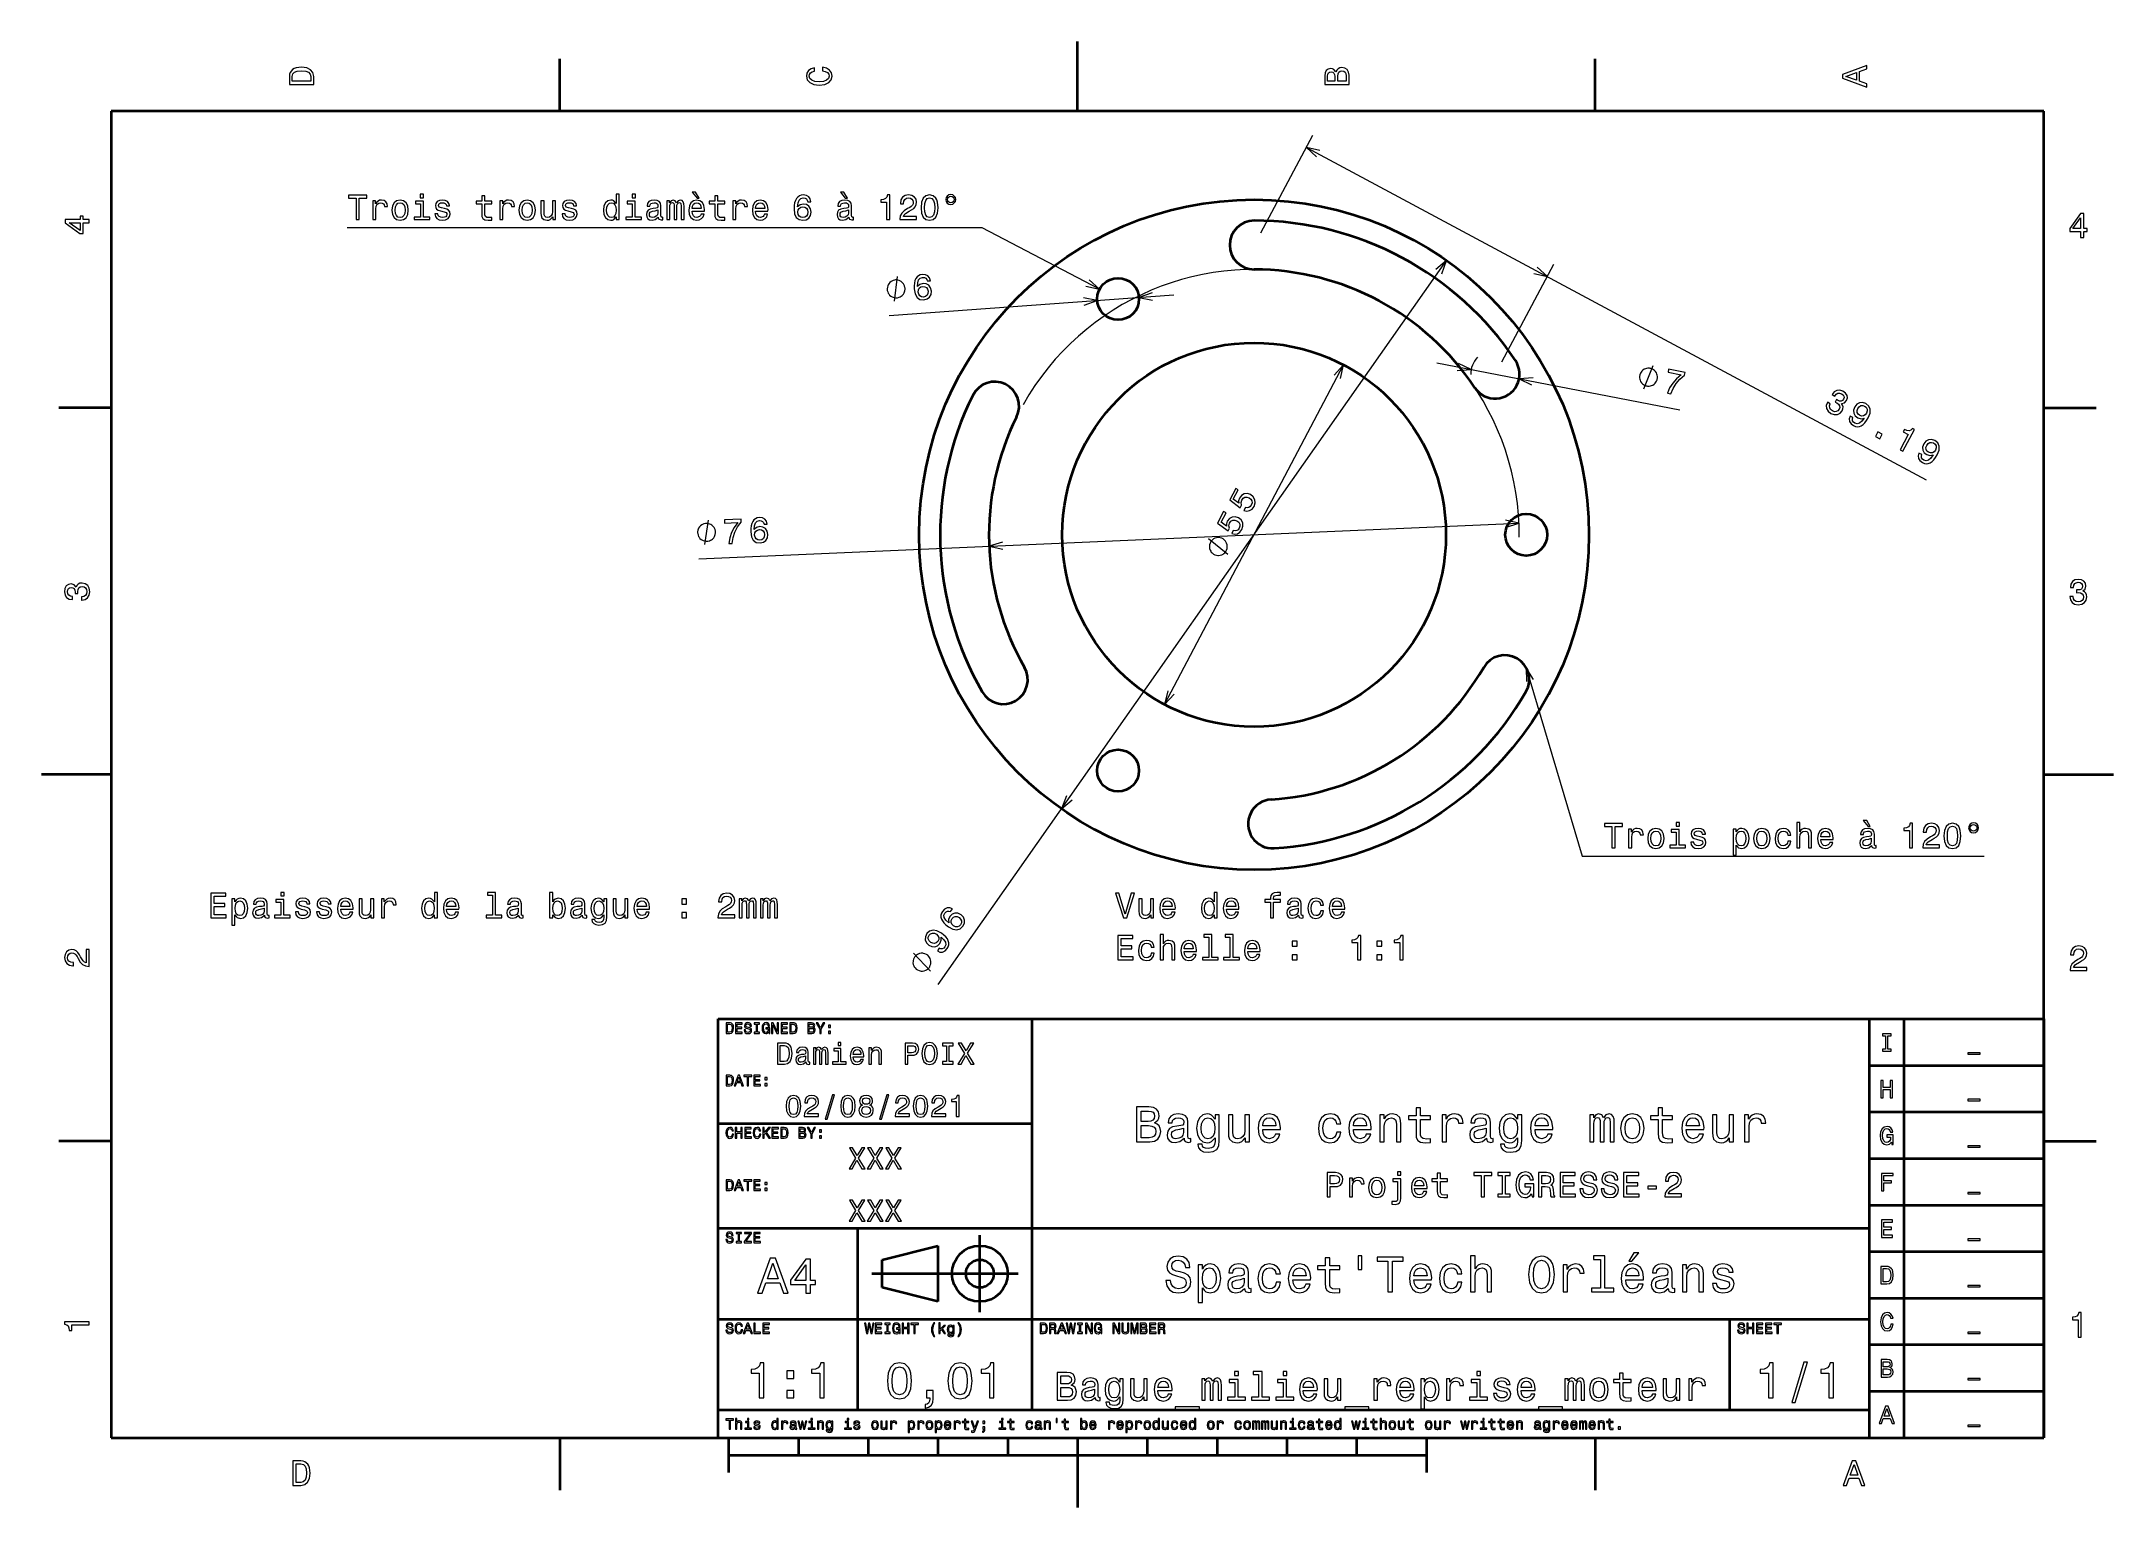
# Model space of a CAD drawing. Extents: x 0 to 297, y 0 to 210.
import ezdxf

# ---------------------------------------------------------------- set-up
doc = ezdxf.new("R2010")
doc.units = 0

msp = doc.modelspace()

# ---------------------------------------------------------------- linework, layer by layer
at = {"color": 7, "lineweight": 35, "ltscale": 0.25}
for p, q in [((148.5, 200), (148.5, 210)), ((10, 105), (0, 105)), ((287, 105), (297, 105)), ((148.5, 10), (148.5, 0))]:
    msp.add_line(p, q, dxfattribs=at)
at = {"color": 7, "lineweight": 35, "ltscale": 0.1875}
for p, q in [((74.300003, 200), (74.300003, 207.5)), ((222.699997, 200), (222.699997, 207.5)), ((10, 157.5), (2.5, 157.5)), ((287, 157.5), (294.5, 157.5)), ((10, 52.5), (2.5, 52.5)), ((287, 52.5), (294.5, 52.5)), ((74.300003, 10), (74.300003, 2.5)), ((222.699997, 10), (222.699997, 2.5))]:
    msp.add_line(p, q, dxfattribs=at)
at = {"color": 7, "lineweight": 35}
for p, q in [((287, 200), (10, 200)), ((10, 200), (10, 10)), ((287, 10), (287, 200)), ((97, 10), (97, 70)), ((97, 70), (287, 70)), ((142, 14), (142, 70)), ((262, 10), (262, 70)), ((267, 10), (267, 70)), ((287, 70), (287, 10)), ((262, 63.333332), (287, 63.333332)), ((262, 56.666668), (287, 56.666668)), ((97, 55), (142, 55)), ((262, 50), (287, 50)), ((262, 43.333332), (287, 43.333332)), ((97, 40), (262, 40)), ((117, 14), (117, 40)), ((262, 36.666668), (287, 36.666668)), ((119, 33.5), (140, 33.5)), ((262, 30), (287, 30)), ((97, 27), (262, 27)), ((262, 23.333334), (287, 23.333334)), ((262, 16.666666), (287, 16.666666)), ((97, 14), (262, 14)), ((10, 10), (287, 10)), ((97, 10), (287, 10)), ((98.5, 7.5), (198.5, 7.5))]:
    msp.add_line(p, q, dxfattribs=at)
at = {"color": 7, "lineweight": 13, "ltscale": 0.396542}
for p, q in [((174.757156, 182.603134), (182.245667, 196.585785)), ((209.300598, 164.103134), (216.789124, 178.085785))]:
    msp.add_line(p, q, dxfattribs=at)
at = {"color": 7, "lineweight": 13}
for p, q in [((181.301437, 194.822708), (270.164673, 147.231354)), ((128.532104, 74.909172), (201.412384, 178.611801)), ((121.488274, 170.72583), (162.291824, 173.695801)), ((160.982086, 115.016823), (186.643768, 163.663284)), ((200.010712, 163.952454), (234.851624, 157.221115)), ((94.216438, 135.884521), (211.777161, 140.988205))]:
    msp.add_line(p, q, dxfattribs=at)
at = {"color": 7, "lineweight": 35, "ltscale": 0.275}
msp.add_line((134.5, 28), (134.5, 39), dxfattribs=at)
at = {"color": 7, "lineweight": 35, "ltscale": 0.206155}
for p, q in [((120.5, 35.5), (128.5, 37.5)), ((128.5, 29.5), (120.5, 31.5))]:
    msp.add_line(p, q, dxfattribs=at)
at = {"color": 7, "lineweight": 35, "ltscale": 0.2}
msp.add_line((128.5, 37.5), (128.5, 29.5), dxfattribs=at)
at = {"color": 7, "lineweight": 35, "ltscale": 0.1}
msp.add_line((120.5, 31.5), (120.5, 35.5), dxfattribs=at)
at = {"color": 7, "lineweight": 35, "ltscale": 0.325}
msp.add_line((242, 14), (242, 27), dxfattribs=at)
at = {"color": 7, "lineweight": 35, "ltscale": 0.125}
for p, q in [((98.5, 10), (98.5, 5)), ((198.5, 10), (198.5, 5))]:
    msp.add_line(p, q, dxfattribs=at)
at = {"color": 7, "lineweight": 35, "ltscale": 0.0625}
for p, q in [((108.5, 10), (108.5, 7.5)), ((118.5, 10), (118.5, 7.5)), ((128.5, 10), (128.5, 7.5)), ((138.5, 10), (138.5, 7.5)), ((158.5, 10), (158.5, 7.5)), ((168.5, 10), (168.5, 7.5)), ((178.5, 10), (178.5, 7.5)), ((188.5, 10), (188.5, 7.5))]:
    msp.add_line(p, q, dxfattribs=at)
at = {"color": 7, "lineweight": 13}
for points in [[(35.533215, 204.994965), (35.533215, 203.829971), (39.033215, 203.829971), (39.033215, 204.994965), (38.922264, 205.544678), (38.584366, 205.953171), (38.034657, 206.205338), (37.283215, 206.296112), (36.516644, 206.215424), (36.21405, 206.114563), (35.971977, 205.973343), (35.644165, 205.56485), (35.563473, 205.297562)], [(35.951801, 204.959656), (36.027451, 205.342941), (36.259438, 205.605194), (36.672985, 205.761536), (37.283215, 205.811966), (37.873272, 205.756485), (38.286816, 205.600143), (38.533936, 205.332855), (38.614628, 204.959656), (38.614628, 204.298996), (35.951801, 204.298996)], [(111.93206, 205.817017), (112.35569, 205.716141), (112.658287, 205.549713), (112.844887, 205.317734), (112.905403, 205.045395), (112.814629, 204.71759), (112.54229, 204.460388), (112.098488, 204.28891), (111.483215, 204.233429), (110.872986, 204.28891), (110.424141, 204.455338), (110.151802, 204.71254), (110.055984, 205.045395), (110.106415, 205.287476), (110.247627, 205.494247), (110.474571, 205.655624), (110.787247, 205.766571), (110.787247, 206.245682), (110.308144, 206.094391), (109.94503, 205.832138), (109.718086, 205.474075), (109.637398, 205.045395), (109.763474, 204.510818), (110.116501, 204.10231), (110.696472, 203.840057), (111.483215, 203.749283), (112.269958, 203.840057), (112.84993, 204.10231), (113.208, 204.510818), (113.329041, 205.045395), (113.233215, 205.51442), (112.965927, 205.892654), (112.527161, 206.159943), (111.93206, 206.301163)], [(185.542007, 205.630417), (185.249496, 205.983429), (185.052811, 206.074219), (184.81073, 206.104477), (184.432495, 206.03891), (184.160156, 205.842224), (183.993729, 205.524506), (183.933212, 205.080704), (183.933212, 203.835022), (187.433212, 203.835022), (187.433212, 205.151306), (187.36261, 205.620331), (187.155838, 205.968307), (186.828018, 206.185165), (186.384216, 206.260818), (186.08667, 206.215424), (185.839554, 206.094391), (185.65799, 205.897705)], [(185.385666, 204.984879), (185.385666, 204.298996), (184.351807, 204.298996), (184.351807, 205.025223), (184.382065, 205.297562), (184.472839, 205.489197), (184.629181, 205.605194), (184.86116, 205.645538), (185.093155, 205.600143), (185.254532, 205.479111), (185.355408, 205.272339)], [(187.014618, 205.095825), (187.014618, 204.298996), (185.809296, 204.298996), (185.809296, 205.050446), (185.844589, 205.368164), (185.9505, 205.595108), (186.132065, 205.731277), (186.394302, 205.776657), (186.671692, 205.731277), (186.863327, 205.605194), (186.979324, 205.393372)], [(261.633209, 203.466858), (261.633209, 203.930847), (260.604401, 204.298996), (260.604401, 205.695969), (261.633209, 206.064133), (261.633209, 206.538193), (258.128174, 205.257217), (258.128174, 204.742798)], [(260.17572, 204.460388), (258.632477, 205), (260.17572, 205.539627)], [(45.098949, 184.483429), (45.562927, 184.483429), (45.562927, 187.559799), (46.622005, 187.559799), (46.622005, 187.983429), (44.034828, 187.983429), (44.034828, 187.559799), (45.098949, 187.559799)], [(47.489441, 184.483429), (47.933243, 184.483429), (47.933243, 186.031693), (47.978634, 186.404892), (48.114799, 186.672195), (48.3367, 186.833572), (48.634254, 186.889053), (48.856155, 186.853745), (49.022583, 186.752884), (49.123447, 186.581406), (49.158749, 186.349426), (49.607597, 186.349426), (49.547077, 186.757919), (49.38065, 187.05043), (49.103271, 187.226944), (48.725029, 187.28746), (48.467827, 187.247116), (48.245926, 187.146255), (48.04924, 186.974777), (47.892899, 186.742798), (47.892899, 187.191635), (47.489441, 187.191635)], [(50.227913, 185.835007), (50.308605, 185.219742), (50.540592, 184.765854), (50.908749, 184.483429), (51.402985, 184.387604), (51.892178, 184.483429), (52.260334, 184.760803), (52.492321, 185.214691), (52.578056, 185.835007), (52.492321, 186.450287), (52.260334, 186.909225), (51.892178, 187.1866), (51.402985, 187.28746), (50.908749, 187.1866), (50.540592, 186.904175), (50.308605, 186.450287)], [(54.766819, 188.104462), (54.297798, 188.104462), (54.297798, 187.600143), (54.766819, 187.600143)], [(57.757454, 186.061966), (57.328777, 186.162827), (57.011055, 186.278824), (56.905148, 186.515854), (56.935406, 186.682281), (57.041313, 186.803314), (57.212784, 186.878967), (57.4599, 186.909225), (57.696934, 186.878967), (57.883533, 186.788177), (58.00457, 186.652023), (58.055, 186.470459), (58.48872, 186.470459), (58.48872, 186.480545), (58.413071, 186.80835), (58.206299, 187.065567), (57.883533, 187.226944), (57.4599, 187.28746), (57.031227, 187.226944), (56.718548, 187.060516), (56.521862, 186.8134), (56.461342, 186.500717), (56.506733, 186.19812), (56.647942, 185.986313), (56.879929, 185.835007), (57.217827, 185.729111), (57.712063, 185.608063), (58.014656, 185.481995), (58.095348, 185.381119), (58.125607, 185.229828), (58.080219, 185.043228), (57.959183, 184.902023), (57.762497, 184.811234), (57.500248, 184.780975), (57.22287, 184.811234), (57.021141, 184.917145), (56.884972, 185.088623), (56.829498, 185.325653), (56.400826, 185.325653), (56.471428, 184.922195), (56.6782, 184.629684), (57.006012, 184.453171), (57.4599, 184.387604), (57.933964, 184.453171), (58.281948, 184.629684), (58.493763, 184.912109), (58.569412, 185.280258), (58.513935, 185.597977), (58.357597, 185.814835), (58.100391, 185.956055)], [(63.098228, 186.722626), (63.098228, 185.365997), (63.12849, 184.927231), (63.269699, 184.624634), (63.55212, 184.44812), (64.031227, 184.387604), (64.555725, 184.412827), (64.555725, 184.796112), (64.17244, 184.765854), (63.824455, 184.806198), (63.637856, 184.932281), (63.557163, 185.144089), (63.542034, 185.441635), (63.542034, 186.722626), (64.555725, 186.722626), (64.555725, 187.100861), (63.542034, 187.100861), (63.542034, 187.892654), (63.098228, 187.892654), (63.098228, 187.100861), (62.331657, 187.100861), (62.331657, 186.722626)], [(65.705582, 184.483429), (66.149384, 184.483429), (66.149384, 186.031693), (66.194771, 186.404892), (66.33094, 186.672195), (66.552841, 186.833572), (66.850395, 186.889053), (67.072296, 186.853745), (67.238724, 186.752884), (67.339584, 186.581406), (67.374893, 186.349426), (67.823738, 186.349426), (67.763214, 186.757919), (67.596786, 187.05043), (67.319412, 187.226944), (66.94117, 187.28746), (66.683968, 187.247116), (66.462067, 187.146255), (66.265381, 186.974777), (66.109039, 186.742798), (66.109039, 187.191635), (65.705582, 187.191635)], [(68.444054, 185.835007), (68.524742, 185.219742), (68.756729, 184.765854), (69.124886, 184.483429), (69.619125, 184.387604), (70.108315, 184.483429), (70.476471, 184.760803), (70.708466, 185.214691), (70.794197, 185.835007), (70.708466, 186.450287), (70.476471, 186.909225), (70.108315, 187.1866), (69.619125, 187.28746), (69.124886, 187.1866), (68.756729, 186.904175), (68.524742, 186.450287)], [(73.699097, 187.191635), (73.255295, 187.191635), (73.255295, 185.628235), (73.204857, 185.265137), (73.058609, 185.002884), (72.831657, 184.841492), (72.534111, 184.791061), (72.297073, 184.831406), (72.145782, 184.952454), (72.060043, 185.159225), (72.039871, 185.451721), (72.039871, 187.191635), (71.596069, 187.191635), (71.596069, 185.411377), (71.611198, 185.053314), (71.707016, 184.755768), (71.999527, 184.483429), (72.468544, 184.387604), (72.720711, 184.422913), (72.937569, 184.513687), (73.124168, 184.670029), (73.275467, 184.896973), (73.275467, 184.483429), (73.699097, 184.483429)], [(75.973587, 186.061966), (75.544914, 186.162827), (75.227188, 186.278824), (75.121284, 186.515854), (75.151543, 186.682281), (75.257446, 186.803314), (75.428925, 186.878967), (75.676041, 186.909225), (75.913071, 186.878967), (76.09967, 186.788177), (76.220703, 186.652023), (76.271141, 186.470459), (76.704857, 186.470459), (76.704857, 186.480545), (76.629211, 186.80835), (76.42244, 187.065567), (76.09967, 187.226944), (75.676041, 187.28746), (75.24736, 187.226944), (74.934685, 187.060516), (74.737999, 186.8134), (74.677475, 186.500717), (74.72287, 186.19812), (74.864075, 185.986313), (75.096069, 185.835007), (75.43396, 185.729111), (75.9282, 185.608063), (76.230789, 185.481995), (76.311485, 185.381119), (76.341743, 185.229828), (76.296356, 185.043228), (76.175323, 184.902023), (75.978638, 184.811234), (75.716385, 184.780975), (75.439011, 184.811234), (75.237274, 184.917145), (75.101112, 185.088623), (75.045639, 185.325653), (74.616959, 185.325653), (74.687569, 184.922195), (74.894341, 184.629684), (75.222153, 184.453171), (75.676041, 184.387604), (76.150101, 184.453171), (76.498085, 184.629684), (76.7099, 184.912109), (76.785553, 185.280258), (76.730072, 185.597977), (76.57373, 185.814835), (76.316528, 185.956055)], [(82.38353, 184.902023), (82.38353, 184.483429), (82.827332, 184.483429), (82.827332, 188.104462), (82.388573, 188.104462), (82.388573, 186.778091), (82.050674, 187.161377), (81.843903, 187.252167), (81.606873, 187.28746), (81.1782, 187.1866), (80.845345, 186.904175), (80.628487, 186.450287), (80.552841, 185.840057), (80.628487, 185.229828), (80.845345, 184.770889), (81.1782, 184.483429), (81.606873, 184.387604), (81.843903, 184.422913), (82.055725, 184.513687)], [(85.127045, 188.104462), (84.65802, 188.104462), (84.65802, 187.600143), (85.127045, 187.600143)], [(88.400101, 184.836456), (88.400101, 184.82132), (88.425316, 184.649857), (88.500961, 184.528824), (88.818687, 184.432999), (89.065804, 184.473343), (89.065804, 184.816284), (88.9599, 184.801147), (88.818687, 184.866714), (88.793472, 185.068451), (88.793472, 186.470459), (88.732956, 186.828537), (88.556442, 187.080688), (88.248802, 187.231995), (87.815079, 187.28746), (87.391449, 187.226944), (87.078773, 187.055481), (86.882088, 186.788177), (86.816528, 186.435165), (86.816528, 186.404892), (87.214935, 186.404892), (87.250244, 186.616714), (87.361191, 186.768005), (87.542755, 186.858795), (87.799957, 186.894089), (88.047073, 186.868881), (88.223587, 186.793228), (88.329498, 186.662109), (88.364792, 186.480545), (88.34462, 186.268738), (88.263931, 186.162827), (88.062202, 186.112396), (87.68396, 186.072052), (87.250244, 185.981262), (86.942604, 185.819885), (86.761047, 185.567719), (86.705574, 185.194519), (86.756012, 184.861664), (86.912346, 184.614548), (87.164505, 184.458206), (87.512489, 184.40274), (87.981506, 184.508652)], [(89.650818, 184.483429), (90.059319, 184.483429), (90.059319, 186.293945), (90.084534, 186.566284), (90.160187, 186.76297), (90.276176, 186.878967), (90.427475, 186.924347), (90.548508, 186.884003), (90.629204, 186.783142), (90.669556, 186.611664), (90.684677, 186.38472), (90.684677, 184.483429), (91.067963, 184.483429), (91.067963, 186.293945), (91.093185, 186.561234), (91.168831, 186.757919), (91.289871, 186.878967), (91.441162, 186.924347), (91.562202, 186.884003), (91.642899, 186.783142), (91.693329, 186.38472), (91.693329, 184.483429), (92.101822, 184.483429), (92.101822, 186.354462), (92.076614, 186.742798), (91.995918, 187.040344), (91.834534, 187.221909), (91.572289, 187.28746), (91.264648, 187.1866), (91.027618, 186.894089), (90.841019, 187.181549), (90.528336, 187.28746), (90.240875, 187.1866), (90.044189, 186.904175), (90.044189, 187.191635), (89.650818, 187.191635)], [(93.251678, 185.708939), (95.026901, 185.708939), (95.031937, 185.91571), (94.951248, 186.495682), (94.729347, 186.929398), (94.37632, 187.191635), (93.907303, 187.28746), (93.448364, 187.1866), (93.095337, 186.904175), (92.868393, 186.445251), (92.787704, 185.840057), (92.863358, 185.219742), (93.090302, 184.765854), (93.438278, 184.483429), (93.892166, 184.387604), (94.285545, 184.453171), (94.608307, 184.624634), (94.845337, 184.896973), (94.981506, 185.260086), (94.542747, 185.260086), (94.451965, 185.05835), (94.320847, 184.907059), (93.947647, 184.786026), (93.660187, 184.841492), (93.443329, 185.018005), (93.302109, 185.305481), (93.251678, 185.693802)], [(94.265366, 187.559799), (93.761047, 188.417145), (93.266815, 188.417145), (93.967819, 187.559799)], [(96.494476, 186.722626), (96.494476, 185.365997), (96.524734, 184.927231), (96.665947, 184.624634), (96.948364, 184.44812), (97.427475, 184.387604), (97.951965, 184.412827), (97.951965, 184.796112), (97.56868, 184.765854), (97.220703, 184.806198), (97.034103, 184.932281), (96.953415, 185.144089), (96.938278, 185.441635), (96.938278, 186.722626), (97.951965, 186.722626), (97.951965, 187.100861), (96.938278, 187.100861), (96.938278, 187.892654), (96.494476, 187.892654), (96.494476, 187.100861), (95.727905, 187.100861), (95.727905, 186.722626)], [(99.101822, 184.483429), (99.545624, 184.483429), (99.545624, 186.031693), (99.591019, 186.404892), (99.727188, 186.672195), (99.949081, 186.833572), (100.246635, 186.889053), (100.468536, 186.853745), (100.634964, 186.752884), (100.735825, 186.581406), (100.771133, 186.349426), (101.219978, 186.349426), (101.159462, 186.757919), (100.993034, 187.05043), (100.715652, 187.226944), (100.337418, 187.28746), (100.080215, 187.247116), (99.858307, 187.146255), (99.661621, 186.974777), (99.50528, 186.742798), (99.50528, 187.191635), (99.101822, 187.191635)], [(102.359749, 185.708939), (104.134964, 185.708939), (104.140007, 185.91571), (104.059311, 186.495682), (103.837418, 186.929398), (103.48439, 187.191635), (103.015366, 187.28746), (102.556435, 187.1866), (102.203407, 186.904175), (101.976463, 186.445251), (101.895767, 185.840057), (101.97142, 185.219742), (102.198364, 184.765854), (102.546349, 184.483429), (103.000237, 184.387604), (103.393616, 184.453171), (103.716377, 184.624634), (103.953407, 184.896973), (104.089577, 185.260086), (103.650818, 185.260086), (103.560036, 185.05835), (103.428909, 184.907059), (103.05571, 184.786026), (102.76825, 184.841492), (102.551392, 185.018005), (102.410179, 185.305481), (102.359749, 185.693802)], [(110.297791, 187.040344), (110.201965, 187.448853), (109.980064, 187.751434), (109.637123, 187.943085), (109.193321, 188.008652), (108.895767, 187.973343), (108.638565, 187.877518), (108.411621, 187.721176), (108.219978, 187.499283), (108.06868, 187.221909), (107.957726, 186.884003), (107.887123, 186.485596), (107.866951, 186.036743), (107.947639, 185.320602), (108.194763, 184.801147), (108.593178, 184.48848), (109.137848, 184.382568), (109.627037, 184.473343), (110.000237, 184.710373), (110.24231, 185.083572), (110.328049, 185.557632), (110.24231, 186.036743), (110.010323, 186.404892), (109.652252, 186.636887), (109.20845, 186.717575), (108.72934, 186.616714), (108.371277, 186.329254), (108.446922, 186.884003), (108.608307, 187.282425), (108.855423, 187.519455), (109.198364, 187.600143), (109.450523, 187.559799), (109.642166, 187.453888), (109.76825, 187.277374), (109.833809, 187.040344)], [(115.724304, 184.836456), (115.724304, 184.82132), (115.749519, 184.649857), (115.825165, 184.528824), (116.142891, 184.432999), (116.390007, 184.473343), (116.390007, 184.816284), (116.284103, 184.801147), (116.142891, 184.866714), (116.117676, 185.068451), (116.117676, 186.470459), (116.057152, 186.828537), (115.880646, 187.080688), (115.573006, 187.231995), (115.13929, 187.28746), (114.71566, 187.226944), (114.402977, 187.055481), (114.206291, 186.788177), (114.140732, 186.435165), (114.140732, 186.404892), (114.539146, 186.404892), (114.574448, 186.616714), (114.685394, 186.768005), (114.866951, 186.858795), (115.124161, 186.894089), (115.371277, 186.868881), (115.547791, 186.793228), (115.653694, 186.662109), (115.689003, 186.480545), (115.668823, 186.268738), (115.588135, 186.162827), (115.386406, 186.112396), (115.008163, 186.072052), (114.574448, 185.981262), (114.266808, 185.819885), (114.085251, 185.567719), (114.029778, 185.194519), (114.080208, 184.861664), (114.236549, 184.614548), (114.488708, 184.458206), (114.836693, 184.40274), (115.305717, 184.508652)], [(115.517532, 187.559799), (115.013206, 188.417145), (114.518974, 188.417145), (115.219978, 187.559799)], [(121.140732, 184.483429), (121.59967, 184.483429), (121.59967, 188.008652), (121.256729, 188.008652), (121.165947, 187.701004), (120.984398, 187.494232), (120.707016, 187.373199), (120.32373, 187.332855), (120.32373, 186.974777), (121.140732, 186.974777)], [(123.036987, 184.483429), (125.442612, 184.483429), (125.442612, 184.917145), (123.541313, 184.917145), (123.647224, 185.154175), (123.828781, 185.350861), (124.388573, 185.708939), (124.686127, 185.860229), (125.018982, 186.077087), (125.256012, 186.329254), (125.392181, 186.626801), (125.442612, 186.964691), (125.356873, 187.388321), (125.119843, 187.721176), (124.756729, 187.932999), (124.287712, 188.008652), (123.803558, 187.922913), (123.43541, 187.685883), (123.198372, 187.307632), (123.117683, 186.80835), (123.117683, 186.737747), (123.576614, 186.737747), (123.576614, 186.778091), (123.622002, 187.121033), (123.758171, 187.373199), (123.975029, 187.534576), (124.262497, 187.590057), (124.555, 187.539627), (124.771858, 187.413544), (124.913071, 187.216858), (124.963501, 186.969742), (124.9282, 186.737747), (124.832382, 186.541061), (124.670998, 186.369598), (124.449097, 186.218292), (124.151543, 186.056915), (123.65731, 185.744232), (123.309326, 185.411377), (123.102554, 185.007919), (123.036987, 184.498566)], [(126.08815, 186.193085), (126.163795, 185.401291), (126.400826, 184.836456), (126.779068, 184.493515), (127.303566, 184.382568), (127.823013, 184.493515), (128.201263, 184.836456), (128.433258, 185.401291), (128.513947, 186.193085), (128.433258, 186.979828), (128.337433, 187.292511), (128.201263, 187.549713), (127.823013, 187.892654), (127.303566, 188.008652), (126.779068, 187.892654), (126.400826, 187.544662), (126.163795, 186.979828)], [(126.572296, 186.193085), (126.61264, 186.803314), (126.738724, 187.242081), (126.965668, 187.499283), (127.303566, 187.590057), (127.636421, 187.499283), (127.863365, 187.242081), (127.989441, 186.803314), (128.029785, 186.193085), (127.989441, 185.577805), (127.863365, 185.139053), (127.636421, 184.881851), (127.303566, 184.796112), (126.965668, 184.881851), (126.738724, 185.139053), (126.61264, 185.577805)], [(130.3396, 188.069168), (130.06221, 188.013687), (129.835266, 187.862396), (129.68396, 187.635452), (129.628494, 187.358063), (129.678925, 187.080688), (129.830231, 186.858795), (130.057159, 186.707489), (130.3396, 186.652023), (130.622009, 186.707489), (130.843903, 186.863831), (130.995209, 187.085739), (131.05069, 187.358063), (130.990173, 187.635452), (130.838867, 187.862396), (130.611923, 188.013687)], [(130.3396, 187.837173), (130.526184, 187.796829), (130.67749, 187.695969), (130.778351, 187.544662), (130.818695, 187.363113), (130.778351, 187.176514), (130.67749, 187.020172), (130.526184, 186.914261), (130.3396, 186.878967), (130.147949, 186.914261), (129.996643, 187.020172), (129.895782, 187.171463), (129.860474, 187.363113), (129.895782, 187.544662), (130.001694, 187.695969), (130.152985, 187.796829)], [(6.833213, 184.02739), (6.833213, 184.481277), (5.965778, 184.481277), (5.965778, 184.98056), (5.56232, 184.98056), (5.56232, 184.481277), (3.408862, 184.481277), (3.408862, 184.022339), (5.521974, 182.489197), (5.965778, 182.489197), (5.965778, 184.02739)], [(50.681805, 185.840057), (50.727192, 186.293945), (50.868404, 186.621765), (51.095348, 186.823486), (51.402985, 186.894089), (51.705578, 186.823486), (51.932526, 186.626801), (52.073734, 186.293945), (52.124168, 185.840057), (52.073734, 185.381119), (51.932526, 185.048264), (51.705578, 184.846542), (51.402985, 184.780975), (51.095348, 184.846542), (50.868404, 185.048264), (50.727192, 185.381119)], [(54.751686, 184.856628), (54.751686, 187.100861), (53.611919, 187.100861), (53.611919, 186.722626), (54.307884, 186.722626), (54.307884, 184.856628), (53.400105, 184.856628), (53.400105, 184.483429), (55.669556, 184.483429), (55.669556, 184.856628)], [(68.897942, 185.840057), (68.943329, 186.293945), (69.084541, 186.621765), (69.311485, 186.823486), (69.619125, 186.894089), (69.921715, 186.823486), (70.148666, 186.626801), (70.289871, 186.293945), (70.340302, 185.840057), (70.289871, 185.381119), (70.148666, 185.048264), (69.921715, 184.846542), (69.619125, 184.780975), (69.311485, 184.846542), (69.084541, 185.048264), (68.943329, 185.381119)], [(81.682526, 186.889053), (81.975029, 186.818451), (82.19693, 186.621765), (82.328049, 186.293945), (82.378487, 185.840057), (82.328049, 185.381119), (82.19693, 185.053314), (81.975029, 184.851578), (81.682526, 184.786026), (81.405144, 184.851578), (81.193329, 185.053314), (81.052116, 185.386169), (81.006729, 185.840057), (81.052116, 186.28891), (81.193329, 186.616714), (81.405144, 186.818451)], [(85.111916, 184.856628), (85.111916, 187.100861), (83.972145, 187.100861), (83.972145, 186.722626), (84.668106, 186.722626), (84.668106, 184.856628), (83.76033, 184.856628), (83.76033, 184.483429), (86.029785, 184.483429), (86.029785, 184.856628)], [(88.34967, 185.431549), (88.289146, 185.169312), (88.127762, 184.967575), (87.885689, 184.836456), (87.588135, 184.791061), (87.3965, 184.816284), (87.26033, 184.896973), (87.174591, 185.038177), (87.149384, 185.234863), (87.169556, 185.411377), (87.250244, 185.53746), (87.573013, 185.67868), (87.981506, 185.739197), (88.34967, 185.860229)], [(93.251678, 186.082138), (93.307159, 186.430115), (93.443329, 186.687317), (93.650101, 186.843658), (93.922432, 186.899139), (94.189728, 186.843658), (94.3965, 186.687317), (94.522575, 186.430115), (94.567963, 186.082138)], [(102.359749, 186.082138), (102.415222, 186.430115), (102.551392, 186.687317), (102.758163, 186.843658), (103.030502, 186.899139), (103.297791, 186.843658), (103.504562, 186.687317), (103.630646, 186.430115), (103.676025, 186.082138)], [(109.838852, 185.552597), (109.783379, 185.234863), (109.642166, 184.992798), (109.415222, 184.831406), (109.132805, 184.780975), (108.835251, 184.831406), (108.608307, 184.987747), (108.462051, 185.229828), (108.416664, 185.547546), (108.467094, 185.860229), (108.608307, 186.09726), (108.840294, 186.248566), (109.152977, 186.304031), (109.425308, 186.248566), (109.642166, 186.10231), (109.783379, 185.86528)], [(115.673866, 185.431549), (115.61335, 185.169312), (115.451965, 184.967575), (115.209892, 184.836456), (114.912346, 184.791061), (114.720703, 184.816284), (114.584534, 184.896973), (114.498795, 185.038177), (114.473579, 185.234863), (114.493752, 185.411377), (114.574448, 185.53746), (114.897209, 185.67868), (115.305717, 185.739197), (115.673866, 185.860229)], [(292.277374, 181.916794), (292.731262, 181.916794), (292.731262, 182.784225), (293.23056, 182.784225), (293.23056, 183.187683), (292.731262, 183.187683), (292.731262, 185.341141), (292.272339, 185.341141), (290.739197, 183.228027), (290.739197, 182.784225), (292.277374, 182.784225)], [(291.162842, 183.187683), (292.277374, 184.756134), (292.277374, 183.187683)], [(5.56232, 182.912827), (3.993876, 184.02739), (5.56232, 184.02739)], [(123.775932, 174.652267), (123.767464, 174.768616), (123.692345, 174.997101), (123.62146, 175.167404), (123.55481, 175.279541), (123.425751, 175.445602), (123.23851, 175.607437), (123.055496, 175.71109), (122.934906, 175.760803), (122.756134, 175.806274), (122.51918, 175.847519), (122.402817, 175.83905), (122.286469, 175.830582), (122.057983, 175.755463), (121.88768, 175.68457), (121.775558, 175.61792), (121.609482, 175.488861), (121.447647, 175.30162), (121.343994, 175.118622), (121.294281, 174.998016), (121.24881, 174.819244), (121.207565, 174.582291), (121.216034, 174.465942), (121.22451, 174.349579), (121.299622, 174.121094), (121.370514, 173.95079), (121.437164, 173.838669), (121.566223, 173.672592), (121.753464, 173.510773), (121.936478, 173.407104), (122.057068, 173.357391), (122.23584, 173.31192), (122.472794, 173.270691), (122.589149, 173.279144), (122.705505, 173.287628), (122.93399, 173.362732), (123.104294, 173.433624), (123.216415, 173.500275), (123.382492, 173.629333), (123.544327, 173.816574), (123.64798, 173.999588), (123.697685, 174.120178), (123.743164, 174.29895), (123.784409, 174.535904)], [(127.435905, 175.727722), (127.310684, 176.128174), (127.067398, 176.413864), (126.711449, 176.580109), (126.264053, 176.613281), (125.969856, 176.556473), (125.720291, 176.44223), (125.505287, 176.269836), (125.330261, 176.034607), (125.199501, 175.746979), (125.113373, 175.401917), (125.071877, 174.99942), (125.084335, 174.550293), (125.216805, 173.841904), (125.500977, 173.341766), (125.921043, 173.058823), (126.47197, 172.992737), (126.953278, 173.11879), (127.308289, 173.382294), (127.522629, 173.772079), (127.573723, 174.251114), (127.45343, 174.722733), (127.195328, 175.073074), (126.821365, 175.278458), (126.372871, 175.326721), (125.902351, 175.191345), (125.566101, 174.878632), (125.601273, 175.437424), (125.733307, 175.846497), (125.96257, 176.100845), (126.298744, 176.206223), (126.553169, 176.184296), (126.751999, 176.092575), (126.890556, 175.925674), (126.973152, 175.694031)], [(127.086182, 174.210571), (127.053925, 173.889664), (126.930656, 173.63797), (126.716026, 173.460541), (126.438011, 173.38974), (126.137589, 173.418442), (125.899887, 173.557892), (125.73645, 173.788712), (125.668114, 174.102295), (125.695709, 174.417816), (125.819344, 174.664474), (126.039734, 174.832214), (126.347565, 174.910248), (126.623207, 174.87468), (126.850113, 174.744553), (127.008156, 174.518402)], [(231.600235, 161.66864), (231.62236, 161.783188), (231.609344, 162.023346), (231.585266, 162.206238), (231.550125, 162.331848), (231.468781, 162.525803), (231.330154, 162.73082), (231.18045, 162.878571), (231.076981, 162.957977), (230.916214, 163.048447), (230.698181, 163.149979), (230.583649, 163.172104), (230.469086, 163.194244), (230.228928, 163.181229), (230.046036, 163.15715), (229.920425, 163.122009), (229.726471, 163.040649), (229.521454, 162.902023), (229.373718, 162.752335), (229.294312, 162.648849), (229.203827, 162.488098), (229.102295, 162.270065), (229.08017, 162.155518), (229.058029, 162.04097), (229.071045, 161.800812), (229.095123, 161.61792), (229.130264, 161.49231), (229.211624, 161.298355), (229.35025, 161.093338), (229.499939, 160.945587), (229.603424, 160.86618), (229.764175, 160.775711), (229.982208, 160.674179), (230.096756, 160.652039), (230.211304, 160.629913), (230.451462, 160.642929), (230.634354, 160.667007), (230.759964, 160.702148), (230.953918, 160.783493), (231.158936, 160.922119), (231.306686, 161.071808), (231.386093, 161.175293), (231.476563, 161.33606), (231.578094, 161.554092)], [(233.052277, 159.605728), (233.552399, 159.509109), (233.873657, 160.294556), (234.308167, 161.001633), (234.851013, 161.631271), (235.509033, 162.192429), (235.58844, 162.603424), (233.231445, 163.058792), (233.144394, 162.6082), (235.026031, 162.244659), (234.352188, 161.681412), (233.806305, 161.062637), (233.37561, 160.375381)], [(255.995651, 158.335602), (255.978973, 158.304489), (255.821533, 157.8396), (255.85907, 157.407593), (256.078522, 157.026886), (256.473755, 156.717972), (256.976563, 156.545929), (257.428101, 156.555832), (257.817078, 156.747986), (258.111389, 157.105255), (258.216309, 157.386597), (258.232788, 157.652374), (258.160828, 157.902588), (258.011719, 158.136917), (258.42926, 158.222229), (258.736267, 158.549805), (258.855286, 158.932281), (258.804626, 159.296967), (258.581512, 159.628128), (258.185669, 159.914505), (257.747437, 160.057663), (257.335938, 160.026337), (256.969177, 159.822266), (256.681091, 159.444519), (256.664398, 159.413406), (257.060089, 159.201492), (257.248047, 159.46698), (257.473145, 159.609589), (257.726532, 159.634064), (258.012634, 159.53804), (258.224792, 159.378662), (258.343719, 159.194824), (258.365021, 158.988907), (258.295502, 158.76297), (258.138824, 158.566559), (257.953552, 158.47699), (257.719208, 158.488068), (257.451508, 158.597107), (257.280518, 158.694412), (257.092407, 158.343201), (257.315033, 158.235428), (257.573669, 158.04541), (257.725494, 157.826813), (257.757111, 157.586746), (257.680145, 157.336212), (257.493134, 157.104538), (257.261841, 156.982422), (256.993042, 156.971909), (256.700409, 157.077133), (256.444153, 157.271591), (256.311066, 157.514496), (256.296417, 157.796936), (256.404663, 158.116547)], [(259.23291, 156.338699), (259.111511, 155.951767), (259.15744, 155.578186), (259.369263, 155.247345), (259.736053, 154.97081), (260.015015, 154.86145), (260.293518, 154.815292), (260.567383, 154.845963), (260.841095, 154.951111), (261.105408, 155.124191), (261.365112, 155.37413), (261.608643, 155.689941), (261.845154, 156.078156), (262.105286, 156.745499), (262.13269, 157.320084), (261.933533, 157.781433), (261.510223, 158.134003), (261.031677, 158.287323), (260.588409, 158.250107), (260.198822, 158.035416), (259.90625, 157.660049), (259.74881, 157.19516), (259.783936, 156.758713), (259.985626, 156.387527), (260.345581, 156.108932), (260.808716, 155.969604), (261.262482, 156.058411), (260.927063, 155.603012), (260.59668, 155.327988), (260.266937, 155.235703), (259.93335, 155.328537), (259.718842, 155.483475), (259.602295, 155.671753), (259.574463, 155.886887), (259.641937, 156.119644)], [(260.339874, 157.433533), (260.531952, 157.685364), (260.773102, 157.836548), (261.042542, 157.869598), (261.322144, 157.782791), (261.558228, 157.593414), (261.684479, 157.34845), (261.694672, 157.068375), (261.595947, 156.766541), (261.397064, 156.51265), (261.160675, 156.370361), (260.887115, 156.350967), (260.592102, 156.451752), (260.371399, 156.627167), (260.249268, 156.858475), (260.234314, 157.129639)], [(266.397247, 151.517792), (266.801819, 151.301117), (268.466125, 154.408722), (268.163788, 154.570633), (267.938538, 154.3423), (267.680847, 154.245743), (267.379211, 154.269989), (267.022278, 154.415375), (266.85321, 154.099731), (267.573425, 153.714005)], [(262.877075, 153.403046), (263.49057, 153.074478), (263.845337, 153.736893), (263.231812, 154.065475)], [(269.113251, 151.047211), (268.991821, 150.660278), (269.03775, 150.286713), (269.249603, 149.955856), (269.616394, 149.679337), (269.895355, 149.569977), (270.173828, 149.523804), (270.447693, 149.554474), (270.721405, 149.659622), (270.985748, 149.832703), (271.245453, 150.082642), (271.488953, 150.398453), (271.725464, 150.786682), (271.985626, 151.45401), (272.013, 152.028595), (271.813873, 152.489944), (271.390564, 152.842529), (270.911987, 152.995834), (270.468719, 152.958633), (270.079132, 152.743927), (269.78656, 152.368561), (269.62912, 151.903671), (269.664276, 151.467224), (269.865967, 151.096039), (270.225922, 150.817459), (270.689056, 150.678116), (271.142822, 150.766922), (270.807373, 150.311523), (270.47702, 150.036499), (270.147278, 149.944214), (269.81369, 150.037064), (269.599182, 150.191986), (269.482605, 150.38028), (269.454803, 150.595398), (269.522247, 150.828156)], [(270.220184, 152.142059), (270.412292, 152.39389), (270.653442, 152.545059), (270.922852, 152.57811), (271.202454, 152.491302), (271.438568, 152.301926), (271.564819, 152.056961), (271.575012, 151.776886), (271.476288, 151.475067), (271.277374, 151.221176), (271.041016, 151.078888), (270.767456, 151.059479), (270.472443, 151.160263), (270.25174, 151.335678), (270.129608, 151.566986), (270.114655, 151.838165)], [(172.356659, 142.822418), (172.7742, 142.7276), (173.174988, 142.795578), (173.522827, 143.022629), (173.806213, 143.397705), (173.963577, 143.890579), (173.930908, 144.358276), (173.700623, 144.764847), (173.299271, 145.0849), (172.844421, 145.227905), (172.405853, 145.185562), (172.01973, 144.961609), (171.715652, 144.568939), (171.592697, 144.206146), (171.603424, 143.869781), (170.835175, 144.434692), (171.550491, 145.790726), (171.184723, 145.983688), (170.311737, 144.328781), (171.823837, 143.217529), (172.012085, 143.574371), (171.938904, 143.943695), (172.037201, 144.313782), (172.236862, 144.57338), (172.494904, 144.716644), (172.786423, 144.739624), (173.093323, 144.640457), (173.348465, 144.443146), (173.491745, 144.185104), (173.514725, 143.893585), (173.415543, 143.586685), (173.259613, 143.366745), (173.060532, 143.237976), (172.829361, 143.188873), (172.5755, 143.237259)], [(170.613525, 139.517975), (171.031067, 139.423157), (171.431839, 139.491135), (171.779694, 139.718185), (172.06308, 140.093262), (172.220444, 140.586136), (172.187759, 141.053833), (171.957489, 141.460403), (171.556137, 141.780457), (171.101288, 141.923462), (170.66272, 141.881119), (170.276581, 141.657166), (169.972519, 141.264496), (169.849564, 140.901703), (169.860291, 140.565338), (169.092026, 141.130249), (169.807358, 142.486282), (169.441589, 142.679245), (168.568604, 141.024338), (170.080704, 139.913086), (170.268951, 140.269943), (170.19577, 140.639252), (170.294067, 141.009338), (170.493729, 141.268936), (170.75177, 141.412201), (171.043289, 141.435181), (171.350189, 141.336014), (171.605331, 141.138702), (171.748596, 140.880661), (171.771576, 140.589142), (171.672409, 140.282242), (171.516464, 140.062302), (171.317398, 139.933533), (171.086227, 139.88443), (170.832352, 139.932816)], [(96.618042, 139.74231), (96.612984, 139.858871), (96.544586, 140.089447), (96.478714, 140.261765), (96.415375, 140.375793), (96.291229, 140.545563), (96.108803, 140.712799), (95.928909, 140.821777), (95.809822, 140.874985), (95.632454, 140.925674), (95.396812, 140.973831), (95.280258, 140.968781), (95.163696, 140.963715), (94.933113, 140.895325), (94.760811, 140.829453), (94.646782, 140.766113), (94.477013, 140.641968), (94.309761, 140.459534), (94.200798, 140.279648), (94.147575, 140.160553), (94.096893, 139.983185), (94.048729, 139.747543), (94.053795, 139.630997), (94.058853, 139.514435), (94.127251, 139.283844), (94.193123, 139.111542), (94.256454, 138.997513), (94.380608, 138.827744), (94.563034, 138.660492), (94.742928, 138.551529), (94.862015, 138.498306), (95.039375, 138.447632), (95.275024, 138.39946), (95.391579, 138.404526), (95.508133, 138.409592), (95.738716, 138.477982), (95.911026, 138.543854), (96.025055, 138.607193), (96.194824, 138.731339), (96.362076, 138.913757), (96.471039, 139.093658), (96.524254, 139.212753), (96.574944, 139.390106), (96.6231, 139.625763)], [(98.509239, 138.072769), (99.018127, 138.094864), (99.148308, 138.933426), (99.406853, 139.722046), (99.788727, 140.46048), (100.298538, 141.159042), (100.28038, 141.57724), (97.882065, 141.473114), (97.90197, 141.014618), (99.816589, 141.097733), (99.291885, 140.393478), (98.904533, 139.664902), (98.645119, 138.896439)], [(104.040436, 140.872223), (103.926987, 141.276184), (103.692169, 141.568863), (103.34124, 141.745453), (102.895012, 141.791702), (102.599266, 141.74353), (102.346466, 141.636642), (102.126511, 141.470612), (101.944672, 141.240601), (101.80555, 140.956924), (101.709358, 140.614532), (101.656097, 140.213425), (101.655411, 139.76413), (101.76709, 139.05217), (102.036507, 138.543915), (102.448105, 138.24881), (102.996857, 138.166626), (103.481651, 138.278534), (103.844223, 138.53154), (104.069878, 138.914886), (104.134972, 139.392212), (104.028542, 139.867157), (103.7808, 140.224899), (103.41301, 140.441147), (102.966118, 140.502502), (102.491837, 140.380966), (102.146576, 140.078232), (102.19809, 140.635742), (102.342041, 141.040787), (102.578644, 141.288315), (102.917763, 141.383804), (103.17144, 141.354431), (103.367493, 141.256943), (103.501114, 141.08606), (103.576897, 140.852097)], [(103.646461, 139.365967), (103.604813, 139.046127), (103.474236, 138.798157), (103.254509, 138.62709), (102.974541, 138.564453), (102.675079, 138.601929), (102.441566, 138.748276), (102.28495, 138.98378), (102.225822, 139.29924), (102.26265, 139.613815), (102.393448, 139.85675), (102.618652, 140.01796), (102.928635, 140.086945), (103.203117, 140.043335), (103.426117, 139.906631), (103.577477, 139.675949)], [(169.281769, 138.787689), (169.178589, 138.842117), (168.944992, 138.899399), (168.762985, 138.929443), (168.632584, 138.932281), (168.423355, 138.910751), (168.18692, 138.837616), (168.00209, 138.737259), (167.896057, 138.661301), (167.762817, 138.533722), (167.602341, 138.354568), (167.547913, 138.251373), (167.493484, 138.148193), (167.436203, 137.914597), (167.406158, 137.73259), (167.403305, 137.602188), (167.42485, 137.39296), (167.497986, 137.156525), (167.598328, 136.971695), (167.674301, 136.865662), (167.80188, 136.732422), (167.981033, 136.571945), (168.084229, 136.517517), (168.187408, 136.463089), (168.421005, 136.405807), (168.603012, 136.375763), (168.733414, 136.37291), (168.942642, 136.394455), (169.179077, 136.46759), (169.363907, 136.567932), (169.46994, 136.643906), (169.60318, 136.771484), (169.763641, 136.950638), (169.818085, 137.053833), (169.872513, 137.157013), (169.929794, 137.39061), (169.959839, 137.572617), (169.962677, 137.703018), (169.941147, 137.912247), (169.868011, 138.148682), (169.76767, 138.333511), (169.691696, 138.439545), (169.564117, 138.572784), (169.384964, 138.733246)], [(5.73379, 129.979111), (5.769093, 129.979111), (6.253242, 130.059799), (6.616354, 130.296829), (6.848343, 130.670029), (6.934078, 131.164276), (6.848343, 131.688766), (6.626441, 132.082138), (6.273415, 132.334305), (5.819525, 132.425079), (5.521974, 132.384735), (5.279899, 132.273788), (5.0933, 132.092224), (4.957133, 131.850143), (4.684798, 132.177963), (4.251081, 132.293961), (3.857709, 132.218307), (3.560158, 132.00145), (3.373559, 131.648422), (3.307997, 131.164276), (3.388689, 130.710388), (3.610591, 130.362396), (3.963617, 130.135452), (4.432637, 130.059799), (4.46794, 130.059799), (4.46794, 130.508652), (4.145173, 130.548996), (3.913184, 130.680115), (3.771974, 130.891937), (3.721542, 131.189484), (3.761888, 131.451736), (3.867795, 131.643372), (4.039265, 131.759369), (4.271254, 131.804764), (4.518372, 131.759369), (4.684798, 131.638336), (4.785663, 131.426514), (4.815922, 131.139053), (4.810879, 130.942368), (5.209294, 130.942368), (5.199208, 131.189484), (5.244596, 131.507217), (5.365634, 131.744247), (5.56232, 131.885452), (5.819525, 131.935883), (6.112032, 131.880417), (6.328891, 131.734161), (6.465058, 131.502167), (6.510447, 131.194534), (6.460014, 130.876801), (6.308718, 130.644821), (6.066643, 130.498566), (5.73379, 130.443085)], [(290.729126, 130.51622), (290.729126, 130.480911), (290.809814, 129.996765), (291.046844, 129.633652), (291.420044, 129.401657), (291.914276, 129.315933), (292.438782, 129.401657), (292.832153, 129.623566), (293.08429, 129.976593), (293.175079, 130.430481), (293.134735, 130.728027), (293.023773, 130.970108), (292.842224, 131.156708), (292.600159, 131.292877), (292.927948, 131.565216), (293.043945, 131.998932), (292.968292, 132.392303), (292.751434, 132.68985), (292.398407, 132.87645), (291.914276, 132.942017), (291.460388, 132.861313), (291.112396, 132.63942), (290.885468, 132.286392), (290.809814, 131.817368), (290.809814, 131.782074), (291.258636, 131.782074), (291.299011, 132.104828), (291.430115, 132.336823), (291.641937, 132.478027), (291.939484, 132.528473), (292.201721, 132.488113), (292.393372, 132.382217), (292.509369, 132.210739), (292.554749, 131.97876), (292.509369, 131.731628), (292.388336, 131.565216), (292.176514, 131.46434), (291.889069, 131.434082), (291.692383, 131.439133), (291.692383, 131.04071), (291.939484, 131.050797), (292.257202, 131.005417), (292.494232, 130.884369), (292.635468, 130.687683), (292.685883, 130.430481), (292.630402, 130.13797), (292.484161, 129.921112), (292.252167, 129.784943), (291.944519, 129.739563), (291.626801, 129.789993), (291.394806, 129.941284), (291.248566, 130.183365), (291.193085, 130.51622)], [(234.766815, 98.104469), (234.297791, 98.104469), (234.297791, 97.600143), (234.766815, 97.600143)], [(251.611206, 94.483429), (252.055008, 94.483429), (252.055008, 96.046829), (252.100388, 96.4049), (252.246643, 96.667145), (252.473587, 96.828529), (252.776184, 96.889046), (253.018265, 96.838615), (253.169556, 96.702446), (253.245209, 96.475502), (253.270416, 96.172913), (253.270416, 94.483429), (253.714218, 94.483429), (253.714218, 96.263687), (253.694046, 96.621758), (253.603271, 96.919312), (253.305725, 97.191643), (252.841751, 97.28746), (252.589584, 97.252159), (252.372726, 97.156342), (252.191162, 97.005043), (252.055008, 96.798271), (252.055008, 98.104469), (251.611206, 98.104469)], [(262.121277, 97.559799), (261.616943, 98.417145), (261.122711, 98.417145), (261.82373, 97.559799)], [(276.943329, 98.06916), (276.665955, 98.013687), (276.438995, 97.862389), (276.28772, 97.635445), (276.232239, 97.35807), (276.282654, 97.080688), (276.43396, 96.858788), (276.660889, 96.707489), (276.943329, 96.652016), (277.225739, 96.707489), (277.447632, 96.863831), (277.598938, 97.085732), (277.654419, 97.35807), (277.593903, 97.635445), (277.442596, 97.862389), (277.215668, 98.013687)], [(225.098953, 94.483429), (225.562927, 94.483429), (225.562927, 97.559799), (226.622009, 97.559799), (226.622009, 97.983429), (224.034836, 97.983429), (224.034836, 97.559799), (225.098953, 97.559799)], [(227.489441, 94.483429), (227.933243, 94.483429), (227.933243, 96.0317), (227.978638, 96.4049), (228.114807, 96.672188), (228.3367, 96.833572), (228.634247, 96.889046), (228.856155, 96.853745), (229.022583, 96.752884), (229.123444, 96.581413), (229.158752, 96.349426), (229.60759, 96.349426), (229.547073, 96.757927), (229.380646, 97.05043), (229.103271, 97.226944), (228.725037, 97.28746), (228.467819, 97.247116), (228.245926, 97.146255), (228.04924, 96.974785), (227.892899, 96.742798), (227.892899, 97.191643), (227.489441, 97.191643)], [(230.227905, 95.835014), (230.308609, 95.219742), (230.540588, 94.765846), (230.908752, 94.483429), (231.402985, 94.387611), (231.892181, 94.483429), (232.26033, 94.760803), (232.492325, 95.214699), (232.578064, 95.835014), (232.492325, 96.450287), (232.26033, 96.909218), (231.892181, 97.1866), (231.402985, 97.28746), (230.908752, 97.1866), (230.540588, 96.904175), (230.308609, 96.450287)], [(230.681808, 95.840057), (230.727188, 96.293945), (230.868408, 96.621758), (231.095352, 96.823486), (231.402985, 96.894089), (231.705582, 96.823486), (231.932526, 96.626801), (232.07373, 96.293945), (232.124161, 95.840057), (232.07373, 95.381126), (231.932526, 95.048271), (231.705582, 94.846542), (231.402985, 94.780983), (231.095352, 94.846542), (230.868408, 95.048271), (230.727188, 95.381126)], [(234.751694, 94.856628), (234.751694, 97.100861), (233.611923, 97.100861), (233.611923, 96.722626), (234.307892, 96.722626), (234.307892, 94.856628), (233.400101, 94.856628), (233.400101, 94.483429), (235.669556, 94.483429), (235.669556, 94.856628)], [(237.757446, 96.061958), (237.328781, 96.162827), (237.011047, 96.278816), (236.905151, 96.515846), (236.93541, 96.682274), (237.041321, 96.803314), (237.212784, 96.87896), (237.4599, 96.909218), (237.69693, 96.87896), (237.88353, 96.788185), (238.004578, 96.652016), (238.055008, 96.470459), (238.488724, 96.470459), (238.488724, 96.480545), (238.413071, 96.808357), (238.206299, 97.065559), (237.88353, 97.226944), (237.4599, 97.28746), (237.031219, 97.226944), (236.718552, 97.060516), (236.521866, 96.8134), (236.461349, 96.500717), (236.506729, 96.198128), (236.647949, 95.986313), (236.879929, 95.835014), (237.217834, 95.729103), (237.712067, 95.60807), (238.014664, 95.481987), (238.095352, 95.381126), (238.12561, 95.229828), (238.080215, 95.043228), (237.959183, 94.902016), (237.762497, 94.811241), (237.500244, 94.780983), (237.22287, 94.811241), (237.021149, 94.917145), (236.884979, 95.088615), (236.829498, 95.325645), (236.400818, 95.325645), (236.471436, 94.922188), (236.678207, 94.629684), (237.006012, 94.453171), (237.4599, 94.387611), (237.93396, 94.453171), (238.281952, 94.629684), (238.493759, 94.912102), (238.569412, 95.280258), (238.513931, 95.597984), (238.35759, 95.814842), (238.100388, 95.956055)], [(242.921722, 96.773056), (242.921722, 97.191643), (242.477905, 97.191643), (242.477905, 93.434441), (242.921722, 93.434441), (242.921722, 94.896973), (243.078064, 94.659943), (243.254578, 94.503601), (243.69838, 94.387611), (244.122009, 94.483429), (244.454865, 94.770889), (244.671722, 95.224785), (244.752411, 95.840057), (244.671722, 96.450287), (244.454865, 96.904175), (244.122009, 97.1866), (243.69838, 97.28746), (243.456299, 97.257202), (243.249527, 97.161385), (243.073013, 97)], [(243.622726, 94.786026), (243.32518, 94.851585), (243.108322, 95.053314), (242.972153, 95.381126), (242.926758, 95.840057), (242.972153, 96.293945), (243.108322, 96.621758), (243.32518, 96.818443), (243.622726, 96.889046), (243.895065, 96.818443), (244.111923, 96.616714), (244.248093, 96.288902), (244.298523, 95.840057), (244.248093, 95.386169), (244.111923, 95.053314), (243.895065, 94.851585)], [(245.408035, 95.835014), (245.488724, 95.219742), (245.720703, 94.765846), (246.088867, 94.483429), (246.583099, 94.387611), (247.072296, 94.483429), (247.440445, 94.760803), (247.67244, 95.214699), (247.758179, 95.835014), (247.67244, 96.450287), (247.440445, 96.909218), (247.072296, 97.1866), (246.583099, 97.28746), (246.088867, 97.1866), (245.720703, 96.904175), (245.488724, 96.450287)], [(245.861923, 95.840057), (245.907303, 96.293945), (246.048523, 96.621758), (246.275467, 96.823486), (246.583099, 96.894089), (246.885696, 96.823486), (247.11264, 96.626801), (247.253845, 96.293945), (247.304291, 95.840057), (247.253845, 95.381126), (247.11264, 95.048271), (246.885696, 94.846542), (246.583099, 94.780983), (246.275467, 94.846542), (246.048523, 95.048271), (245.907303, 95.381126)], [(250.299957, 96.293945), (250.738724, 96.293945), (250.647949, 96.697403), (250.431091, 97.015129), (250.093185, 97.211815), (249.654419, 97.28746), (249.170273, 97.1866), (248.802124, 96.904175), (248.570129, 96.445244), (248.489441, 95.829971), (248.565094, 95.219742), (248.792038, 94.765846), (249.150101, 94.483429), (249.639297, 94.387611), (250.073013, 94.463257), (250.410919, 94.675072), (250.642899, 95.007927), (250.743759, 95.451729), (250.320129, 95.451729), (250.244476, 95.169312), (250.103271, 94.957489), (249.90155, 94.82637), (249.654419, 94.786026), (249.346786, 94.851585), (249.124893, 95.053314), (248.988724, 95.381126), (248.943329, 95.8451), (248.988724, 96.298988), (249.129929, 96.626801), (249.356873, 96.828529), (249.654419, 96.899132), (249.916672, 96.853745), (250.113358, 96.737755), (250.244476, 96.546112)], [(255.035553, 95.708931), (256.81076, 95.708931), (256.815796, 95.915703), (256.735107, 96.495674), (256.513214, 96.929398), (256.160187, 97.191643), (255.691162, 97.28746), (255.232239, 97.1866), (254.879211, 96.904175), (254.652267, 96.445244), (254.571564, 95.840057), (254.647217, 95.219742), (254.874161, 94.765846), (255.222153, 94.483429), (255.676041, 94.387611), (256.069397, 94.453171), (256.392181, 94.624641), (256.629211, 94.896973), (256.765381, 95.260086), (256.326599, 95.260086), (256.23584, 95.058357), (256.104706, 94.907059), (255.731506, 94.786026), (255.444046, 94.841499), (255.227188, 95.018013), (255.085983, 95.305473), (255.035553, 95.693802)], [(255.035553, 96.08213), (255.091019, 96.430115), (255.227188, 96.687317), (255.43396, 96.843658), (255.706299, 96.899132), (255.973587, 96.843658), (256.180359, 96.687317), (256.306458, 96.430115), (256.351837, 96.08213)], [(262.328064, 94.836456), (262.328064, 94.821327), (262.353271, 94.649857), (262.428925, 94.528816), (262.746643, 94.432999), (262.993774, 94.473343), (262.993774, 94.816284), (262.887848, 94.801155), (262.746643, 94.866714), (262.721436, 95.068443), (262.721436, 96.470459), (262.660919, 96.828529), (262.484406, 97.080688), (262.176758, 97.231987), (261.743042, 97.28746), (261.319397, 97.226944), (261.006714, 97.055473), (260.810059, 96.788185), (260.744476, 96.435158), (260.744476, 96.4049), (261.142883, 96.4049), (261.178192, 96.616714), (261.289154, 96.768013), (261.470703, 96.858788), (261.727905, 96.894089), (261.975037, 96.868874), (262.15155, 96.793228), (262.257446, 96.662102), (262.292755, 96.480545), (262.272583, 96.26873), (262.191895, 96.162827), (261.990173, 96.112389), (261.611908, 96.072044), (261.178192, 95.98127), (260.870544, 95.819885), (260.688995, 95.567726), (260.633545, 95.194527), (260.68396, 94.861671), (260.840302, 94.614555), (261.092468, 94.458214), (261.44043, 94.40274), (261.909454, 94.508644)], [(262.277618, 95.431557), (262.217102, 95.169312), (262.055725, 94.967575), (261.81366, 94.836456), (261.516083, 94.791069), (261.324463, 94.816284), (261.188293, 94.896973), (261.102539, 95.038185), (261.077332, 95.234871), (261.097504, 95.411385), (261.178192, 95.53746), (261.500977, 95.678673), (261.909454, 95.739189), (262.277618, 95.860229)], [(267.744476, 94.483429), (268.2034, 94.483429), (268.2034, 98.008644), (267.860474, 98.008644), (267.769684, 97.701012), (267.588135, 97.494232), (267.31076, 97.373199), (266.92749, 97.332855), (266.92749, 96.974785), (267.744476, 96.974785)], [(269.640747, 94.483429), (272.046356, 94.483429), (272.046356, 94.917145), (270.14505, 94.917145), (270.250977, 95.154175), (270.432526, 95.350861), (270.99231, 95.708931), (271.289856, 95.860229), (271.622711, 96.077087), (271.859741, 96.329254), (271.995911, 96.626801), (272.046356, 96.964699), (271.960632, 97.388329), (271.723572, 97.721184), (271.360474, 97.932999), (270.891449, 98.008644), (270.407288, 97.922913), (270.039154, 97.685875), (269.802124, 97.30764), (269.721436, 96.808357), (269.721436, 96.737755), (270.180359, 96.737755), (270.180359, 96.778099), (270.225739, 97.12104), (270.361908, 97.373199), (270.578766, 97.534584), (270.866241, 97.590057), (271.158752, 97.539627), (271.37561, 97.413544), (271.516815, 97.216858), (271.567261, 96.969742), (271.531952, 96.737755), (271.436127, 96.541069), (271.27475, 96.369598), (271.052826, 96.2183), (270.75528, 96.056915), (270.261047, 95.744232), (269.913055, 95.411385), (269.706299, 95.007927), (269.640747, 94.498558)], [(272.691895, 96.193085), (272.767517, 95.401299), (273.004578, 94.836456), (273.382813, 94.493515), (273.907288, 94.382561), (274.426758, 94.493515), (274.804993, 94.836456), (275.036987, 95.401299), (275.117676, 96.193085), (275.036987, 96.979828), (274.941162, 97.292503), (274.804993, 97.549713), (274.426758, 97.892654), (273.907288, 98.008644), (273.382813, 97.892654), (273.004578, 97.54467), (272.767517, 96.979828)], [(273.176025, 96.193085), (273.21637, 96.803314), (273.342468, 97.242073), (273.569397, 97.499283), (273.907288, 97.590057), (274.240143, 97.499283), (274.467102, 97.242073), (274.59317, 96.803314), (274.633514, 96.193085), (274.59317, 95.577812), (274.467102, 95.139046), (274.240143, 94.881844), (273.907288, 94.796112), (273.569397, 94.881844), (273.342468, 95.139046), (273.21637, 95.577812)], [(276.943329, 97.837173), (277.129913, 97.796829), (277.281219, 97.695969), (277.38208, 97.54467), (277.422424, 97.363113), (277.38208, 97.176514), (277.281219, 97.020172), (277.129913, 96.914261), (276.943329, 96.87896), (276.751678, 96.914261), (276.600372, 97.020172), (276.499512, 97.171471), (276.464233, 97.363113), (276.499512, 97.54467), (276.605438, 97.695969), (276.756714, 97.796829)], [(24.27186, 84.483429), (26.490881, 84.483429), (26.490881, 84.907059), (24.735838, 84.907059), (24.735838, 86.092216), (26.299238, 86.092216), (26.299238, 86.510803), (24.735838, 86.510803), (24.735838, 87.559799), (26.450535, 87.559799), (26.450535, 87.983429), (24.27186, 87.983429)], [(27.741602, 86.773056), (27.741602, 87.191643), (27.297798, 87.191643), (27.297798, 83.434441), (27.741602, 83.434441), (27.741602, 84.896973), (27.897942, 84.659943), (28.074455, 84.503601), (28.518259, 84.387611), (28.941891, 84.483429), (29.274742, 84.770889), (29.491602, 85.224785), (29.572292, 85.840057), (29.491602, 86.450287), (29.274742, 86.904175), (28.941891, 87.1866), (28.518259, 87.28746), (28.276184, 87.257202), (28.069412, 87.161385), (27.892899, 87)], [(28.44261, 84.786026), (28.14506, 84.851585), (27.928202, 85.053314), (27.792034, 85.381126), (27.746645, 85.840057), (27.792034, 86.293945), (27.928202, 86.621758), (28.14506, 86.818443), (28.44261, 86.889046), (28.714945, 86.818443), (28.931803, 86.616714), (29.06797, 86.288902), (29.118402, 85.840057), (29.06797, 85.386169), (28.931803, 85.053314), (28.714945, 84.851585)], [(31.967827, 84.836456), (31.967827, 84.821327), (31.993042, 84.649857), (32.068691, 84.528816), (32.386414, 84.432999), (32.633533, 84.473343), (32.633533, 84.816284), (32.527626, 84.801155), (32.386414, 84.866714), (32.361198, 85.068443), (32.361198, 86.470459), (32.300678, 86.828529), (32.124168, 87.080688), (31.816528, 87.231987), (31.382813, 87.28746), (30.959181, 87.226944), (30.646502, 87.055473), (30.449814, 86.788185), (30.384253, 86.435158), (30.384253, 86.4049), (30.782669, 86.4049), (30.81797, 86.616714), (30.928921, 86.768013), (31.110477, 86.858788), (31.367683, 86.894089), (31.614799, 86.868874), (31.791313, 86.793228), (31.897221, 86.662102), (31.932524, 86.480545), (31.91235, 86.26873), (31.831659, 86.162827), (31.62993, 86.112389), (31.251688, 86.072044), (30.81797, 85.98127), (30.510334, 85.819885), (30.328777, 85.567726), (30.273302, 85.194527), (30.323734, 84.861671), (30.480074, 84.614555), (30.732235, 84.458214), (31.080219, 84.40274), (31.549238, 84.508644)], [(34.751686, 84.856628), (34.751686, 87.100861), (33.611919, 87.100861), (33.611919, 86.722626), (34.307884, 86.722626), (34.307884, 84.856628), (33.400105, 84.856628), (33.400105, 84.483429), (35.669556, 84.483429), (35.669556, 84.856628)], [(34.766819, 88.104469), (34.297798, 88.104469), (34.297798, 87.600143), (34.766819, 87.600143)], [(37.757454, 86.061958), (37.328777, 86.162827), (37.011055, 86.278816), (36.905148, 86.515846), (36.935406, 86.682274), (37.041313, 86.803314), (37.212784, 86.87896), (37.4599, 86.909218), (37.696934, 86.87896), (37.883533, 86.788185), (38.00457, 86.652016), (38.055, 86.470459), (38.48872, 86.470459), (38.48872, 86.480545), (38.413071, 86.808357), (38.206299, 87.065559), (37.883533, 87.226944), (37.4599, 87.28746), (37.031227, 87.226944), (36.718548, 87.060516), (36.521862, 86.8134), (36.461342, 86.500717), (36.506733, 86.198128), (36.647942, 85.986313), (36.879929, 85.835014), (37.217827, 85.729103), (37.712063, 85.60807), (38.014656, 85.481987), (38.095348, 85.381126), (38.125607, 85.229828), (38.080219, 85.043228), (37.959183, 84.902016), (37.762497, 84.811241), (37.500248, 84.780983), (37.22287, 84.811241), (37.021141, 84.917145), (36.884972, 85.088615), (36.829498, 85.325645), (36.400826, 85.325645), (36.471428, 84.922188), (36.6782, 84.629684), (37.006012, 84.453171), (37.4599, 84.387611), (37.933964, 84.453171), (38.281948, 84.629684), (38.493763, 84.912102), (38.569412, 85.280258), (38.513935, 85.597984), (38.357597, 85.814842), (38.100391, 85.956055)], [(40.793476, 86.061958), (40.364799, 86.162827), (40.047077, 86.278816), (39.94117, 86.515846), (39.971428, 86.682274), (40.077339, 86.803314), (40.248806, 86.87896), (40.495926, 86.909218), (40.732956, 86.87896), (40.919556, 86.788185), (41.040596, 86.652016), (41.091026, 86.470459), (41.524742, 86.470459), (41.524742, 86.480545), (41.449097, 86.808357), (41.242325, 87.065559), (40.919556, 87.226944), (40.495926, 87.28746), (40.067253, 87.226944), (39.75457, 87.060516), (39.557884, 86.8134), (39.497368, 86.500717), (39.542755, 86.198128), (39.683964, 85.986313), (39.915955, 85.835014), (40.253849, 85.729103), (40.748085, 85.60807), (41.050682, 85.481987), (41.131371, 85.381126), (41.161629, 85.229828), (41.116241, 85.043228), (40.995205, 84.902016), (40.798519, 84.811241), (40.53627, 84.780983), (40.258896, 84.811241), (40.057163, 84.917145), (39.920998, 85.088615), (39.86552, 85.325645), (39.436848, 85.325645), (39.507454, 84.922188), (39.714226, 84.629684), (40.042034, 84.453171), (40.495926, 84.387611), (40.969986, 84.453171), (41.31797, 84.629684), (41.529785, 84.912102), (41.605434, 85.280258), (41.549957, 85.597984), (41.39362, 85.814842), (41.136414, 85.956055)], [(42.891457, 85.708931), (44.666672, 85.708931), (44.671715, 85.915703), (44.591026, 86.495674), (44.369125, 86.929398), (44.016098, 87.191643), (43.547077, 87.28746), (43.088142, 87.1866), (42.735119, 86.904175), (42.508171, 86.445244), (42.427483, 85.840057), (42.503128, 85.219742), (42.730072, 84.765846), (43.078056, 84.483429), (43.531948, 84.387611), (43.92532, 84.453171), (44.248085, 84.624641), (44.485119, 84.896973), (44.621284, 85.260086), (44.182526, 85.260086), (44.091743, 85.058357), (43.960625, 84.907059), (43.587425, 84.786026), (43.299957, 84.841499), (43.083099, 85.018013), (42.941891, 85.305473), (42.891457, 85.693802)], [(42.891457, 86.08213), (42.946934, 86.430115), (43.083099, 86.687317), (43.289871, 86.843658), (43.56221, 86.899132), (43.829498, 86.843658), (44.03627, 86.687317), (44.162354, 86.430115), (44.207741, 86.08213)], [(47.627052, 87.191643), (47.183247, 87.191643), (47.183247, 85.628242), (47.132813, 85.265129), (46.986561, 85.002884), (46.759613, 84.841499), (46.462067, 84.791069), (46.225033, 84.831413), (46.073738, 84.952446), (45.987999, 85.159218), (45.967827, 85.451729), (45.967827, 87.191643), (45.524025, 87.191643), (45.524025, 85.411385), (45.539154, 85.053314), (45.634975, 84.75576), (45.927483, 84.483429), (46.3965, 84.387611), (46.648666, 84.422913), (46.865524, 84.513687), (47.052124, 84.670029), (47.203419, 84.896973), (47.203419, 84.483429), (47.627052, 84.483429)], [(48.7416, 84.483429), (49.185406, 84.483429), (49.185406, 86.0317), (49.230797, 86.4049), (49.366962, 86.672188), (49.588867, 86.833572), (49.886414, 86.889046), (50.108315, 86.853745), (50.274742, 86.752884), (50.37561, 86.581413), (50.410912, 86.349426), (50.859756, 86.349426), (50.79924, 86.757927), (50.632813, 87.05043), (50.355434, 87.226944), (49.977196, 87.28746), (49.719986, 87.247116), (49.498085, 87.146255), (49.301399, 86.974785), (49.145058, 86.742798), (49.145058, 87.191643), (48.7416, 87.191643)], [(56.311485, 84.902016), (56.311485, 84.483429), (56.755291, 84.483429), (56.755291, 88.104469), (56.316528, 88.104469), (56.316528, 86.778099), (55.978634, 87.161385), (55.771858, 87.252159), (55.534828, 87.28746), (55.106155, 87.1866), (54.7733, 86.904175), (54.556442, 86.450287), (54.480793, 85.840057), (54.556442, 85.229828), (54.7733, 84.770889), (55.106155, 84.483429), (55.534828, 84.387611), (55.771858, 84.422913), (55.983677, 84.513687)], [(55.610477, 86.889046), (55.902985, 86.818443), (56.124886, 86.621758), (56.256008, 86.293945), (56.306442, 85.840057), (56.256008, 85.381126), (56.124886, 85.053314), (55.902985, 84.851585), (55.610477, 84.786026), (55.333099, 84.851585), (55.121284, 85.053314), (54.980072, 85.386169), (54.934685, 85.840057), (54.980072, 86.288902), (55.121284, 86.616714), (55.333099, 86.818443)], [(58.071571, 85.708931), (59.846786, 85.708931), (59.85183, 85.915703), (59.771137, 86.495674), (59.549236, 86.929398), (59.196209, 87.191643), (58.727192, 87.28746), (58.268257, 87.1866), (57.91523, 86.904175), (57.688286, 86.445244), (57.607594, 85.840057), (57.683243, 85.219742), (57.910187, 84.765846), (58.258171, 84.483429), (58.712059, 84.387611), (59.105434, 84.453171), (59.4282, 84.624641), (59.66523, 84.896973), (59.801399, 85.260086), (59.362637, 85.260086), (59.271858, 85.058357), (59.140736, 84.907059), (58.767536, 84.786026), (58.480072, 84.841499), (58.263214, 85.018013), (58.122002, 85.305473), (58.071571, 85.693802)], [(58.071571, 86.08213), (58.127045, 86.430115), (58.263214, 86.687317), (58.469986, 86.843658), (58.742321, 86.899132), (59.009613, 86.843658), (59.216385, 86.687317), (59.342464, 86.430115), (59.387852, 86.08213)], [(64.637848, 87.73127), (64.637848, 84.856628), (63.725029, 84.856628), (63.725029, 84.483429), (65.989441, 84.483429), (65.989441, 84.856628), (65.081657, 84.856628), (65.081657, 88.104469), (63.941887, 88.104469), (63.941887, 87.73127)], [(68.400101, 84.836456), (68.400101, 84.821327), (68.425316, 84.649857), (68.500961, 84.528816), (68.818687, 84.432999), (69.065804, 84.473343), (69.065804, 84.816284), (68.9599, 84.801155), (68.818687, 84.866714), (68.793472, 85.068443), (68.793472, 86.470459), (68.732956, 86.828529), (68.556442, 87.080688), (68.248802, 87.231987), (67.815079, 87.28746), (67.391449, 87.226944), (67.078773, 87.055473), (66.882088, 86.788185), (66.816528, 86.435158), (66.816528, 86.4049), (67.214935, 86.4049), (67.250244, 86.616714), (67.361191, 86.768013), (67.542755, 86.858788), (67.799957, 86.894089), (68.047073, 86.868874), (68.223587, 86.793228), (68.329498, 86.662102), (68.364792, 86.480545), (68.34462, 86.26873), (68.263931, 86.162827), (68.062202, 86.112389), (67.68396, 86.072044), (67.250244, 85.98127), (66.942604, 85.819885), (66.761047, 85.567726), (66.705574, 85.194527), (66.756012, 84.861671), (66.912346, 84.614555), (67.164505, 84.458214), (67.512489, 84.40274), (67.981506, 84.508644)], [(73.281937, 84.902016), (73.609756, 84.513687), (74.058594, 84.387611), (74.482231, 84.483429), (74.820129, 84.770889), (75.031937, 85.229828), (75.112633, 85.840057), (75.031937, 86.450287), (74.815079, 86.904175), (74.482231, 87.1866), (74.058594, 87.28746), (73.614792, 87.156342), (73.433243, 86.994957), (73.281937, 86.778099), (73.281937, 88.104469), (72.838135, 88.104469), (72.838135, 84.483429), (73.281937, 84.483429)], [(74.658737, 85.840057), (74.608307, 85.386169), (74.472137, 85.053314), (74.25528, 84.851585), (73.982948, 84.786026), (73.685394, 84.851585), (73.468536, 85.053314), (73.332375, 85.381126), (73.286987, 85.840057), (73.332375, 86.293945), (73.468536, 86.621758), (73.685394, 86.818443), (73.982948, 86.889046), (74.25528, 86.818443), (74.472137, 86.616714), (74.608307, 86.288902)], [(77.508163, 84.836456), (77.508163, 84.821327), (77.533386, 84.649857), (77.609024, 84.528816), (77.926758, 84.432999), (78.173874, 84.473343), (78.173874, 84.816284), (78.067963, 84.801155), (77.926758, 84.866714), (77.901535, 85.068443), (77.901535, 86.470459), (77.841019, 86.828529), (77.664505, 87.080688), (77.356873, 87.231987), (76.923149, 87.28746), (76.499519, 87.226944), (76.186844, 87.055473), (75.990158, 86.788185), (75.924591, 86.435158), (75.924591, 86.4049), (76.323006, 86.4049), (76.358307, 86.616714), (76.469261, 86.768013), (76.650818, 86.858788), (76.90802, 86.894089), (77.155136, 86.868874), (77.33165, 86.793228), (77.437561, 86.662102), (77.472862, 86.480545), (77.45269, 86.26873), (77.371994, 86.162827), (77.170273, 86.112389), (76.792023, 86.072044), (76.358307, 85.98127), (76.050674, 85.819885), (75.869118, 85.567726), (75.813644, 85.194527), (75.864075, 84.861671), (76.020416, 84.614555), (76.272575, 84.458214), (76.62056, 84.40274), (77.089577, 84.508644)], [(81.043472, 84.604469), (81.043472, 87.191643), (80.619835, 87.191643), (80.619835, 86.752884), (80.271851, 87.151299), (80.060036, 87.252159), (79.823006, 87.28746), (79.394333, 87.1866), (79.061478, 86.904175), (78.84462, 86.450287), (78.768967, 85.840057), (78.84462, 85.224785), (79.061478, 84.770889), (79.394333, 84.483429), (79.823006, 84.387611), (80.065079, 84.422913), (80.266815, 84.513687), (80.619835, 84.896973), (80.619835, 84.513687), (80.579491, 84.211098), (80.468536, 83.994232), (80.256721, 83.868156), (79.938995, 83.822769), (79.661621, 83.853027), (79.464935, 83.928673), (79.348938, 84.059799), (79.313644, 84.236313), (78.884964, 84.236313), (78.884964, 84.216141), (78.950531, 83.893372), (79.152252, 83.651299), (79.475021, 83.494957), (79.913788, 83.439484), (80.438278, 83.515129), (80.786263, 83.726944), (80.982948, 84.0951)], [(79.227905, 85.840057), (79.273293, 86.288902), (79.409462, 86.621758), (79.621277, 86.818443), (79.903702, 86.889046), (80.201248, 86.818443), (80.423149, 86.621758), (80.559319, 86.288902), (80.609749, 85.840057), (80.559319, 85.381126), (80.423149, 85.053314), (80.201248, 84.851585), (79.903702, 84.786026), (79.621277, 84.851585), (79.409462, 85.053314), (79.273293, 85.386169)], [(84.059311, 87.191643), (83.615509, 87.191643), (83.615509, 85.628242), (83.565079, 85.265129), (83.418823, 85.002884), (83.191879, 84.841499), (82.894333, 84.791069), (82.657303, 84.831413), (82.505997, 84.952446), (82.420265, 85.159218), (82.400093, 85.451729), (82.400093, 87.191643), (81.956291, 87.191643), (81.956291, 85.411385), (81.97142, 85.053314), (82.067245, 84.75576), (82.359749, 84.483429), (82.828766, 84.387611), (83.080933, 84.422913), (83.297791, 84.513687), (83.48439, 84.670029), (83.635681, 84.896973), (83.635681, 84.483429), (84.059311, 84.483429)], [(85.395767, 85.708931), (87.17099, 85.708931), (87.176025, 85.915703), (87.095337, 86.495674), (86.873436, 86.929398), (86.520409, 87.191643), (86.051392, 87.28746), (85.592453, 87.1866), (85.239426, 86.904175), (85.012482, 86.445244), (84.931793, 85.840057), (85.007446, 85.219742), (85.23439, 84.765846), (85.582367, 84.483429), (86.036255, 84.387611), (86.429634, 84.453171), (86.752396, 84.624641), (86.989426, 84.896973), (87.125595, 85.260086), (86.686836, 85.260086), (86.596054, 85.058357), (86.464935, 84.907059), (86.091736, 84.786026), (85.804276, 84.841499), (85.587418, 85.018013), (85.446198, 85.305473), (85.395767, 85.693802)], [(85.395767, 86.08213), (85.451248, 86.430115), (85.587418, 86.687317), (85.794189, 86.843658), (86.066521, 86.899132), (86.333817, 86.843658), (86.540588, 86.687317), (86.666664, 86.430115), (86.712051, 86.08213)], [(91.775452, 86.440201), (92.47142, 86.440201), (92.47142, 87.191643), (91.775452, 87.191643)], [(96.964935, 84.483429), (99.37056, 84.483429), (99.37056, 84.917145), (97.469261, 84.917145), (97.575172, 85.154175), (97.756729, 85.350861), (98.316521, 85.708931), (98.614075, 85.860229), (98.94693, 86.077087), (99.18396, 86.329254), (99.320129, 86.626801), (99.37056, 86.964699), (99.284821, 87.388329), (99.047791, 87.721184), (98.684677, 87.932999), (98.21566, 88.008644), (97.731506, 87.922913), (97.363358, 87.685875), (97.12632, 87.30764), (97.045631, 86.808357), (97.045631, 86.737755), (97.504562, 86.737755), (97.504562, 86.778099), (97.54995, 87.12104), (97.686119, 87.373199), (97.902977, 87.534584), (98.190445, 87.590057), (98.482948, 87.539627), (98.699806, 87.413544), (98.841019, 87.216858), (98.891449, 86.969742), (98.856148, 86.737755), (98.76033, 86.541069), (98.598946, 86.369598), (98.377045, 86.2183), (98.079491, 86.056915), (97.585258, 85.744232), (97.237274, 85.411385), (97.030502, 85.007927), (96.964935, 84.498558)], [(100.011055, 84.483429), (100.419556, 84.483429), (100.419556, 86.293945), (100.444771, 86.566284), (100.520416, 86.76297), (100.636414, 86.87896), (100.787712, 86.924355), (100.908745, 86.884003), (100.989441, 86.783142), (101.029785, 86.611671), (101.044914, 86.384727), (101.044914, 84.483429), (101.4282, 84.483429), (101.4282, 86.293945), (101.453415, 86.561241), (101.52906, 86.757927), (101.650101, 86.87896), (101.801399, 86.924355), (101.922432, 86.884003), (102.003128, 86.783142), (102.053558, 86.384727), (102.053558, 84.483429), (102.462059, 84.483429), (102.462059, 86.354469), (102.436844, 86.742798), (102.356155, 87.040344), (102.194771, 87.221901), (101.932518, 87.28746), (101.624886, 87.1866), (101.387856, 86.894089), (101.201256, 87.181557), (100.888573, 87.28746), (100.601112, 87.1866), (100.404427, 86.904175), (100.404427, 87.191643), (100.011055, 87.191643)], [(103.047081, 84.483429), (103.455582, 84.483429), (103.455582, 86.293945), (103.480797, 86.566284), (103.556442, 86.76297), (103.67244, 86.87896), (103.823738, 86.924355), (103.944771, 86.884003), (104.025467, 86.783142), (104.065811, 86.611671), (104.08094, 86.384727), (104.08094, 84.483429), (104.464226, 84.483429), (104.464226, 86.293945), (104.489441, 86.561241), (104.565086, 86.757927), (104.686127, 86.87896), (104.837425, 86.924355), (104.958458, 86.884003), (105.039154, 86.783142), (105.089584, 86.384727), (105.089584, 84.483429), (105.498085, 84.483429), (105.498085, 86.354469), (105.47287, 86.742798), (105.392181, 87.040344), (105.230797, 87.221901), (104.968544, 87.28746), (104.660912, 87.1866), (104.423882, 86.894089), (104.237282, 87.181557), (103.924599, 87.28746), (103.637138, 87.1866), (103.440453, 86.904175), (103.440453, 87.191643), (103.047081, 87.191643)], [(156.208466, 87.988472), (155.330933, 85.007927), (154.428207, 87.988472), (153.949097, 87.988472), (155.078781, 84.483429), (155.583099, 84.483429), (156.687561, 87.988472)], [(159.410904, 87.191643), (158.967102, 87.191643), (158.967102, 85.628242), (158.916672, 85.265129), (158.770416, 85.002884), (158.543472, 84.841499), (158.245926, 84.791069), (158.008896, 84.831413), (157.85759, 84.952446), (157.771866, 85.159218), (157.751694, 85.451729), (157.751694, 87.191643), (157.307892, 87.191643), (157.307892, 85.411385), (157.323013, 85.053314), (157.418839, 84.75576), (157.711349, 84.483429), (158.180359, 84.387611), (158.432526, 84.422913), (158.649384, 84.513687), (158.835983, 84.670029), (158.987274, 84.896973), (158.987274, 84.483429), (159.410904, 84.483429)], [(160.74736, 85.708931), (162.522583, 85.708931), (162.527618, 85.915703), (162.44693, 86.495674), (162.225037, 86.929398), (161.872009, 87.191643), (161.402985, 87.28746), (160.944046, 87.1866), (160.591019, 86.904175), (160.364075, 86.445244), (160.283386, 85.840057), (160.359039, 85.219742), (160.585983, 84.765846), (160.93396, 84.483429), (161.387848, 84.387611), (161.781219, 84.453171), (162.103989, 84.624641), (162.341019, 84.896973), (162.477188, 85.260086), (162.038437, 85.260086), (161.947647, 85.058357), (161.816528, 84.907059), (161.443329, 84.786026), (161.155869, 84.841499), (160.939011, 85.018013), (160.797791, 85.305473), (160.74736, 85.693802)], [(160.74736, 86.08213), (160.802841, 86.430115), (160.939011, 86.687317), (161.145782, 86.843658), (161.418121, 86.899132), (161.68541, 86.843658), (161.892181, 86.687317), (162.018265, 86.430115), (162.063644, 86.08213)], [(168.095352, 84.902016), (168.095352, 84.483429), (168.539154, 84.483429), (168.539154, 88.104469), (168.100388, 88.104469), (168.100388, 86.778099), (167.762497, 87.161385), (167.555725, 87.252159), (167.318695, 87.28746), (166.890015, 87.1866), (166.557159, 86.904175), (166.340302, 86.450287), (166.264664, 85.840057), (166.340302, 85.229828), (166.557159, 84.770889), (166.890015, 84.483429), (167.318695, 84.387611), (167.555725, 84.422913), (167.767532, 84.513687)], [(167.394333, 86.889046), (167.686844, 86.818443), (167.908752, 86.621758), (168.039871, 86.293945), (168.090302, 85.840057), (168.039871, 85.381126), (167.908752, 85.053314), (167.686844, 84.851585), (167.394333, 84.786026), (167.116959, 84.851585), (166.905151, 85.053314), (166.763931, 85.386169), (166.718552, 85.840057), (166.763931, 86.288902), (166.905151, 86.616714), (167.116959, 86.818443)], [(169.855438, 85.708931), (171.630646, 85.708931), (171.635696, 85.915703), (171.555008, 86.495674), (171.333099, 86.929398), (170.980072, 87.191643), (170.511047, 87.28746), (170.052124, 87.1866), (169.699097, 86.904175), (169.472153, 86.445244), (169.391464, 85.840057), (169.467102, 85.219742), (169.694046, 84.765846), (170.042038, 84.483429), (170.495926, 84.387611), (170.889297, 84.453171), (171.212067, 84.624641), (171.449097, 84.896973), (171.585266, 85.260086), (171.1465, 85.260086), (171.055725, 85.058357), (170.924591, 84.907059), (170.551407, 84.786026), (170.263931, 84.841499), (170.047073, 85.018013), (169.905869, 85.305473), (169.855438, 85.693802)], [(169.855438, 86.08213), (169.910904, 86.430115), (170.047073, 86.687317), (170.253845, 86.843658), (170.526184, 86.899132), (170.793472, 86.843658), (171.000244, 86.687317), (171.126328, 86.430115), (171.171722, 86.08213)], [(176.154419, 86.722626), (176.154419, 84.483429), (176.598236, 84.483429), (176.598236, 86.722626), (177.606873, 86.722626), (177.606873, 87.100861), (176.598236, 87.100861), (176.598236, 87.267288), (176.63353, 87.469017), (176.749527, 87.605186), (176.946213, 87.685875), (177.228638, 87.716141), (177.606873, 87.695969), (177.606873, 88.079254), (177.127777, 88.104469), (176.694061, 88.059074), (176.391464, 87.922913), (176.2099, 87.685875), (176.154419, 87.347984), (176.154419, 87.100861), (175.342468, 87.100861), (175.342468, 86.722626)], [(180.18396, 84.836456), (180.18396, 84.821327), (180.209183, 84.649857), (180.284836, 84.528816), (180.602554, 84.432999), (180.84967, 84.473343), (180.84967, 84.816284), (180.743759, 84.801155), (180.602554, 84.866714), (180.577332, 85.068443), (180.577332, 86.470459), (180.516815, 86.828529), (180.340302, 87.080688), (180.032669, 87.231987), (179.598953, 87.28746), (179.175323, 87.226944), (178.86264, 87.055473), (178.665955, 86.788185), (178.600388, 86.435158), (178.600388, 86.4049), (178.99881, 86.4049), (179.034103, 86.616714), (179.145065, 86.768013), (179.326614, 86.858788), (179.583817, 86.894089), (179.830933, 86.868874), (180.007446, 86.793228), (180.113358, 86.662102), (180.148666, 86.480545), (180.128494, 86.26873), (180.047791, 86.162827), (179.846069, 86.112389), (179.467834, 86.072044), (179.034103, 85.98127), (178.726471, 85.819885), (178.544922, 85.567726), (178.489441, 85.194527), (178.539871, 84.861671), (178.696213, 84.614555), (178.94838, 84.458214), (179.296356, 84.40274), (179.765381, 84.508644)], [(183.335983, 86.293945), (183.77475, 86.293945), (183.68396, 86.697403), (183.467102, 87.015129), (183.129211, 87.211815), (182.690445, 87.28746), (182.206299, 87.1866), (181.838135, 86.904175), (181.606155, 86.445244), (181.525467, 85.829971), (181.601105, 85.219742), (181.828064, 84.765846), (182.186127, 84.483429), (182.675323, 84.387611), (183.109039, 84.463257), (183.44693, 84.675072), (183.678925, 85.007927), (183.779785, 85.451729), (183.356155, 85.451729), (183.280502, 85.169312), (183.139297, 84.957489), (182.937561, 84.82637), (182.690445, 84.786026), (182.382813, 84.851585), (182.160904, 85.053314), (182.02475, 85.381126), (181.979355, 85.8451), (182.02475, 86.298988), (182.165955, 86.626801), (182.392899, 86.828529), (182.690445, 86.899132), (182.952698, 86.853745), (183.149384, 86.737755), (183.280502, 86.546112)], [(185.035553, 85.708931), (186.81076, 85.708931), (186.815811, 85.915703), (186.735107, 86.495674), (186.513214, 86.929398), (186.160187, 87.191643), (185.691162, 87.28746), (185.232239, 87.1866), (184.879211, 86.904175), (184.652267, 86.445244), (184.571564, 85.840057), (184.647217, 85.219742), (184.874161, 84.765846), (185.222153, 84.483429), (185.676041, 84.387611), (186.069412, 84.453171), (186.392181, 84.624641), (186.629211, 84.896973), (186.765381, 85.260086), (186.326614, 85.260086), (186.23584, 85.058357), (186.104706, 84.907059), (185.731506, 84.786026), (185.444046, 84.841499), (185.227188, 85.018013), (185.085983, 85.305473), (185.035553, 85.693802)], [(185.035553, 86.08213), (185.091019, 86.430115), (185.227188, 86.687317), (185.43396, 86.843658), (185.706299, 86.899132), (185.973587, 86.843658), (186.180359, 86.687317), (186.306442, 86.430115), (186.351837, 86.08213)], [(31.917395, 85.431557), (31.856876, 85.169312), (31.695492, 84.967575), (31.453417, 84.836456), (31.155867, 84.791069), (30.964224, 84.816284), (30.828056, 84.896973), (30.742323, 85.038185), (30.717106, 85.234871), (30.737278, 85.411385), (30.81797, 85.53746), (31.140738, 85.678673), (31.549238, 85.739189), (31.917395, 85.860229)], [(68.34967, 85.431557), (68.289146, 85.169312), (68.127762, 84.967575), (67.885689, 84.836456), (67.588135, 84.791069), (67.3965, 84.816284), (67.26033, 84.896973), (67.174591, 85.038185), (67.149384, 85.234871), (67.169556, 85.411385), (67.250244, 85.53746), (67.573013, 85.678673), (67.981506, 85.739189), (68.34967, 85.860229)], [(77.457733, 85.431557), (77.397217, 85.169312), (77.235832, 84.967575), (76.993759, 84.836456), (76.696205, 84.791069), (76.504562, 84.816284), (76.368393, 84.896973), (76.282661, 85.038185), (76.257446, 85.234871), (76.277618, 85.411385), (76.358307, 85.53746), (76.681076, 85.678673), (77.089577, 85.739189), (77.457733, 85.860229)], [(91.775452, 84.483429), (92.47142, 84.483429), (92.47142, 85.234871), (91.775452, 85.234871)], [(130.571564, 85.736389), (130.182251, 85.892876), (129.807083, 85.885315), (129.453094, 85.71492), (129.144287, 85.389519), (129.002075, 85.125778), (128.932587, 84.860245), (128.930008, 84.584671), (129.001358, 84.300293), (129.141312, 84.017014), (129.353973, 83.731949), (129.639343, 83.445099), (129.994965, 83.170517), (130.627289, 82.82476), (131.194366, 82.728264), (131.679276, 82.874443), (132.079102, 83.259171), (132.286118, 83.711609), (132.306763, 84.153244), (132.140625, 84.56588), (131.802063, 84.908607), (131.360779, 85.113937), (130.926178, 85.135818), (130.530487, 84.976257), (130.20929, 84.659546), (130.016327, 84.209564), (130.045624, 83.75132), (129.635254, 84.132187), (129.402069, 84.493317), (129.350235, 84.831787), (129.4814, 85.15876), (129.659393, 85.341873), (129.856247, 85.437775), (130.073151, 85.439438), (130.304779, 85.356781)], [(131.524902, 84.505463), (131.75296, 84.27739), (131.869812, 84.022675), (131.871368, 83.744202), (131.750244, 83.484131), (131.537888, 83.269684), (131.27948, 83.173904), (130.99733, 83.193436), (130.711288, 83.338989), (130.484467, 83.560036), (130.371719, 83.811859), (130.381332, 84.088654), (130.515732, 84.376373), (130.717712, 84.567291), (130.962051, 84.660629), (131.237183, 84.639862)], [(180.13353, 85.431557), (180.073013, 85.169312), (179.911636, 84.967575), (179.669556, 84.836456), (179.372009, 84.791069), (179.180359, 84.816284), (179.044189, 84.896973), (178.958466, 85.038185), (178.933243, 85.234871), (178.953415, 85.411385), (179.034103, 85.53746), (179.356873, 85.678673), (179.765381, 85.739189), (180.13353, 85.860229)], [(128.413757, 79.727722), (128.783218, 79.560532), (129.159607, 79.561066), (129.513596, 79.731461), (129.832336, 80.06221), (129.974548, 80.325958), (130.053955, 80.59684), (130.056549, 80.872414), (129.985184, 81.156799), (129.845245, 81.440071), (129.628448, 81.728035), (129.344299, 82.007858), (128.987457, 82.289474), (128.356369, 82.628204), (127.789276, 82.724701), (127.307266, 82.582642), (126.906219, 82.204941), (126.696304, 81.748375), (126.679779, 81.303848), (126.845924, 80.891205), (127.183258, 80.555511), (127.625778, 80.34314), (128.063278, 80.325394), (128.456055, 80.480835), (128.776031, 80.804565), (128.970215, 81.24752), (128.936798, 81.708664), (129.348404, 81.32077), (129.581573, 80.959648), (129.633408, 80.62117), (129.501022, 80.301224), (129.32135, 80.106964), (129.120377, 80.013962), (128.903473, 80.012299), (128.680542, 80.10733)], [(127.460419, 80.958649), (127.233597, 81.179695), (127.11261, 81.437317), (127.112289, 81.708763), (127.232185, 81.975853), (127.448662, 82.187401), (127.707062, 82.283188), (127.986313, 82.259521), (128.274033, 82.125122), (128.50209, 81.897049), (128.614822, 81.645226), (128.601089, 81.37133), (128.465469, 81.090637), (128.264709, 80.892693), (128.020355, 80.799362), (127.749359, 80.817215)], [(154.271866, 78.4366), (156.490875, 78.4366), (156.490875, 78.860229), (154.73584, 78.860229), (154.73584, 80.045387), (156.29924, 80.045387), (156.29924, 80.463974), (154.73584, 80.463974), (154.73584, 81.51297), (156.450531, 81.51297), (156.450531, 81.9366), (154.271866, 81.9366)], [(159.047791, 80.247116), (159.486557, 80.247116), (159.395782, 80.650574), (159.178925, 80.9683), (158.841019, 81.164986), (158.402267, 81.240631), (157.918121, 81.139771), (157.549957, 80.857346), (157.317978, 80.398415), (157.237274, 79.783142), (157.312927, 79.172913), (157.539871, 78.719017), (157.897949, 78.4366), (158.387131, 78.340782), (158.820847, 78.416428), (159.158752, 78.628242), (159.390732, 78.961098), (159.491608, 79.4049), (159.067978, 79.4049), (158.992325, 79.122482), (158.851105, 78.91066), (158.649384, 78.779541), (158.402267, 78.739197), (158.094635, 78.804756), (157.872726, 79.006485), (157.736557, 79.334297), (157.691162, 79.798271), (157.736557, 80.252159), (157.877762, 80.579971), (158.104721, 80.7817), (158.402267, 80.852303), (158.664505, 80.806915), (158.861206, 80.690926), (158.992325, 80.499283)], [(160.359039, 78.4366), (160.802841, 78.4366), (160.802841, 80), (160.848236, 80.35807), (160.994476, 80.620316), (161.221436, 80.7817), (161.524017, 80.842216), (161.766098, 80.791786), (161.917389, 80.655617), (161.993042, 80.428673), (162.018265, 80.126083), (162.018265, 78.4366), (162.462067, 78.4366), (162.462067, 80.216858), (162.441895, 80.574928), (162.351105, 80.872482), (162.053558, 81.144814), (161.589584, 81.240631), (161.337418, 81.20533), (161.12056, 81.109512), (160.939011, 80.958214), (160.802841, 80.751442), (160.802841, 82.05764), (160.359039, 82.05764)], [(163.783386, 79.662102), (165.558609, 79.662102), (165.563644, 79.868874), (165.482956, 80.448845), (165.261047, 80.882568), (164.908035, 81.144814), (164.439011, 81.240631), (163.980072, 81.139771), (163.627045, 80.857346), (163.400101, 80.398415), (163.319412, 79.793228), (163.395065, 79.172913), (163.622009, 78.719017), (163.969986, 78.4366), (164.423874, 78.340782), (164.817245, 78.406342), (165.140015, 78.577812), (165.377045, 78.850143), (165.513214, 79.213257), (165.074463, 79.213257), (164.983673, 79.011528), (164.852554, 78.860229), (164.479355, 78.739197), (164.191895, 78.79467), (163.975037, 78.971184), (163.833817, 79.258644), (163.783386, 79.646973)], [(163.783386, 80.035301), (163.838867, 80.383286), (163.975037, 80.640488), (164.181808, 80.796829), (164.454132, 80.852303), (164.721436, 80.796829), (164.928207, 80.640488), (165.054276, 80.383286), (165.09967, 80.035301)], [(167.313644, 81.684441), (167.313644, 78.809799), (166.400818, 78.809799), (166.400818, 78.4366), (168.665237, 78.4366), (168.665237, 78.809799), (167.757446, 78.809799), (167.757446, 82.05764), (166.617676, 82.05764), (166.617676, 81.684441)], [(170.34967, 81.684441), (170.34967, 78.809799), (169.436844, 78.809799), (169.436844, 78.4366), (171.701263, 78.4366), (171.701263, 78.809799), (170.793472, 78.809799), (170.793472, 82.05764), (169.653702, 82.05764), (169.653702, 81.684441)], [(172.891464, 79.662102), (174.666672, 79.662102), (174.671722, 79.868874), (174.591034, 80.448845), (174.369125, 80.882568), (174.016098, 81.144814), (173.547073, 81.240631), (173.08815, 81.139771), (172.735123, 80.857346), (172.508179, 80.398415), (172.427475, 79.793228), (172.503128, 79.172913), (172.730072, 78.719017), (173.078064, 78.4366), (173.531952, 78.340782), (173.925323, 78.406342), (174.248093, 78.577812), (174.485123, 78.850143), (174.621277, 79.213257), (174.182526, 79.213257), (174.091751, 79.011528), (173.960617, 78.860229), (173.587418, 78.739197), (173.299957, 78.79467), (173.083099, 78.971184), (172.941895, 79.258644), (172.891464, 79.646973)], [(172.891464, 80.035301), (172.94693, 80.383286), (173.083099, 80.640488), (173.289871, 80.796829), (173.56221, 80.852303), (173.829498, 80.796829), (174.03627, 80.640488), (174.162354, 80.383286), (174.207733, 80.035301)], [(179.271149, 80.393372), (179.967102, 80.393372), (179.967102, 81.144814), (179.271149, 81.144814)], [(188.636414, 78.4366), (189.095337, 78.4366), (189.095337, 81.961815), (188.752411, 81.961815), (188.661621, 81.654182), (188.480072, 81.447403), (188.202698, 81.32637), (187.819412, 81.286026), (187.819412, 80.927956), (188.636414, 80.927956)], [(191.415222, 80.393372), (192.111191, 80.393372), (192.111191, 81.144814), (191.415222, 81.144814)], [(194.708466, 78.4366), (195.167389, 78.4366), (195.167389, 81.961815), (194.824448, 81.961815), (194.733673, 81.654182), (194.552124, 81.447403), (194.274734, 81.32637), (193.891449, 81.286026), (193.891449, 80.927956), (194.708466, 80.927956)], [(290.76947, 76.916786), (293.175079, 76.916786), (293.175079, 77.350502), (291.273773, 77.350502), (291.3797, 77.587532), (291.561249, 77.784218), (292.121033, 78.142288), (292.418579, 78.293587), (292.751434, 78.510445), (292.988464, 78.762604), (293.124634, 79.060158), (293.175079, 79.398056), (293.089355, 79.821686), (292.852325, 80.154541), (292.489197, 80.366356), (292.020172, 80.442001), (291.536041, 80.35627), (291.167877, 80.119232), (290.930847, 79.740997), (290.850159, 79.241714), (290.850159, 79.171112), (291.309082, 79.171112), (291.309082, 79.211456), (291.354462, 79.554398), (291.490631, 79.806557), (291.707489, 79.967941), (291.994965, 80.023415), (292.287476, 79.972984), (292.504333, 79.846901), (292.645538, 79.650215), (292.695984, 79.403099), (292.660675, 79.171112), (292.56485, 78.974426), (292.403473, 78.802956), (292.181549, 78.651657), (291.884003, 78.490273), (291.389771, 78.177589), (291.041779, 77.844742), (290.835022, 77.441284), (290.76947, 76.931915)], [(6.833213, 77.519447), (6.833213, 79.925072), (6.399496, 79.925072), (6.399496, 78.023773), (6.162464, 78.129684), (5.965778, 78.311241), (5.607709, 78.871033), (5.456412, 79.168587), (5.239553, 79.501442), (4.987392, 79.738472), (4.689842, 79.874641), (4.351945, 79.925072), (3.928314, 79.839333), (3.595461, 79.602303), (3.383646, 79.239189), (3.307997, 78.770172), (3.393732, 78.286018), (3.630764, 77.91787), (4.009006, 77.680832), (4.508286, 77.600143), (4.578891, 77.600143), (4.578891, 78.059074), (4.538545, 78.059074), (4.195605, 78.104462), (3.943444, 78.240631), (3.782061, 78.457489), (3.726585, 78.744957), (3.777017, 79.03746), (3.903098, 79.254318), (4.099784, 79.395531), (4.346902, 79.445961), (4.578891, 79.41066), (4.775577, 79.314842), (4.947046, 79.153458), (5.098343, 78.931557), (5.259727, 78.634003), (5.572406, 78.139771), (5.90526, 77.791786), (6.308718, 77.585014), (6.818084, 77.519447)], [(126.939804, 79.165329), (126.844345, 79.232407), (126.619904, 79.318848), (126.443184, 79.371742), (126.314194, 79.391098), (126.103928, 79.396271), (125.86013, 79.353714), (125.664055, 79.277618), (125.549248, 79.215714), (125.400894, 79.106071), (125.219009, 78.948708), (125.151932, 78.853256), (125.084839, 78.757805), (124.998405, 78.533356), (124.945511, 78.356644), (124.926155, 78.227646), (124.920982, 78.01738), (124.963539, 77.773582), (125.039635, 77.577507), (125.101547, 77.4627), (125.211182, 77.314346), (125.368546, 77.132462), (125.463997, 77.065384), (125.559448, 76.998299), (125.78389, 76.911865), (125.960617, 76.858963), (126.089607, 76.839607), (126.299866, 76.834435), (126.543671, 76.876991), (126.739746, 76.953087), (126.854553, 77.014999), (127.002899, 77.124634), (127.184792, 77.281998), (127.251877, 77.377457), (127.318954, 77.4729), (127.405396, 77.69735), (127.45829, 77.874069), (127.477646, 78.003059), (127.482819, 78.213318), (127.440262, 78.457123), (127.364166, 78.653198), (127.302254, 78.768005), (127.192612, 78.916351), (127.035255, 79.098244)], [(179.271149, 78.4366), (179.967102, 78.4366), (179.967102, 79.188042), (179.271149, 79.188042)], [(191.415222, 78.4366), (192.111191, 78.4366), (192.111191, 79.188042), (191.415222, 79.188042)], [(98.648415, 69.418587), (98.149132, 69.418587), (98.149132, 67.918587), (98.648415, 67.918587), (98.884003, 67.966141), (99.059074, 68.110947), (99.167145, 68.346542), (99.206055, 68.668587), (99.171471, 68.997116), (99.128242, 69.126801), (99.067726, 69.230545), (98.892654, 69.371033), (98.778099, 69.405617)], [(98.633286, 69.239189), (98.797554, 69.206772), (98.909943, 69.107346), (98.976944, 68.930115), (98.998558, 68.668587), (98.974785, 68.415703), (98.907784, 68.238472), (98.793228, 68.132561), (98.633286, 68.097984), (98.350143, 68.097984), (98.350143, 69.239189)], [(99.497841, 67.918587), (100.448845, 67.918587), (100.448845, 68.100143), (99.696686, 68.100143), (99.696686, 68.60807), (100.366714, 68.60807), (100.366714, 68.78746), (99.696686, 68.78746), (99.696686, 69.23703), (100.431557, 69.23703), (100.431557, 69.418587), (99.497841, 69.418587)], [(100.911385, 68.413544), (100.714699, 68.413544), (100.757927, 68.184441), (100.865997, 68.015846), (101.032417, 67.914261), (101.257202, 67.877518), (101.479828, 67.912102), (101.646255, 68.007202), (101.752159, 68.156342), (101.791069, 68.353027), (101.758644, 68.530258), (101.66787, 68.644814), (101.520897, 68.720459), (101.324211, 68.776657), (101.155617, 68.817719), (101.045387, 68.865273), (100.982712, 68.934441), (100.963257, 69.042503), (100.982712, 69.139771), (101.038902, 69.213257), (101.125359, 69.26297), (101.24424, 69.280258), (101.365273, 69.258644), (101.460373, 69.200287), (101.523056, 69.103027), (101.553314, 68.971184), (101.75, 68.971184), (101.75, 68.975502), (101.715416, 69.178673), (101.613831, 69.329971), (101.453888, 69.425072), (101.237755, 69.457489), (101.043228, 69.425072), (100.89193, 69.33429), (100.79467, 69.193802), (100.760086, 69.012245), (100.788185, 68.850143), (100.870316, 68.739914), (101, 68.666428), (101.177231, 68.610229), (101.352303, 68.560516), (101.484154, 68.51297), (101.564117, 68.443802), (101.592216, 68.331413), (101.566284, 68.216858), (101.499283, 68.130402), (101.397697, 68.07637), (101.265854, 68.059074), (101.118874, 68.082855), (101.006485, 68.152016), (100.935158, 68.264404)], [(102.454613, 68.100143), (102.177956, 68.100143), (102.177956, 67.918587), (102.930115, 67.918587), (102.930115, 68.100143), (102.653458, 68.100143), (102.653458, 69.23703), (102.930115, 69.23703), (102.930115, 69.418587), (102.177956, 69.418587), (102.177956, 69.23703), (102.454613, 69.23703)], [(104.250717, 68.119598), (104.287468, 67.918587), (104.395531, 67.918587), (104.395531, 68.729103), (103.848701, 68.729103), (103.848701, 68.545387), (104.185883, 68.545387), (104.185883, 68.532417), (104.159943, 68.333572), (104.090775, 68.1866), (103.984871, 68.093658), (103.853027, 68.0634), (103.706055, 68.102303), (103.591499, 68.219017), (103.518013, 68.411385), (103.492073, 68.675072), (103.515854, 68.9366), (103.58934, 69.12896), (103.706055, 69.245674), (103.863831, 69.286743), (103.971901, 69.265129), (104.060516, 69.204613), (104.125359, 69.103027), (104.162102, 68.966858), (104.376083, 68.966858), (104.319885, 69.174347), (104.213974, 69.329971), (104.064842, 69.425072), (103.876801, 69.459656), (103.630402, 69.405617), (103.444527, 69.247841), (103.325645, 68.999275), (103.284584, 68.668587), (103.325645, 68.335732), (103.444527, 68.087173), (103.619598, 67.92939), (103.840057, 67.877518), (103.963257, 67.894814), (104.073486, 67.938042), (104.168587, 68.013687)], [(104.663544, 67.918587), (104.842941, 67.918587), (104.842941, 69.148415), (105.41787, 67.918587), (105.649139, 67.918587), (105.649139, 69.418587), (105.467583, 69.418587), (105.467583, 68.188759), (104.899139, 69.418587), (104.663544, 69.418587)], [(106.003601, 67.918587), (106.954613, 67.918587), (106.954613, 68.100143), (106.202454, 68.100143), (106.202454, 68.60807), (106.872482, 68.60807), (106.872482, 68.78746), (106.202454, 68.78746), (106.202454, 69.23703), (106.937317, 69.23703), (106.937317, 69.418587), (106.003601, 69.418587)], [(107.756485, 69.418587), (107.257202, 69.418587), (107.257202, 67.918587), (107.756485, 67.918587), (107.992073, 67.966141), (108.167145, 68.110947), (108.275215, 68.346542), (108.314117, 68.668587), (108.279541, 68.997116), (108.236313, 69.126801), (108.175797, 69.230545), (108.000717, 69.371033), (107.886169, 69.405617)], [(107.741356, 69.239189), (107.905617, 69.206772), (108.018013, 69.107346), (108.085014, 68.930115), (108.106628, 68.668587), (108.082855, 68.415703), (108.015854, 68.238472), (107.901299, 68.132561), (107.741356, 68.097984), (107.458214, 68.097984), (107.458214, 69.239189)], [(110.631126, 68.729103), (110.782425, 68.854469), (110.821327, 68.938759), (110.834297, 69.042503), (110.806198, 69.204613), (110.721901, 69.321327), (110.585739, 69.392647), (110.395538, 69.418587), (109.861671, 69.418587), (109.861671, 67.918587), (110.425797, 67.918587), (110.626801, 67.948845), (110.77594, 68.03746), (110.868881, 68.177956), (110.901299, 68.368156), (110.881844, 68.495674), (110.829971, 68.601585), (110.745682, 68.67939)], [(110.354469, 68.796112), (110.060516, 68.796112), (110.060516, 69.239189), (110.371758, 69.239189), (110.488472, 69.226227), (110.570602, 69.187317), (110.620316, 69.120316), (110.637611, 69.020889), (110.618156, 68.921471), (110.566284, 68.852303), (110.477669, 68.809074)], [(110.402016, 68.097984), (110.060516, 68.097984), (110.060516, 68.614555), (110.382568, 68.614555), (110.51873, 68.599426), (110.615997, 68.554031), (110.674355, 68.476227), (110.693802, 68.363831), (110.674355, 68.244957), (110.620316, 68.162827), (110.529541, 68.113113)], [(111.774498, 67.918587), (111.774498, 68.525932), (112.267296, 69.420746), (112.042511, 69.420746), (111.672913, 68.709656), (111.298996, 69.420746), (111.059082, 69.420746), (111.573486, 68.51297), (111.573486, 67.918587)], [(112.814125, 68.757202), (113.112396, 68.757202), (113.112396, 69.079247), (112.814125, 69.079247)], [(106.484146, 66.520172), (105.485588, 66.520172), (105.485588, 63.520172), (106.484146, 63.520172), (106.95533, 63.615273), (107.305473, 63.9049), (107.521614, 64.376083), (107.599419, 65.020172), (107.530258, 65.677231), (107.443802, 65.9366), (107.322762, 66.144089), (106.972618, 66.425072), (106.743515, 66.494232)], [(106.453888, 66.161385), (106.782417, 66.096542), (107.007202, 65.897697), (107.141205, 65.543228), (107.184433, 65.020172), (107.136887, 64.514412), (107.002876, 64.159943), (106.773773, 63.948128), (106.453888, 63.878963), (105.887604, 63.878963), (105.887604, 66.161385)], [(109.574928, 63.822765), (109.574928, 63.809799), (109.596542, 63.662823), (109.661377, 63.559078), (109.933716, 63.476944), (110.145531, 63.511528), (110.145531, 63.805473), (110.054749, 63.792507), (109.933716, 63.848701), (109.912102, 64.021614), (109.912102, 65.223343), (109.860229, 65.530258), (109.708931, 65.746399), (109.445244, 65.876083), (109.073486, 65.92363), (108.710373, 65.871758), (108.44236, 65.724785), (108.273773, 65.495674), (108.217575, 65.193085), (108.217575, 65.167145), (108.559074, 65.167145), (108.589333, 65.348701), (108.684433, 65.478386), (108.840057, 65.556198), (109.060516, 65.586456), (109.272331, 65.564842), (109.42363, 65.5), (109.514404, 65.387604), (109.544662, 65.231987), (109.527374, 65.05043), (109.458214, 64.959656), (109.285301, 64.916428), (108.96109, 64.881844), (108.589333, 64.804031), (108.325645, 64.665703), (108.170029, 64.44957), (108.122475, 64.129684), (108.165703, 63.844379), (108.299706, 63.632565), (108.515846, 63.498558), (108.814117, 63.451008), (109.216133, 63.541786)], [(110.646973, 63.520172), (110.997116, 63.520172), (110.997116, 65.072044), (111.01873, 65.305473), (111.083572, 65.47406), (111.182991, 65.573486), (111.312675, 65.612389), (111.416428, 65.577812), (111.485588, 65.491356), (111.520172, 65.344383), (111.533142, 65.149857), (111.533142, 63.520172), (111.861671, 63.520172), (111.861671, 65.072044), (111.883286, 65.301155), (111.948128, 65.469742), (112.051872, 65.573486), (112.181557, 65.612389), (112.285301, 65.577812), (112.354462, 65.491356), (112.39769, 65.149857), (112.39769, 63.520172), (112.747833, 63.520172), (112.747833, 65.123917), (112.726219, 65.456772), (112.657059, 65.711815), (112.51873, 65.867432), (112.293945, 65.92363), (112.030258, 65.837173), (111.827087, 65.586456), (111.667145, 65.832855), (111.399132, 65.92363), (111.152733, 65.837173), (110.984146, 65.5951), (110.984146, 65.841499), (110.646973, 65.841499)], [(112.814125, 67.918587), (113.112396, 67.918587), (113.112396, 68.240631), (112.814125, 68.240631)], [(114.5634, 63.840057), (114.5634, 65.763687), (113.586456, 65.763687), (113.586456, 65.439484), (114.182999, 65.439484), (114.182999, 63.840057), (113.4049, 63.840057), (113.4049, 63.520172), (115.350143, 63.520172), (115.350143, 63.840057)], [(114.57637, 66.623917), (114.174347, 66.623917), (114.174347, 66.191643), (114.57637, 66.191643)], [(116.335732, 64.570602), (117.857346, 64.570602), (117.861671, 64.747841), (117.792503, 65.244957), (117.602303, 65.616714), (117.299713, 65.841499), (116.89769, 65.92363), (116.504318, 65.837173), (116.201729, 65.5951), (116.007202, 65.201729), (115.938034, 64.682999), (116.002876, 64.151299), (116.197403, 63.762245), (116.495674, 63.520172), (116.88472, 63.438038), (117.221901, 63.494236), (117.498558, 63.641209), (117.701729, 63.874638), (117.818443, 64.185875), (117.44236, 64.185875), (117.364548, 64.01297), (117.252159, 63.883286), (116.932274, 63.779537), (116.685875, 63.827087), (116.5, 63.978386), (116.37896, 64.224785), (116.335732, 64.557632)], [(116.335732, 64.890488), (116.383286, 65.188759), (116.5, 65.409218), (116.677231, 65.543228), (116.91066, 65.590775), (117.139771, 65.543228), (117.317001, 65.409218), (117.425072, 65.188759), (117.463974, 64.890488)], [(118.605186, 63.520172), (118.985588, 63.520172), (118.985588, 64.860229), (119.02449, 65.167145), (119.149857, 65.39193), (119.344376, 65.530258), (119.603745, 65.58213), (119.811234, 65.538902), (119.940918, 65.422188), (120.00576, 65.227661), (120.027374, 64.9683), (120.027374, 63.520172), (120.407776, 63.520172), (120.407776, 65.046112), (120.390488, 65.353027), (120.312675, 65.60807), (120.057632, 65.841499), (119.659943, 65.92363), (119.439476, 65.893372), (119.253601, 65.811241), (119.093658, 65.672913), (118.9683, 65.48703), (118.9683, 65.841499), (118.605186, 65.841499)], [(123.792503, 63.520172), (124.190201, 63.520172), (124.190201, 64.786743), (124.631119, 64.786743), (125.07637, 64.808357), (125.430832, 64.959656), (125.659943, 65.253601), (125.737747, 65.655617), (125.677231, 66.027374), (125.504318, 66.299713), (125.219017, 66.463974), (124.829971, 66.520172), (123.792503, 66.520172)], [(124.721901, 66.15274), (124.981262, 66.126801), (125.171463, 66.04467), (125.283859, 65.893372), (125.322762, 65.655617), (125.279541, 65.4049), (125.162827, 65.253601), (124.963974, 65.175789), (124.691643, 65.154175), (124.190201, 65.154175), (124.190201, 66.15274)], [(126.195961, 65.020172), (126.273773, 64.345818), (126.498558, 63.848701), (126.848701, 63.541786), (127.306915, 63.438038), (127.760803, 63.541786), (128.115265, 63.848701), (128.335739, 64.345818), (128.417862, 65.020172), (128.335739, 65.690201), (128.240631, 65.962532), (128.115265, 66.187317), (127.760803, 66.494232), (127.544662, 66.572044), (127.306915, 66.602303), (126.844376, 66.494232), (126.494232, 66.191643), (126.273773, 65.694527)], [(126.610947, 65.020172), (126.658501, 65.543228), (126.801147, 65.927956), (127.021614, 66.161385), (127.306915, 66.243515), (127.587891, 66.161385), (127.808357, 65.92363), (127.951004, 65.538902), (128.002884, 65.020172), (127.951004, 64.497116), (127.808357, 64.112389), (127.587891, 63.878963), (127.306915, 63.801151), (127.021614, 63.878963), (126.801147, 64.112389), (126.658501, 64.492798)], [(129.710373, 63.883286), (129.157059, 63.883286), (129.157059, 63.520172), (130.661377, 63.520172), (130.661377, 63.883286), (130.108063, 63.883286), (130.108063, 66.157059), (130.661377, 66.157059), (130.661377, 66.520172), (129.157059, 66.520172), (129.157059, 66.157059), (129.710373, 66.157059)], [(131.365997, 63.520172), (131.819885, 63.520172), (132.507202, 64.734871), (133.207489, 63.520172), (133.66571, 63.520172), (132.727661, 65.0634), (133.618164, 66.524498), (133.181549, 66.524498), (132.520172, 65.413544), (131.871765, 66.524498), (131.417862, 66.524498), (132.304031, 65.059074)], [(264.33429, 65.659821), (263.873199, 65.659821), (263.873199, 65.357224), (265.126801, 65.357224), (265.126801, 65.659821), (264.66571, 65.659821), (264.66571, 67.554626), (265.126801, 67.554626), (265.126801, 67.857224), (263.873199, 67.857224), (263.873199, 67.554626), (264.33429, 67.554626)], [(109.5317, 64.332855), (109.479828, 64.10807), (109.341499, 63.935158), (109.134003, 63.822765), (108.87896, 63.783859), (108.714691, 63.805473), (108.597977, 63.874638), (108.52449, 63.995678), (108.502876, 64.164261), (108.520172, 64.315559), (108.589333, 64.42363), (108.86599, 64.54467), (109.216133, 64.596542), (109.5317, 64.700287)], [(276.132568, 65.140724), (276.132568, 64.938995), (277.867432, 64.938995), (277.867432, 65.140724)], [(98.648415, 61.918587), (98.149132, 61.918587), (98.149132, 60.418587), (98.648415, 60.418587), (98.884003, 60.466137), (99.059074, 60.61095), (99.167145, 60.846542), (99.206055, 61.168587), (99.171471, 61.497116), (99.128242, 61.626801), (99.067726, 61.730545), (98.892654, 61.871037), (98.778099, 61.905617)], [(98.633286, 61.739193), (98.797554, 61.706772), (98.909943, 61.607349), (98.976944, 61.430115), (98.998558, 61.168587), (98.974785, 60.915707), (98.907784, 60.738472), (98.793228, 60.632565), (98.633286, 60.59798), (98.350143, 60.59798), (98.350143, 61.739193)], [(99.29467, 60.418587), (99.493515, 60.418587), (99.651299, 60.859509), (100.25, 60.859509), (100.407784, 60.418587), (100.610954, 60.418587), (100.061958, 61.92075), (99.841499, 61.92075)], [(99.720459, 61.043228), (99.951729, 61.704609), (100.182999, 61.043228)], [(101.153458, 60.418587), (101.352303, 60.418587), (101.352303, 61.73703), (101.806198, 61.73703), (101.806198, 61.918587), (100.697403, 61.918587), (100.697403, 61.73703), (101.153458, 61.73703)], [(102.100143, 60.418587), (103.051155, 60.418587), (103.051155, 60.600143), (102.298988, 60.600143), (102.298988, 61.108067), (102.969025, 61.108067), (102.969025, 61.287464), (102.298988, 61.287464), (102.298988, 61.73703), (103.033859, 61.73703), (103.033859, 61.918587), (102.100143, 61.918587)], [(103.706055, 61.257202), (104.004326, 61.257202), (104.004326, 61.57925), (103.706055, 61.57925)], [(103.706055, 60.418587), (104.004326, 60.418587), (104.004326, 60.740631), (103.706055, 60.740631)], [(263.664276, 58.690563), (263.999298, 58.690563), (263.999298, 59.864914), (265.000732, 59.864914), (265.000732, 58.690563), (265.332123, 58.690563), (265.332123, 61.190563), (265.000732, 61.190563), (265.000732, 60.171112), (263.999298, 60.171112), (263.999298, 61.190563), (263.664276, 61.190563)], [(106.747841, 57.485592), (106.812683, 56.806915), (107.015846, 56.322765), (107.340057, 56.028816), (107.789627, 55.933716), (108.234871, 56.028816), (108.559074, 56.322765), (108.757927, 56.806915), (108.827087, 57.485592), (108.757927, 58.159943), (108.675789, 58.427952), (108.559074, 58.648415), (108.234871, 58.942364), (107.789627, 59.041786), (107.340057, 58.942364), (107.015846, 58.644093), (106.812683, 58.159943)], [(107.162827, 57.485592), (107.197403, 58.008644), (107.305473, 58.384727), (107.5, 58.605186), (107.789627, 58.682995), (108.074928, 58.605186), (108.269455, 58.384727), (108.377518, 58.008644), (108.412102, 57.485592), (108.377518, 56.958214), (108.269455, 56.58213), (108.074928, 56.361671), (107.789627, 56.288185), (107.5, 56.361671), (107.305473, 56.58213), (107.197403, 56.958214)], [(109.337173, 56.020172), (111.399132, 56.020172), (111.399132, 56.39193), (109.769455, 56.39193), (109.860229, 56.5951), (110.015846, 56.763687), (110.495674, 57.070606), (110.750717, 57.200287), (111.036026, 57.386166), (111.239197, 57.602306), (111.355911, 57.857349), (111.399132, 58.146973), (111.325645, 58.510086), (111.122475, 58.795387), (110.811241, 58.976944), (110.409218, 59.041786), (109.994232, 58.9683), (109.678673, 58.765129), (109.475502, 58.440922), (109.406342, 58.012966), (109.406342, 57.95245), (109.799713, 57.95245), (109.799713, 57.98703), (109.838615, 58.280979), (109.95533, 58.497116), (110.141212, 58.635445), (110.387604, 58.682995), (110.638329, 58.639771), (110.824203, 58.5317), (110.945244, 58.363113), (110.988472, 58.151295), (110.958214, 57.95245), (110.876083, 57.783859), (110.737755, 57.636887), (110.547546, 57.507202), (110.292503, 57.368874), (109.868874, 57.100864), (109.570602, 56.815559), (109.393372, 56.469738), (109.337173, 56.033142)], [(112.319885, 55.618156), (112.618156, 55.618156), (113.664268, 59.102306), (113.361671, 59.102306)], [(114.554756, 57.485592), (114.619598, 56.806915), (114.822769, 56.322765), (115.146973, 56.028816), (115.596542, 55.933716), (116.041786, 56.028816), (116.365997, 56.322765), (116.564842, 56.806915), (116.634003, 57.485592), (116.564842, 58.159943), (116.482712, 58.427952), (116.365997, 58.648415), (116.041786, 58.942364), (115.596542, 59.041786), (115.146973, 58.942364), (114.822769, 58.644093), (114.619598, 58.159943)], [(114.969742, 57.485592), (115.004326, 58.008644), (115.112396, 58.384727), (115.306915, 58.605186), (115.596542, 58.682995), (115.881844, 58.605186), (116.07637, 58.384727), (116.184441, 58.008644), (116.219025, 57.485592), (116.184441, 56.958214), (116.07637, 56.58213), (115.881844, 56.361671), (115.596542, 56.288185), (115.306915, 56.361671), (115.112396, 56.58213), (115.004326, 56.958214)], [(117.662827, 57.636887), (117.44236, 57.51585), (117.291069, 57.347263), (117.195969, 57.135445), (117.165703, 56.880402), (117.234871, 56.495678), (117.433716, 56.197407), (117.757927, 56.007202), (118.198845, 55.933716), (118.635445, 56.007202), (118.959656, 56.197407), (119.158501, 56.495678), (119.231987, 56.880402), (119.197403, 57.135445), (119.106628, 57.347263), (118.951012, 57.51585), (118.734871, 57.636887), (118.907784, 57.740635), (119.028816, 57.883286), (119.102303, 58.056194), (119.128242, 58.268009), (119.059082, 58.574928), (118.877518, 58.821323), (118.583572, 58.981266), (118.198845, 59.041786), (117.809799, 58.981266), (117.515854, 58.821323), (117.329971, 58.574928), (117.265129, 58.268009), (117.286743, 58.056194), (117.360229, 57.883286)], [(117.580688, 56.88905), (117.619598, 57.118156), (117.744957, 57.291065), (117.939484, 57.403458), (118.198845, 57.442364), (118.453888, 57.403458), (118.648415, 57.291065), (118.773773, 57.118156), (118.817001, 56.88905), (118.773773, 56.642651), (118.648415, 56.456772), (118.453888, 56.335735), (118.198845, 56.296829), (117.939484, 56.335735), (117.744957, 56.456772), (117.619598, 56.642651)], [(117.675797, 58.233429), (117.710373, 58.42363), (117.814117, 58.570606), (117.978386, 58.661385), (118.198845, 58.695965), (118.414986, 58.661385), (118.579254, 58.570606), (118.682999, 58.42363), (118.721901, 58.233429), (118.682999, 58.038902), (118.579254, 57.887608), (118.414986, 57.788185), (118.198845, 57.757923), (117.978386, 57.792507), (117.814117, 57.887608), (117.710373, 58.038902)], [(120.126801, 55.618156), (120.425072, 55.618156), (121.471184, 59.102306), (121.168587, 59.102306)], [(122.348701, 56.020172), (124.41066, 56.020172), (124.41066, 56.39193), (122.780975, 56.39193), (122.871758, 56.5951), (123.027374, 56.763687), (123.507202, 57.070606), (123.762245, 57.200287), (124.047546, 57.386166), (124.250717, 57.602306), (124.367432, 57.857349), (124.41066, 58.146973), (124.337173, 58.510086), (124.134003, 58.795387), (123.822769, 58.976944), (123.420746, 59.041786), (123.005768, 58.9683), (122.690201, 58.765129), (122.48703, 58.440922), (122.41787, 58.012966), (122.41787, 57.95245), (122.811241, 57.95245), (122.811241, 57.98703), (122.850143, 58.280979), (122.966858, 58.497116), (123.15274, 58.635445), (123.399139, 58.682995), (123.649857, 58.639771), (123.835739, 58.5317), (123.956772, 58.363113), (124, 58.151295), (123.969742, 57.95245), (123.887604, 57.783859), (123.749283, 57.636887), (123.559082, 57.507202), (123.304031, 57.368874), (122.880402, 57.100864), (122.58213, 56.815559), (122.4049, 56.469738), (122.348701, 56.033142)], [(124.963974, 57.485592), (125.028816, 56.806915), (125.231987, 56.322765), (125.556198, 56.028816), (126.005768, 55.933716), (126.451004, 56.028816), (126.775215, 56.322765), (126.97406, 56.806915), (127.043228, 57.485592), (126.97406, 58.159943), (126.89193, 58.427952), (126.775215, 58.648415), (126.451004, 58.942364), (126.005768, 59.041786), (125.556198, 58.942364), (125.231987, 58.644093), (125.028816, 58.159943)], [(125.37896, 57.485592), (125.413544, 58.008644), (125.521614, 58.384727), (125.716141, 58.605186), (126.005768, 58.682995), (126.291069, 58.605186), (126.485588, 58.384727), (126.593658, 58.008644), (126.628242, 57.485592), (126.593658, 56.958214), (126.485588, 56.58213), (126.291069, 56.361671), (126.005768, 56.288185), (125.716141, 56.361671), (125.521614, 56.58213), (125.413544, 56.958214)], [(127.553314, 56.020172), (129.61528, 56.020172), (129.61528, 56.39193), (127.985596, 56.39193), (128.07637, 56.5951), (128.231995, 56.763687), (128.711823, 57.070606), (128.966858, 57.200287), (129.252167, 57.386166), (129.455338, 57.602306), (129.572052, 57.857349), (129.61528, 58.146973), (129.541794, 58.510086), (129.338623, 58.795387), (129.027374, 58.976944), (128.625366, 59.041786), (128.210373, 58.9683), (127.894814, 58.765129), (127.691643, 58.440922), (127.622482, 58.012966), (127.622482, 57.95245), (128.015854, 57.95245), (128.015854, 57.98703), (128.054749, 58.280979), (128.171478, 58.497116), (128.357346, 58.635445), (128.603745, 58.682995), (128.854462, 58.639771), (129.040344, 58.5317), (129.161377, 58.363113), (129.20462, 58.151295), (129.174347, 57.95245), (129.092224, 57.783859), (128.953888, 57.636887), (128.763687, 57.507202), (128.508652, 57.368874), (128.085022, 57.100864), (127.786743, 56.815559), (127.609512, 56.469738), (127.553314, 56.033142)], [(131.132568, 56.020172), (131.52594, 56.020172), (131.52594, 59.041786), (131.231995, 59.041786), (131.154175, 58.778099), (130.998566, 58.600864), (130.760803, 58.497116), (130.432281, 58.462536), (130.432281, 58.155621), (131.132568, 58.155621)], [(159.528824, 55.082851), (160.033142, 55.500717), (160.162827, 55.7817), (160.206055, 56.127522), (160.112396, 56.667866), (159.831421, 57.056915), (159.377518, 57.294666), (158.743515, 57.381123), (156.963974, 57.381123), (156.963974, 52.381123), (158.844376, 52.381123), (159.514404, 52.481987), (160.011536, 52.777374), (160.32132, 53.245674), (160.429398, 53.879681), (160.364548, 54.304752), (160.19165, 54.65778), (159.91066, 54.917145)], [(158.606628, 55.306194), (157.626801, 55.306194), (157.626801, 56.783138), (158.664261, 56.783138), (159.053314, 56.739914), (159.327087, 56.610229), (159.492798, 56.386887), (159.55043, 56.055473), (159.485596, 55.72406), (159.312683, 55.493515), (159.017288, 55.349422)], [(197.021622, 55.579971), (197.021622, 53.64193), (197.06485, 53.015129), (197.266571, 52.582851), (197.670029, 52.330688), (198.354462, 52.244236), (199.103745, 52.280258), (199.103745, 52.827808), (198.556198, 52.78458), (198.059082, 52.842216), (197.792511, 53.022331), (197.677246, 53.324928), (197.655624, 53.75), (197.655624, 55.579971), (199.103745, 55.579971), (199.103745, 56.120316), (197.655624, 56.120316), (197.655624, 57.251438), (197.021622, 57.251438), (197.021622, 56.120316), (195.926514, 56.120316), (195.926514, 55.579971)], [(231.719025, 55.579971), (231.719025, 53.64193), (231.762253, 53.015129), (231.963989, 52.582851), (232.367432, 52.330688), (233.05188, 52.244236), (233.801163, 52.280258), (233.801163, 52.827808), (233.253601, 52.78458), (232.7565, 52.842216), (232.489929, 53.022331), (232.374649, 53.324928), (232.353027, 53.75), (232.353027, 55.579971), (233.801163, 55.579971), (233.801163, 56.120316), (232.353027, 56.120316), (232.353027, 57.251438), (231.719025, 57.251438), (231.719025, 56.120316), (230.623932, 56.120316), (230.623932, 55.579971)], [(276.132568, 58.474064), (276.132568, 58.272335), (277.867432, 58.272335), (277.867432, 58.474064)], [(99.000717, 53.476223), (98.957489, 53.294666), (98.886169, 53.164986), (98.786743, 53.085014), (98.670029, 53.059078), (98.529541, 53.09798), (98.419312, 53.214695), (98.345818, 53.4049), (98.322044, 53.668587), (98.345818, 53.930115), (98.417145, 54.122478), (98.527374, 54.239193), (98.670029, 54.280258), (98.773773, 54.258644), (98.862389, 54.198124), (98.931557, 54.100864), (98.979103, 53.966858), (99.184441, 53.966858), (99.119598, 54.172188), (99.007202, 54.327808), (98.853745, 54.425072), (98.670029, 54.459652), (98.440926, 54.405617), (98.265854, 54.254322), (98.153458, 54.005764), (98.114555, 53.668587), (98.153458, 53.331409), (98.265854, 53.082851), (98.440926, 52.929394), (98.670029, 52.877522), (98.87104, 52.918587), (99.033142, 53.033138), (99.147697, 53.22118), (99.208214, 53.476223)], [(99.450287, 52.918587), (99.651299, 52.918587), (99.651299, 53.623199), (100.252159, 53.623199), (100.252159, 52.918587), (100.451012, 52.918587), (100.451012, 54.418587), (100.252159, 54.418587), (100.252159, 53.806915), (99.651299, 53.806915), (99.651299, 54.418587), (99.450287, 54.418587)], [(100.798988, 52.918587), (101.75, 52.918587), (101.75, 53.100143), (100.997841, 53.100143), (100.997841, 53.608067), (101.66787, 53.608067), (101.66787, 53.787464), (100.997841, 53.787464), (100.997841, 54.23703), (101.732712, 54.23703), (101.732712, 54.418587), (100.798988, 54.418587)], [(102.904182, 53.476223), (102.860954, 53.294666), (102.789627, 53.164986), (102.690201, 53.085014), (102.573486, 53.059078), (102.432999, 53.09798), (102.322769, 53.214695), (102.249283, 53.4049), (102.225502, 53.668587), (102.249283, 53.930115), (102.320602, 54.122478), (102.43084, 54.239193), (102.573486, 54.280258), (102.677231, 54.258644), (102.765854, 54.198124), (102.835014, 54.100864), (102.882568, 53.966858), (103.087898, 53.966858), (103.023056, 54.172188), (102.91066, 54.327808), (102.757202, 54.425072), (102.573486, 54.459652), (102.344383, 54.405617), (102.169312, 54.254322), (102.056915, 54.005764), (102.018013, 53.668587), (102.056915, 53.331409), (102.169312, 53.082851), (102.344383, 52.929394), (102.573486, 52.877522), (102.774498, 52.918587), (102.9366, 53.033138), (103.051155, 53.22118), (103.111671, 53.476223)], [(103.386169, 52.918587), (103.585014, 52.918587), (103.585014, 53.45245), (103.762245, 53.642651), (104.265854, 52.918587), (104.507927, 52.918587), (103.90274, 53.787464), (104.490631, 54.418587), (104.226944, 54.418587), (103.585014, 53.724781), (103.585014, 54.418587), (103.386169, 54.418587)], [(104.702454, 52.918587), (105.653458, 52.918587), (105.653458, 53.100143), (104.901299, 53.100143), (104.901299, 53.608067), (105.571327, 53.608067), (105.571327, 53.787464), (104.901299, 53.787464), (104.901299, 54.23703), (105.636169, 54.23703), (105.636169, 54.418587), (104.702454, 54.418587)], [(106.45533, 54.418587), (105.956055, 54.418587), (105.956055, 52.918587), (106.45533, 52.918587), (106.690926, 52.966137), (106.865997, 53.11095), (106.97406, 53.346542), (107.01297, 53.668587), (106.978386, 53.997116), (106.935158, 54.126801), (106.874641, 54.230545), (106.69957, 54.371037), (106.585014, 54.405617)], [(106.440201, 54.239193), (106.604469, 54.206772), (106.716858, 54.107349), (106.783859, 53.930115), (106.805473, 53.668587), (106.7817, 53.415707), (106.714699, 53.238472), (106.600143, 53.132565), (106.440201, 53.09798), (106.157059, 53.09798), (106.157059, 54.239193)], [(109.329971, 53.729107), (109.48127, 53.854465), (109.520172, 53.938759), (109.533142, 54.042507), (109.505043, 54.204609), (109.420746, 54.321323), (109.284584, 54.392651), (109.094383, 54.418587), (108.560516, 54.418587), (108.560516, 52.918587), (109.124641, 52.918587), (109.325653, 52.948845), (109.474785, 53.037464), (109.567726, 53.177952), (109.600143, 53.368153), (109.580688, 53.495678), (109.528816, 53.601585), (109.444527, 53.679394)], [(109.053314, 53.796108), (108.759369, 53.796108), (108.759369, 54.239193), (109.070602, 54.239193), (109.187317, 54.226223), (109.269455, 54.187317), (109.319168, 54.120316), (109.336456, 54.020893), (109.317001, 53.921467), (109.265129, 53.852303), (109.176514, 53.809078)], [(109.100868, 53.09798), (108.759369, 53.09798), (108.759369, 53.614552), (109.081413, 53.614552), (109.217583, 53.599422), (109.314842, 53.554035), (109.373199, 53.476223), (109.392654, 53.363831), (109.373199, 53.244957), (109.319168, 53.162823), (109.228386, 53.11311)], [(110.473343, 52.918587), (110.473343, 53.525936), (110.966141, 54.42075), (110.741356, 54.42075), (110.371758, 53.709652), (109.997841, 54.42075), (109.757927, 54.42075), (110.272339, 53.512966), (110.272339, 52.918587)], [(111.51297, 53.757202), (111.811241, 53.757202), (111.811241, 54.07925), (111.51297, 54.07925)], [(158.765137, 52.979107), (157.626801, 52.979107), (157.626801, 54.701008), (158.700287, 54.701008), (159.154175, 54.650574), (159.478394, 54.499279), (159.672913, 54.239914), (159.737747, 53.865273), (159.672913, 53.469017), (159.492798, 53.195244), (159.190201, 53.029537)], [(163.772339, 52.885445), (163.772339, 52.863831), (163.808365, 52.618874), (163.916428, 52.445965), (164.370316, 52.309078), (164.723343, 52.366714), (164.723343, 52.856628), (164.572052, 52.835014), (164.370316, 52.928673), (164.33429, 53.216858), (164.33429, 55.219738), (164.247833, 55.731266), (163.995682, 56.091496), (163.556198, 56.307636), (162.9366, 56.386887), (162.331421, 56.30043), (161.884735, 56.055473), (161.603745, 55.67363), (161.510086, 55.169308), (161.510086, 55.12608), (162.079254, 55.12608), (162.129684, 55.428673), (162.288193, 55.64481), (162.547546, 55.774494), (162.914993, 55.824928), (163.268005, 55.788902), (163.520172, 55.680836), (163.671478, 55.493515), (163.721909, 55.23415), (163.693085, 54.931557), (163.577805, 54.780258), (163.289627, 54.708214), (162.749283, 54.650574), (162.129684, 54.520893), (161.690201, 54.290344), (161.430832, 53.930115), (161.351593, 53.396973), (161.42363, 52.921467), (161.646973, 52.568443), (162.007202, 52.3451), (162.504318, 52.26585), (163.174347, 52.417145)], [(163.700287, 53.735588), (163.613831, 53.36095), (163.383286, 53.072765), (163.03746, 52.885445), (162.612396, 52.820602), (162.338623, 52.856628), (162.144089, 52.971901), (162.021622, 53.17363), (161.985596, 53.454609), (162.014404, 53.706772), (162.129684, 53.886887), (162.590775, 54.088615), (163.174347, 54.175072), (163.700287, 54.34798)], [(168.822769, 52.554031), (168.822769, 56.25), (168.217575, 56.25), (168.217575, 55.623199), (167.720459, 56.19236), (167.417877, 56.336452), (167.079254, 56.386887), (166.466858, 56.242794), (165.991364, 55.839336), (165.681564, 55.190922), (165.573486, 54.319164), (165.681564, 53.440201), (165.991364, 52.791786), (166.466858, 52.381123), (167.079254, 52.244236), (167.425079, 52.294666), (167.713257, 52.424351), (168.217575, 52.971901), (168.217575, 52.424351), (168.159943, 51.992073), (168.00145, 51.682274), (167.698853, 51.502159), (167.244965, 51.437317), (166.848709, 51.480545), (166.567719, 51.588615), (166.402023, 51.775936), (166.351593, 52.028095), (165.739197, 52.028095), (165.739197, 51.999279), (165.832855, 51.538181), (166.121033, 51.19236), (166.582138, 50.969017), (167.208939, 50.889767), (167.958221, 50.997837), (168.455338, 51.30043), (168.736313, 51.826366)], [(166.229111, 54.319164), (166.293945, 54.960373), (166.48848, 55.435879), (166.791061, 55.716858), (167.194519, 55.817722), (167.619598, 55.716858), (167.9366, 55.435879), (168.131119, 54.960373), (168.203171, 54.319164), (168.131119, 53.663544), (167.9366, 53.195244), (167.619598, 52.907059), (167.194519, 52.8134), (166.791061, 52.907059), (166.48848, 53.195244), (166.293945, 53.67075)], [(173.131134, 56.25), (172.497116, 56.25), (172.497116, 54.016571), (172.425079, 53.497837), (172.216141, 53.123196), (171.891937, 52.892651), (171.466858, 52.820602), (171.12825, 52.878242), (170.912109, 53.051151), (170.789627, 53.346542), (170.760803, 53.764408), (170.760803, 56.25), (170.126801, 56.25), (170.126801, 53.706772), (170.148422, 53.195244), (170.285309, 52.770172), (170.703171, 52.381123), (171.373199, 52.244236), (171.733429, 52.294666), (172.043228, 52.424351), (172.309799, 52.647694), (172.52594, 52.971901), (172.52594, 52.381123), (173.131134, 52.381123)], [(175.040344, 54.131844), (177.57637, 54.131844), (177.583572, 54.427231), (177.468307, 55.255764), (177.151306, 55.875359), (176.646973, 56.25), (175.976944, 56.386887), (175.32132, 56.242794), (174.817001, 55.839336), (174.492798, 55.183716), (174.377518, 54.319164), (174.485596, 53.432995), (174.809799, 52.78458), (175.306915, 52.381123), (175.955338, 52.244236), (176.517288, 52.337894), (176.978394, 52.582851), (177.317001, 52.971901), (177.511536, 53.490631), (176.884735, 53.490631), (176.755051, 53.20245), (176.567719, 52.986309), (176.034576, 52.8134), (175.623917, 52.892651), (175.314117, 53.14481), (175.112396, 53.555473), (175.040344, 54.110229)], [(175.040344, 54.664986), (175.119598, 55.162102), (175.314117, 55.529537), (175.609512, 55.75288), (175.998566, 55.83213), (176.380402, 55.75288), (176.675797, 55.529537), (176.855911, 55.162102), (176.920746, 54.664986)], [(185.623917, 54.967579), (186.250717, 54.967579), (186.121033, 55.543945), (185.811234, 55.997837), (185.328537, 56.278816), (184.701736, 56.386887), (184.010086, 56.242794), (183.484146, 55.839336), (183.15274, 55.183716), (183.03746, 54.304752), (183.145538, 53.432995), (183.469742, 52.78458), (183.981262, 52.381123), (184.680115, 52.244236), (185.299713, 52.352303), (185.782425, 52.6549), (186.113831, 53.130402), (186.257919, 53.764408), (185.65274, 53.764408), (185.544678, 53.36095), (185.342941, 53.058357), (185.054749, 52.871037), (184.701736, 52.8134), (184.262253, 52.907059), (183.945251, 53.195244), (183.750717, 53.663544), (183.685883, 54.326366), (183.750717, 54.974781), (183.952454, 55.443081), (184.276657, 55.731266), (184.701736, 55.83213), (185.07637, 55.767288), (185.357346, 55.601585), (185.544678, 55.327808)], [(188.05188, 54.131844), (190.587891, 54.131844), (190.595093, 54.427231), (190.479828, 55.255764), (190.162827, 55.875359), (189.658508, 56.25), (188.988464, 56.386887), (188.332855, 56.242794), (187.828537, 55.839336), (187.504318, 55.183716), (187.389053, 54.319164), (187.497116, 53.432995), (187.82132, 52.78458), (188.318451, 52.381123), (188.966858, 52.244236), (189.528824, 52.337894), (189.989914, 52.582851), (190.328522, 52.971901), (190.523056, 53.490631), (189.896255, 53.490631), (189.766571, 53.20245), (189.579254, 52.986309), (189.046112, 52.8134), (188.635452, 52.892651), (188.325653, 53.14481), (188.123917, 53.555473), (188.05188, 54.110229)], [(188.05188, 54.664986), (188.131119, 55.162102), (188.325653, 55.529537), (188.621033, 55.75288), (189.010086, 55.83213), (189.391937, 55.75288), (189.687317, 55.529537), (189.867432, 55.162102), (189.932281, 54.664986)], [(191.83429, 52.381123), (192.468292, 52.381123), (192.468292, 54.614552), (192.533142, 55.12608), (192.742081, 55.500717), (193.066284, 55.731266), (193.498566, 55.817722), (193.844391, 55.745674), (194.060516, 55.551151), (194.168594, 55.226944), (194.20462, 54.794666), (194.20462, 52.381123), (194.838623, 52.381123), (194.838623, 54.924351), (194.809799, 55.435879), (194.680115, 55.86095), (194.255051, 56.25), (193.592224, 56.386887), (193.224792, 56.336452), (192.914993, 56.199566), (192.648422, 55.969017), (192.439484, 55.659222), (192.439484, 56.25), (191.83429, 56.25)], [(200.746399, 52.381123), (201.380402, 52.381123), (201.380402, 54.592937), (201.445251, 55.12608), (201.639771, 55.507923), (201.956772, 55.738472), (202.381851, 55.817722), (202.698853, 55.767288), (202.9366, 55.623199), (203.080688, 55.378242), (203.131134, 55.046829), (203.772339, 55.046829), (203.685883, 55.630402), (203.448135, 56.048271), (203.05188, 56.30043), (202.511536, 56.386887), (202.144104, 56.32925), (201.827087, 56.185158), (201.546112, 55.940201), (201.322769, 55.608788), (201.322769, 56.25), (200.746399, 56.25)], [(207.144104, 52.885445), (207.144104, 52.863831), (207.180115, 52.618874), (207.288193, 52.445965), (207.742081, 52.309078), (208.095108, 52.366714), (208.095108, 52.856628), (207.943817, 52.835014), (207.742081, 52.928673), (207.706055, 53.216858), (207.706055, 55.219738), (207.619598, 55.731266), (207.367447, 56.091496), (206.927963, 56.307636), (206.308365, 56.386887), (205.703171, 56.30043), (205.256485, 56.055473), (204.97551, 55.67363), (204.881851, 55.169308), (204.881851, 55.12608), (205.451019, 55.12608), (205.50145, 55.428673), (205.659943, 55.64481), (205.919312, 55.774494), (206.286743, 55.824928), (206.639771, 55.788902), (206.891937, 55.680836), (207.043243, 55.493515), (207.093658, 55.23415), (207.06485, 54.931557), (206.94957, 54.780258), (206.661392, 54.708214), (206.121048, 54.650574), (205.50145, 54.520893), (205.061966, 54.290344), (204.802597, 53.930115), (204.723358, 53.396973), (204.795395, 52.921467), (205.018738, 52.568443), (205.378967, 52.3451), (205.876083, 52.26585), (206.546112, 52.417145)], [(207.072052, 53.735588), (206.985596, 53.36095), (206.755051, 53.072765), (206.409225, 52.885445), (205.984161, 52.820602), (205.710388, 52.856628), (205.515854, 52.971901), (205.393372, 53.17363), (205.357361, 53.454609), (205.386169, 53.706772), (205.50145, 53.886887), (205.96254, 54.088615), (206.546112, 54.175072), (207.072052, 54.34798)], [(212.194534, 52.554031), (212.194534, 56.25), (211.58934, 56.25), (211.58934, 55.623199), (211.092224, 56.19236), (210.789642, 56.336452), (210.451019, 56.386887), (209.838623, 56.242794), (209.363129, 55.839336), (209.053314, 55.190922), (208.945251, 54.319164), (209.053314, 53.440201), (209.363129, 52.791786), (209.838623, 52.381123), (210.451019, 52.244236), (210.796844, 52.294666), (211.085022, 52.424351), (211.58934, 52.971901), (211.58934, 52.424351), (211.531708, 51.992073), (211.373199, 51.682274), (211.070618, 51.502159), (210.61673, 51.437317), (210.220474, 51.480545), (209.939484, 51.588615), (209.773788, 51.775936), (209.723358, 52.028095), (209.110962, 52.028095), (209.110962, 51.999279), (209.20462, 51.538181), (209.492798, 51.19236), (209.953903, 50.969017), (210.580704, 50.889767), (211.329987, 50.997837), (211.827103, 51.30043), (212.108078, 51.826366)], [(209.600876, 54.319164), (209.66571, 54.960373), (209.860229, 55.435879), (210.162827, 55.716858), (210.566284, 55.817722), (210.991364, 55.716858), (211.308365, 55.435879), (211.502899, 54.960373), (211.574936, 54.319164), (211.502899, 53.663544), (211.308365, 53.195244), (210.991364, 52.907059), (210.566284, 52.8134), (210.162827, 52.907059), (209.860229, 53.195244), (209.66571, 53.67075)], [(214.074936, 54.131844), (216.610962, 54.131844), (216.618164, 54.427231), (216.502899, 55.255764), (216.185883, 55.875359), (215.681564, 56.25), (215.011536, 56.386887), (214.355927, 56.242794), (213.851593, 55.839336), (213.52739, 55.183716), (213.412109, 54.319164), (213.520187, 53.432995), (213.844391, 52.78458), (214.341507, 52.381123), (214.989929, 52.244236), (215.55188, 52.337894), (216.01297, 52.582851), (216.351593, 52.971901), (216.546112, 53.490631), (215.919312, 53.490631), (215.789642, 53.20245), (215.60231, 52.986309), (215.069168, 52.8134), (214.658508, 52.892651), (214.348709, 53.14481), (214.146988, 53.555473), (214.074936, 54.110229)], [(214.074936, 54.664986), (214.15419, 55.162102), (214.348709, 55.529537), (214.644104, 55.75288), (215.033142, 55.83213), (215.414993, 55.75288), (215.710388, 55.529537), (215.890503, 55.162102), (215.955338, 54.664986)], [(221.942383, 52.381123), (222.52594, 52.381123), (222.52594, 54.967579), (222.561981, 55.356628), (222.670044, 55.637608), (222.835754, 55.803314), (223.05188, 55.868153), (223.224792, 55.810516), (223.340073, 55.666424), (223.397705, 55.421467), (223.419312, 55.09726), (223.419312, 52.381123), (223.966873, 52.381123), (223.966873, 54.967579), (224.002899, 55.349422), (224.110962, 55.630402), (224.283875, 55.803314), (224.500015, 55.868153), (224.672913, 55.810516), (224.788208, 55.666424), (224.860245, 55.09726), (224.860245, 52.381123), (225.443817, 52.381123), (225.443817, 55.054031), (225.407791, 55.608788), (225.292511, 56.033859), (225.061981, 56.293228), (224.687332, 56.386887), (224.247849, 56.242794), (223.909241, 55.824928), (223.64267, 56.235588), (223.195984, 56.386887), (222.785309, 56.242794), (222.504333, 55.839336), (222.504333, 56.25), (221.942383, 56.25)], [(226.344391, 54.311958), (226.459656, 53.432995), (226.791077, 52.78458), (227.317017, 52.381123), (228.023071, 52.244236), (228.721909, 52.381123), (229.247849, 52.777374), (229.579254, 53.425793), (229.701736, 54.311958), (229.579254, 55.190922), (229.247849, 55.846542), (228.721909, 56.242794), (228.023071, 56.386887), (227.317017, 56.242794), (226.791077, 55.839336), (226.459656, 55.190922)], [(226.992798, 54.319164), (227.057648, 54.967579), (227.259369, 55.435879), (227.583588, 55.72406), (228.023071, 55.824928), (228.455353, 55.72406), (228.779541, 55.443081), (228.981277, 54.967579), (229.053314, 54.319164), (228.981277, 53.663544), (228.779541, 53.188038), (228.455353, 52.899853), (228.023071, 52.806194), (227.583588, 52.899853), (227.259369, 53.188038), (227.057648, 53.663544)], [(235.760803, 54.131844), (238.296844, 54.131844), (238.304047, 54.427231), (238.188766, 55.255764), (237.871765, 55.875359), (237.367432, 56.25), (236.697418, 56.386887), (236.041794, 56.242794), (235.537476, 55.839336), (235.213257, 55.183716), (235.097992, 54.319164), (235.206055, 53.432995), (235.530273, 52.78458), (236.027374, 52.381123), (236.675797, 52.244236), (237.237762, 52.337894), (237.698853, 52.582851), (238.037476, 52.971901), (238.231995, 53.490631), (237.605194, 53.490631), (237.47551, 53.20245), (237.288193, 52.986309), (236.755051, 52.8134), (236.344391, 52.892651), (236.034576, 53.14481), (235.832855, 53.555473), (235.760803, 54.110229)], [(235.760803, 54.664986), (235.840057, 55.162102), (236.034576, 55.529537), (236.329987, 55.75288), (236.719025, 55.83213), (237.100861, 55.75288), (237.396255, 55.529537), (237.576385, 55.162102), (237.641205, 54.664986)], [(242.52594, 56.25), (241.891937, 56.25), (241.891937, 54.016571), (241.819885, 53.497837), (241.610962, 53.123196), (241.286743, 52.892651), (240.861664, 52.820602), (240.523056, 52.878242), (240.306915, 53.051151), (240.184448, 53.346542), (240.155624, 53.764408), (240.155624, 56.25), (239.521606, 56.25), (239.521606, 53.706772), (239.543228, 53.195244), (239.680115, 52.770172), (240.097992, 52.381123), (240.768005, 52.244236), (241.128235, 52.294666), (241.438049, 52.424351), (241.70462, 52.647694), (241.920746, 52.971901), (241.920746, 52.381123), (242.52594, 52.381123)], [(244.118164, 52.381123), (244.752167, 52.381123), (244.752167, 54.592937), (244.817001, 55.12608), (245.011536, 55.507923), (245.328522, 55.738472), (245.753601, 55.817722), (246.070602, 55.767288), (246.30835, 55.623199), (246.452454, 55.378242), (246.502884, 55.046829), (247.144104, 55.046829), (247.057648, 55.630402), (246.819885, 56.048271), (246.42363, 56.30043), (245.883286, 56.386887), (245.515854, 56.32925), (245.198853, 56.185158), (244.917877, 55.940201), (244.694519, 55.608788), (244.694519, 56.25), (244.118164, 56.25)], [(265.159241, 52.35891), (265.220459, 52.023895), (265.400574, 52.023895), (265.400574, 53.37476), (264.489197, 53.37476), (264.489197, 53.068565), (265.051147, 53.068565), (265.051147, 53.046951), (265.007935, 52.715538), (264.89267, 52.470581), (264.716156, 52.315681), (264.496399, 52.265251), (264.251434, 52.33009), (264.060516, 52.524616), (263.938049, 52.845222), (263.894806, 53.284702), (263.934448, 53.720581), (264.056915, 54.041187), (264.251434, 54.23571), (264.514404, 54.304153), (264.694519, 54.268131), (264.842224, 54.167267), (264.950287, 53.997959), (265.011536, 53.771015), (265.368164, 53.771015), (265.274506, 54.116837), (265.097992, 54.376202), (264.849426, 54.534702), (264.536041, 54.592339), (264.125366, 54.502281), (263.815552, 54.239311), (263.617432, 53.825047), (263.548981, 53.273895), (263.617432, 52.719139), (263.815552, 52.304874), (264.107361, 52.041908), (264.474792, 51.955452), (264.680115, 51.984268), (264.863831, 52.056316), (265.022339, 52.182396)], [(111.51297, 52.918587), (111.811241, 52.918587), (111.811241, 53.240631), (111.51297, 53.240631)], [(115.752159, 48.520172), (116.206055, 48.520172), (116.893372, 49.734871), (117.593658, 48.520172), (118.051872, 48.520172), (117.113831, 50.0634), (118.004326, 51.524494), (117.567726, 51.524494), (116.906342, 50.413544), (116.257927, 51.524494), (115.804031, 51.524494), (116.690201, 50.059078)], [(118.354469, 48.520172), (118.808357, 48.520172), (119.495682, 49.734871), (120.195969, 48.520172), (120.654182, 48.520172), (119.716141, 50.0634), (120.606628, 51.524494), (120.170029, 51.524494), (119.508644, 50.413544), (118.860229, 51.524494), (118.406342, 51.524494), (119.292511, 50.059078)], [(120.956772, 48.520172), (121.41066, 48.520172), (122.097984, 49.734871), (122.798271, 48.520172), (123.256485, 48.520172), (122.318443, 50.0634), (123.208939, 51.524494), (122.772339, 51.524494), (122.110954, 50.413544), (121.46254, 51.524494), (121.008644, 51.524494), (121.894814, 50.059078)], [(276.132568, 51.807396), (276.132568, 51.605667), (277.867432, 51.605667), (277.867432, 51.807396)], [(184.266815, 44.483429), (184.730789, 44.483429), (184.730789, 45.961094), (185.245209, 45.961094), (185.764664, 45.986309), (186.178207, 46.162823), (186.445496, 46.505764), (186.53627, 46.974785), (186.465668, 47.408501), (186.263931, 47.726223), (185.931076, 47.917866), (185.477188, 47.983429), (184.266815, 47.983429)], [(185.351105, 47.554756), (185.653702, 47.524494), (185.87561, 47.428673), (186.006729, 47.252159), (186.052124, 46.974785), (186.001694, 46.682278), (185.865524, 46.505764), (185.63353, 46.414986), (185.315811, 46.389771), (184.730789, 46.389771), (184.730789, 47.554756)], [(194.832382, 48.104465), (194.38858, 48.104465), (194.38858, 47.600143), (194.832382, 47.600143)], [(200.06221, 46.722622), (200.06221, 45.365993), (200.092468, 44.927235), (200.233673, 44.624638), (200.516098, 44.448128), (200.995209, 44.387608), (201.519699, 44.412823), (201.519699, 44.796108), (201.136414, 44.76585), (200.788437, 44.806194), (200.601837, 44.932278), (200.521149, 45.144093), (200.506012, 45.441643), (200.506012, 46.722622), (201.519699, 46.722622), (201.519699, 47.100864), (200.506012, 47.100864), (200.506012, 47.892651), (200.06221, 47.892651), (200.06221, 47.100864), (199.295639, 47.100864), (199.295639, 46.722622)], [(206.351105, 44.483429), (206.815094, 44.483429), (206.815094, 47.559799), (207.874176, 47.559799), (207.874176, 47.983429), (205.286987, 47.983429), (205.286987, 47.559799), (206.351105, 47.559799)], [(209.387131, 44.907059), (208.741608, 44.907059), (208.741608, 44.483429), (210.496643, 44.483429), (210.496643, 44.907059), (209.851105, 44.907059), (209.851105, 47.559799), (210.496643, 47.559799), (210.496643, 47.983429), (208.741608, 47.983429), (208.741608, 47.559799), (209.387131, 47.559799)], [(213.578064, 44.95245), (213.663788, 44.483429), (213.915955, 44.483429), (213.915955, 46.374638), (212.640015, 46.374638), (212.640015, 45.945965), (213.426758, 45.945965), (213.426758, 45.915707), (213.366241, 45.451729), (213.204865, 45.108788), (212.957733, 44.89193), (212.650101, 44.821323), (212.307159, 44.912102), (212.039871, 45.184437), (211.868408, 45.633286), (211.807892, 46.248558), (211.863358, 46.858788), (212.034821, 47.307636), (212.307159, 47.579971), (212.675323, 47.675793), (212.927475, 47.625359), (213.134247, 47.48415), (213.285553, 47.247116), (213.371277, 46.929394), (213.87056, 46.929394), (213.739441, 47.413544), (213.492325, 47.776657), (213.144333, 47.998558), (212.705582, 48.07925), (212.130646, 47.953171), (211.69693, 47.585014), (211.419556, 47.005043), (211.32373, 46.233429), (211.419556, 45.456772), (211.69693, 44.876801), (212.105438, 44.508644), (212.619843, 44.387608), (212.907303, 44.427952), (213.16452, 44.528816), (213.386414, 44.70533)], [(214.566528, 44.483429), (215.035553, 44.483429), (215.035553, 45.961094), (215.514648, 45.961094), (215.867676, 45.945965), (216.089584, 45.875359), (216.210617, 45.708935), (216.261047, 45.411385), (216.28627, 44.957493), (216.316528, 44.659943), (216.377045, 44.483429), (216.906586, 44.483429), (216.906586, 44.57925), (216.790588, 44.720459), (216.750244, 44.982708), (216.714935, 45.54755), (216.629211, 45.966137), (216.513214, 46.097263), (216.331665, 46.193085), (216.533386, 46.319164), (216.674591, 46.495678), (216.765381, 46.717579), (216.795639, 46.984871), (216.725037, 47.408501), (216.5233, 47.726223), (216.190445, 47.917866), (215.736557, 47.983429), (214.566528, 47.983429)], [(215.605438, 47.554756), (215.913071, 47.524494), (216.129929, 47.428673), (216.266098, 47.252159), (216.311493, 46.974785), (216.261047, 46.682278), (216.124878, 46.505764), (215.892899, 46.414986), (215.57518, 46.389771), (215.035553, 46.389771), (215.035553, 47.554756)], [(217.668121, 44.483429), (219.887131, 44.483429), (219.887131, 44.907059), (218.13208, 44.907059), (218.13208, 46.09222), (219.695496, 46.09222), (219.695496, 46.510807), (218.13208, 46.510807), (218.13208, 47.559799), (219.846786, 47.559799), (219.846786, 47.983429), (217.668121, 47.983429)], [(220.966385, 45.638329), (220.507446, 45.638329), (220.608307, 45.103745), (220.860474, 44.710373), (221.24881, 44.473343), (221.7733, 44.387608), (222.292755, 44.4683), (222.681076, 44.690201), (222.928192, 45.038185), (223.018982, 45.497116), (222.943329, 45.910664), (222.731506, 46.177952), (222.38858, 46.354465), (221.929642, 46.485592), (221.53627, 46.581413), (221.279068, 46.692364), (221.132813, 46.853745), (221.087418, 47.105907), (221.132813, 47.332851), (221.263931, 47.504322), (221.465668, 47.620316), (221.743042, 47.660664), (222.025452, 47.610229), (222.24736, 47.474064), (222.393616, 47.247116), (222.464218, 46.93948), (222.923157, 46.93948), (222.923157, 46.949566), (222.842468, 47.42363), (222.605438, 47.776657), (222.232239, 47.998558), (221.727905, 48.074207), (221.274017, 47.998558), (220.92099, 47.786743), (220.694046, 47.458935), (220.613358, 47.035301), (220.678925, 46.657059), (220.87056, 46.399857), (221.173157, 46.228386), (221.5867, 46.097263), (221.995209, 45.981266), (222.302841, 45.870316), (222.489441, 45.708935), (222.554993, 45.446686), (222.494476, 45.179394), (222.338135, 44.977665), (222.101105, 44.851585), (221.793472, 44.811237), (221.450531, 44.866714), (221.188293, 45.028099), (221.021851, 45.290344)], [(224.002411, 45.638329), (223.543472, 45.638329), (223.644333, 45.103745), (223.8965, 44.710373), (224.284821, 44.473343), (224.809326, 44.387608), (225.328766, 44.4683), (225.717102, 44.690201), (225.964218, 45.038185), (226.054993, 45.497116), (225.979355, 45.910664), (225.767532, 46.177952), (225.424591, 46.354465), (224.965668, 46.485592), (224.572296, 46.581413), (224.315094, 46.692364), (224.168823, 46.853745), (224.123444, 47.105907), (224.168823, 47.332851), (224.299957, 47.504322), (224.501678, 47.620316), (224.779053, 47.660664), (225.061478, 47.610229), (225.283386, 47.474064), (225.429642, 47.247116), (225.500244, 46.93948), (225.959183, 46.93948), (225.959183, 46.949566), (225.878479, 47.42363), (225.641449, 47.776657), (225.26825, 47.998558), (224.763931, 48.074207), (224.310043, 47.998558), (223.957016, 47.786743), (223.730072, 47.458935), (223.649384, 47.035301), (223.714935, 46.657059), (223.906586, 46.399857), (224.209183, 46.228386), (224.622726, 46.097263), (225.031219, 45.981266), (225.338867, 45.870316), (225.525452, 45.708935), (225.591019, 45.446686), (225.530502, 45.179394), (225.374161, 44.977665), (225.137131, 44.851585), (224.829498, 44.811237), (224.486557, 44.866714), (224.224304, 45.028099), (224.057877, 45.290344)], [(226.776184, 44.483429), (228.995209, 44.483429), (228.995209, 44.907059), (227.240158, 44.907059), (227.240158, 46.09222), (228.803558, 46.09222), (228.803558, 46.510807), (227.240158, 46.510807), (227.240158, 47.559799), (228.954849, 47.559799), (228.954849, 47.983429), (226.776184, 47.983429)], [(232.676758, 44.483429), (235.082367, 44.483429), (235.082367, 44.917145), (233.181076, 44.917145), (233.286987, 45.154179), (233.468536, 45.350864), (234.028336, 45.708935), (234.325897, 45.860229), (234.658737, 46.077087), (234.895782, 46.32925), (235.031937, 46.626801), (235.082367, 46.964699), (234.996643, 47.388329), (234.759613, 47.72118), (234.3965, 47.932999), (233.927475, 48.008644), (233.443329, 47.922909), (233.075165, 47.685879), (232.838135, 47.307636), (232.757446, 46.808357), (232.757446, 46.737751), (233.216385, 46.737751), (233.216385, 46.778099), (233.261765, 47.121037), (233.397934, 47.373199), (233.614792, 47.53458), (233.902252, 47.590057), (234.194763, 47.539623), (234.411621, 47.413544), (234.552826, 47.216858), (234.603271, 46.969742), (234.567963, 46.737751), (234.472137, 46.541065), (234.31076, 46.369595), (234.088852, 46.2183), (233.791306, 46.056915), (233.297073, 45.744236), (232.949097, 45.411385), (232.74231, 45.007923), (232.676758, 44.498558)], [(263.761536, 45.357231), (264.096558, 45.357231), (264.096558, 46.506367), (265.148407, 46.506367), (265.148407, 46.805359), (264.096558, 46.805359), (264.096558, 47.554638), (265.389771, 47.554638), (265.389771, 47.857231), (263.761536, 47.857231)], [(98.648415, 46.918587), (98.149132, 46.918587), (98.149132, 45.418587), (98.648415, 45.418587), (98.884003, 45.466137), (99.059074, 45.61095), (99.167145, 45.846542), (99.206055, 46.168587), (99.171471, 46.497116), (99.128242, 46.626801), (99.067726, 46.730545), (98.892654, 46.871037), (98.778099, 46.905617)], [(98.633286, 46.739193), (98.797554, 46.706772), (98.909943, 46.607349), (98.976944, 46.430115), (98.998558, 46.168587), (98.974785, 45.915707), (98.907784, 45.738472), (98.793228, 45.632565), (98.633286, 45.59798), (98.350143, 45.59798), (98.350143, 46.739193)], [(99.29467, 45.418587), (99.493515, 45.418587), (99.651299, 45.859509), (100.25, 45.859509), (100.407784, 45.418587), (100.610954, 45.418587), (100.061958, 46.92075), (99.841499, 46.92075)], [(99.720459, 46.043228), (99.951729, 46.704609), (100.182999, 46.043228)], [(101.153458, 45.418587), (101.352303, 45.418587), (101.352303, 46.73703), (101.806198, 46.73703), (101.806198, 46.918587), (100.697403, 46.918587), (100.697403, 46.73703), (101.153458, 46.73703)], [(102.100143, 45.418587), (103.051155, 45.418587), (103.051155, 45.600143), (102.298988, 45.600143), (102.298988, 46.108067), (102.969025, 46.108067), (102.969025, 46.287464), (102.298988, 46.287464), (102.298988, 46.73703), (103.033859, 46.73703), (103.033859, 46.918587), (102.100143, 46.918587)], [(103.706055, 46.257202), (104.004326, 46.257202), (104.004326, 46.57925), (103.706055, 46.57925)], [(103.706055, 45.418587), (104.004326, 45.418587), (104.004326, 45.740631), (103.706055, 45.740631)], [(187.489441, 44.483429), (187.933243, 44.483429), (187.933243, 46.0317), (187.978638, 46.4049), (188.114807, 46.672188), (188.3367, 46.833572), (188.634247, 46.88905), (188.856155, 46.853745), (189.022583, 46.75288), (189.123444, 46.581413), (189.158752, 46.349422), (189.60759, 46.349422), (189.547073, 46.757923), (189.380646, 47.05043), (189.103271, 47.226944), (188.725037, 47.287464), (188.467819, 47.247116), (188.245926, 47.146252), (188.04924, 46.974785), (187.892899, 46.742794), (187.892899, 47.191643), (187.489441, 47.191643)], [(190.227905, 45.835014), (190.308609, 45.219742), (190.540588, 44.76585), (190.908752, 44.483429), (191.402985, 44.387608), (191.892181, 44.483429), (192.26033, 44.760807), (192.492325, 45.214699), (192.578064, 45.835014), (192.492325, 46.450287), (192.26033, 46.909222), (191.892181, 47.1866), (191.402985, 47.287464), (190.908752, 47.1866), (190.540588, 46.904179), (190.308609, 46.450287)], [(190.681808, 45.840057), (190.727188, 46.293949), (190.868408, 46.621758), (191.095352, 46.823486), (191.402985, 46.894093), (191.705582, 46.823486), (191.932526, 46.626801), (192.07373, 46.293949), (192.124161, 45.840057), (192.07373, 45.381123), (191.932526, 45.048271), (191.705582, 44.846542), (191.402985, 44.780979), (191.095352, 44.846542), (190.868408, 45.048271), (190.727188, 45.381123)], [(193.571579, 43.853027), (193.571579, 43.454609), (194.025467, 43.429394), (194.413788, 43.479828), (194.660904, 43.636166), (194.792038, 43.908501), (194.832382, 44.296829), (194.832382, 47.100864), (193.692612, 47.100864), (193.692612, 46.722622), (194.38858, 46.722622), (194.38858, 44.33213), (194.368408, 44.090057), (194.302841, 43.938759), (194.156586, 43.853027), (193.90947, 43.827808)], [(196.819412, 45.708935), (198.594635, 45.708935), (198.59967, 45.915707), (198.518982, 46.495678), (198.297073, 46.929394), (197.944046, 47.191643), (197.475037, 47.287464), (197.016098, 47.1866), (196.663071, 46.904179), (196.436127, 46.445244), (196.355438, 45.840057), (196.431091, 45.219742), (196.658035, 44.76585), (197.006012, 44.483429), (197.4599, 44.387608), (197.853271, 44.453171), (198.176041, 44.624638), (198.413071, 44.896973), (198.54924, 45.260086), (198.110474, 45.260086), (198.019699, 45.058357), (197.88858, 44.907059), (197.515381, 44.786022), (197.227905, 44.841499), (197.011047, 45.018013), (196.869843, 45.305473), (196.819412, 45.693802)], [(196.819412, 46.08213), (196.874893, 46.430115), (197.011047, 46.687321), (197.217834, 46.843658), (197.490158, 46.899136), (197.757446, 46.843658), (197.964218, 46.687321), (198.090302, 46.430115), (198.135696, 46.08213)], [(230.261047, 45.638329), (231.481506, 45.638329), (231.481506, 46.036743), (230.261047, 46.036743)], [(276.132568, 45.140732), (276.132568, 44.939003), (277.867432, 44.939003), (277.867432, 45.140732)], [(115.752159, 41.020172), (116.206055, 41.020172), (116.893372, 42.234871), (117.593658, 41.020172), (118.051872, 41.020172), (117.113831, 42.5634), (118.004326, 44.024494), (117.567726, 44.024494), (116.906342, 42.913544), (116.257927, 44.024494), (115.804031, 44.024494), (116.690201, 42.559078)], [(118.354469, 41.020172), (118.808357, 41.020172), (119.495682, 42.234871), (120.195969, 41.020172), (120.654182, 41.020172), (119.716141, 42.5634), (120.606628, 44.024494), (120.170029, 44.024494), (119.508644, 42.913544), (118.860229, 44.024494), (118.406342, 44.024494), (119.292511, 42.559078)], [(120.956772, 41.020172), (121.41066, 41.020172), (122.097984, 42.234871), (122.798271, 41.020172), (123.256485, 41.020172), (122.318443, 42.5634), (123.208939, 44.024494), (122.772339, 44.024494), (122.110954, 42.913544), (121.46254, 44.024494), (121.008644, 44.024494), (121.894814, 42.559078)], [(98.309074, 38.413544), (98.112389, 38.413544), (98.155617, 38.184437), (98.263687, 38.01585), (98.430115, 37.914265), (98.6549, 37.877522), (98.877525, 37.912102), (99.043945, 38.007202), (99.149857, 38.156338), (99.188759, 38.353024), (99.156342, 38.530258), (99.065559, 38.64481), (98.918587, 38.720459), (98.721901, 38.776657), (98.553314, 38.817722), (98.443085, 38.865273), (98.380402, 38.934437), (98.360954, 39.042507), (98.380402, 39.139767), (98.4366, 39.213257), (98.523056, 39.262966), (98.64193, 39.280258), (98.76297, 39.258644), (98.85807, 39.200287), (98.920746, 39.103024), (98.951012, 38.97118), (99.147697, 38.97118), (99.147697, 38.975502), (99.113113, 39.178673), (99.011528, 39.329971), (98.851585, 39.425072), (98.635445, 39.457493), (98.440926, 39.425072), (98.289627, 39.334293), (98.19236, 39.193802), (98.157784, 39.012245), (98.185883, 38.850143), (98.268013, 38.739914), (98.397697, 38.666424), (98.574928, 38.610229), (98.75, 38.560516), (98.881844, 38.512966), (98.961815, 38.443802), (98.989914, 38.331409), (98.963974, 38.216858), (98.896973, 38.130402), (98.795387, 38.076366), (98.663544, 38.059078), (98.516571, 38.082851), (98.404182, 38.152016), (98.332855, 38.264408)], [(99.852303, 38.100143), (99.575645, 38.100143), (99.575645, 37.918587), (100.327812, 37.918587), (100.327812, 38.100143), (100.051155, 38.100143), (100.051155, 39.23703), (100.327812, 39.23703), (100.327812, 39.418587), (99.575645, 39.418587), (99.575645, 39.23703), (99.852303, 39.23703)], [(100.714699, 37.918587), (101.791069, 37.918587), (101.791069, 38.100143), (100.952454, 38.100143), (101.791069, 39.247837), (101.791069, 39.418587), (100.773056, 39.418587), (100.773056, 39.23703), (101.566284, 39.23703), (100.714699, 38.091496)], [(102.100143, 37.918587), (103.051155, 37.918587), (103.051155, 38.100143), (102.298988, 38.100143), (102.298988, 38.608067), (102.969025, 38.608067), (102.969025, 38.787464), (102.298988, 38.787464), (102.298988, 39.23703), (103.033859, 39.23703), (103.033859, 39.418587), (102.100143, 39.418587)], [(263.74353, 38.690563), (265.328522, 38.690563), (265.328522, 38.993156), (264.074921, 38.993156), (264.074921, 39.839699), (265.19165, 39.839699), (265.19165, 40.138691), (264.074921, 40.138691), (264.074921, 40.88797), (265.299713, 40.88797), (265.299713, 41.190563), (263.74353, 41.190563)], [(102.641212, 30.700289), (103.304039, 30.700289), (103.829971, 32.170029), (105.825653, 32.170029), (106.351585, 30.700289), (107.028824, 30.700289), (105.198853, 35.707493), (104.463982, 35.707493)], [(161.827087, 32.530979), (161.171463, 32.530979), (161.315567, 31.767292), (161.675797, 31.205332), (162.230545, 30.866714), (162.979828, 30.744236), (163.721909, 30.85951), (164.276657, 31.176514), (164.629684, 31.673632), (164.759369, 32.32925), (164.651291, 32.920029), (164.348709, 33.301872), (163.858795, 33.554035), (163.203171, 33.741356), (162.641205, 33.878242), (162.273773, 34.036743), (162.064835, 34.267292), (162, 34.627522), (162.064835, 34.951729), (162.252167, 35.196686), (162.540344, 35.362392), (162.9366, 35.420029), (163.340057, 35.347984), (163.657059, 35.153458), (163.865997, 34.82925), (163.966858, 34.389771), (164.622482, 34.389771), (164.622482, 34.404179), (164.507202, 35.081413), (164.168594, 35.585735), (163.635452, 35.902737), (162.914978, 36.010807), (162.266571, 35.902737), (161.762253, 35.600143), (161.438034, 35.131844), (161.322769, 34.526657), (161.416428, 33.986313), (161.690201, 33.618877), (162.122482, 33.37392), (162.713257, 33.1866), (163.296829, 33.020893), (163.736313, 32.862392), (164.002884, 32.631844), (164.096542, 32.257206), (164.010086, 31.87536), (163.786743, 31.587177), (163.44812, 31.407061), (163.008652, 31.349424), (162.518738, 31.428675), (162.144089, 31.659222), (161.906342, 32.033863)], [(184.010086, 34.079971), (184.010086, 32.14193), (184.053314, 31.515131), (184.255035, 31.082853), (184.658508, 30.830692), (185.342941, 30.744236), (186.092224, 30.78026), (186.092224, 31.32781), (185.544662, 31.284582), (185.047546, 31.34222), (184.780975, 31.522335), (184.66571, 31.824928), (184.644089, 32.25), (184.644089, 34.079971), (186.092224, 34.079971), (186.092224, 34.620316), (184.644089, 34.620316), (184.644089, 35.751442), (184.010086, 35.751442), (184.010086, 34.620316), (182.914978, 34.620316), (182.914978, 34.079971)], [(188.750717, 36.061241), (188.750717, 34.101585), (189.233429, 34.101585), (189.233429, 36.061241)], [(192.994232, 30.881124), (193.657059, 30.881124), (193.657059, 35.275936), (195.170029, 35.275936), (195.170029, 35.881126), (191.47406, 35.881126), (191.47406, 35.275936), (192.994232, 35.275936)], [(204.845825, 30.881124), (205.479828, 30.881124), (205.479828, 33.114555), (205.544678, 33.62608), (205.753601, 34.000721), (206.07782, 34.23127), (206.510086, 34.317722), (206.855911, 34.245678), (207.072052, 34.051155), (207.180115, 33.726944), (207.216141, 33.29467), (207.216141, 30.881124), (207.850143, 30.881124), (207.850143, 33.424351), (207.82132, 33.935879), (207.69165, 34.36095), (207.266571, 34.75), (206.603745, 34.886887), (206.243515, 34.836456), (205.933716, 34.69957), (205.674347, 34.483429), (205.479828, 34.188042), (205.479828, 36.054035), (204.845825, 36.054035)], [(213.159943, 33.381126), (213.289627, 32.257206), (213.664276, 31.428675), (214.247849, 30.917147), (215.011536, 30.744236), (215.768021, 30.917147), (216.358795, 31.428675), (216.726227, 32.257206), (216.863113, 33.381126), (216.726227, 34.497841), (216.567734, 34.951729), (216.358795, 35.32637), (215.768021, 35.837898), (215.407791, 35.967579), (215.011536, 36.018013), (214.240631, 35.837898), (213.657074, 35.333572), (213.289627, 34.505043)], [(223.455338, 35.520893), (223.455338, 31.414267), (222.151306, 31.414267), (222.151306, 30.881124), (225.386169, 30.881124), (225.386169, 31.414267), (224.08934, 31.414267), (224.08934, 36.054035), (222.461105, 36.054035), (222.461105, 35.520893)], [(227.52594, 35.275936), (227.951019, 35.275936), (228.952454, 36.500721), (228.246399, 36.500721)], [(276.132568, 38.474064), (276.132568, 38.272335), (277.867432, 38.272335), (277.867432, 38.474064)], [(104.060524, 32.782421), (104.831413, 34.987034), (105.60231, 32.782421)], [(109.564842, 30.700289), (110.213257, 30.700289), (110.213257, 31.939482), (110.926514, 31.939482), (110.926514, 32.51585), (110.213257, 32.51585), (110.213257, 35.59222), (109.55764, 35.59222), (107.367439, 32.573486), (107.367439, 31.939482), (109.564842, 31.939482)], [(107.972626, 32.51585), (109.564842, 34.756485), (109.564842, 32.51585)], [(166.409225, 34.15202), (166.409225, 34.75), (165.775223, 34.75), (165.775223, 29.382565), (166.409225, 29.382565), (166.409225, 31.471903), (166.632568, 31.133286), (166.88472, 30.909943), (167.518738, 30.744236), (168.123917, 30.881124), (168.599426, 31.291788), (168.909225, 31.940203), (169.02449, 32.819164), (168.909225, 33.690922), (168.599426, 34.339336), (168.123917, 34.742798), (167.518738, 34.886887), (167.172913, 34.843658), (166.877518, 34.706772), (166.625366, 34.476227)], [(167.41066, 31.3134), (166.985596, 31.407061), (166.675797, 31.695246), (166.481262, 32.163544), (166.416428, 32.819164), (166.481262, 33.467579), (166.675797, 33.935879), (166.985596, 34.216858), (167.41066, 34.317722), (167.799713, 34.216858), (168.109512, 33.928677), (168.304031, 33.460377), (168.376083, 32.819164), (168.304031, 32.17075), (168.109512, 31.695246), (167.799713, 31.407061)], [(172.446686, 31.385447), (172.446686, 31.363834), (172.482712, 31.118877), (172.590775, 30.945967), (173.044662, 30.809078), (173.39769, 30.866714), (173.39769, 31.356628), (173.246399, 31.335014), (173.044662, 31.428675), (173.008652, 31.71686), (173.008652, 33.719742), (172.922195, 34.23127), (172.670029, 34.591499), (172.230545, 34.807636), (171.610947, 34.886887), (171.005768, 34.800434), (170.559082, 34.555477), (170.278091, 34.17363), (170.184433, 33.669308), (170.184433, 33.62608), (170.753601, 33.62608), (170.804031, 33.928677), (170.96254, 34.144814), (171.221893, 34.274498), (171.58934, 34.324928), (171.942368, 34.288906), (172.194519, 34.180836), (172.345825, 33.993515), (172.396255, 33.73415), (172.367432, 33.431557), (172.252167, 33.280258), (171.963974, 33.208214), (171.42363, 33.150578), (170.804031, 33.020893), (170.364548, 32.790348), (170.105194, 32.430115), (170.02594, 31.896975), (170.097977, 31.421471), (170.32132, 31.068445), (170.681549, 30.845102), (171.17868, 30.76585), (171.848709, 30.917147)], [(172.374634, 32.235592), (172.288177, 31.860952), (172.057632, 31.572767), (171.711823, 31.385447), (171.286743, 31.320606), (171.01297, 31.356628), (170.818451, 31.471903), (170.695969, 31.673632), (170.659943, 31.954611), (170.688766, 32.206772), (170.804031, 32.386887), (171.265137, 32.588615), (171.848709, 32.675072), (172.374634, 32.847984)], [(176.94957, 33.467579), (177.57637, 33.467579), (177.446686, 34.043949), (177.136887, 34.497841), (176.654175, 34.77882), (176.027374, 34.886887), (175.335739, 34.742798), (174.809799, 34.339336), (174.478394, 33.68372), (174.363113, 32.804756), (174.471176, 31.932999), (174.795395, 31.284582), (175.306915, 30.881124), (176.005768, 30.744236), (176.625366, 30.852306), (177.108063, 31.1549), (177.439484, 31.630404), (177.583572, 32.264408), (176.978394, 32.264408), (176.870316, 31.860952), (176.668594, 31.558357), (176.380402, 31.371038), (176.027374, 31.3134), (175.587891, 31.407061), (175.270889, 31.695246), (175.07637, 32.163544), (175.01152, 32.82637), (175.07637, 33.474785), (175.278091, 33.943085), (175.60231, 34.23127), (176.027374, 34.332134), (176.402023, 34.267292), (176.682999, 34.101585), (176.870316, 33.827812)], [(179.377518, 32.631844), (181.913544, 32.631844), (181.920746, 32.927235), (181.805481, 33.755764), (181.488464, 34.375362), (180.984146, 34.75), (180.314117, 34.886887), (179.658508, 34.742798), (179.154175, 34.339336), (178.829971, 33.68372), (178.714691, 32.819164), (178.822769, 31.932999), (179.146973, 31.284582), (179.644089, 30.881124), (180.292511, 30.744236), (180.854462, 30.837896), (181.315567, 31.082853), (181.654175, 31.471903), (181.848709, 31.990635), (181.221893, 31.990635), (181.092224, 31.70245), (180.904892, 31.486311), (180.371765, 31.3134), (179.96109, 31.392653), (179.651291, 31.644814), (179.44957, 32.055477), (179.377518, 32.610229)], [(179.377518, 33.164986), (179.456772, 33.662106), (179.651291, 34.029541), (179.946686, 34.252884), (180.335739, 34.332134), (180.717575, 34.252884), (181.01297, 34.029541), (181.193085, 33.662106), (181.257919, 33.164986)], [(196.726227, 32.631844), (199.262253, 32.631844), (199.269455, 32.927235), (199.154175, 33.755764), (198.837173, 34.375362), (198.332855, 34.75), (197.662827, 34.886887), (197.007202, 34.742798), (196.502884, 34.339336), (196.17868, 33.68372), (196.0634, 32.819164), (196.171478, 31.932999), (196.495682, 31.284582), (196.992798, 30.881124), (197.641205, 30.744236), (198.203171, 30.837896), (198.664261, 31.082853), (199.002884, 31.471903), (199.197403, 31.990635), (198.570602, 31.990635), (198.440918, 31.70245), (198.253601, 31.486311), (197.720459, 31.3134), (197.309799, 31.392653), (197, 31.644814), (196.798279, 32.055477), (196.726227, 32.610229)], [(196.726227, 33.164986), (196.805481, 33.662106), (197, 34.029541), (197.29538, 34.252884), (197.684433, 34.332134), (198.066284, 34.252884), (198.361664, 34.029541), (198.541779, 33.662106), (198.606628, 33.164986)], [(202.972626, 33.467579), (203.599426, 33.467579), (203.469742, 34.043949), (203.159943, 34.497841), (202.677231, 34.77882), (202.05043, 34.886887), (201.358795, 34.742798), (200.832855, 34.339336), (200.501434, 33.68372), (200.386169, 32.804756), (200.494232, 31.932999), (200.818451, 31.284582), (201.329971, 30.881124), (202.028824, 30.744236), (202.648407, 30.852306), (203.131134, 31.1549), (203.46254, 31.630404), (203.606628, 32.264408), (203.001434, 32.264408), (202.893372, 31.860952), (202.69165, 31.558357), (202.403458, 31.371038), (202.05043, 31.3134), (201.610947, 31.407061), (201.293945, 31.695246), (201.099426, 32.163544), (201.034576, 32.82637), (201.099426, 33.474785), (201.301147, 33.943085), (201.625366, 34.23127), (202.05043, 34.332134), (202.425079, 34.267292), (202.706055, 34.101585), (202.893372, 33.827812)], [(213.851593, 33.381126), (213.930847, 34.252884), (214.168594, 34.894093), (214.536026, 35.283142), (215.011536, 35.420029), (215.479828, 35.283142), (215.84726, 34.886887), (216.085022, 34.245678), (216.171478, 33.381126), (216.085022, 32.509365), (215.84726, 31.868156), (215.479828, 31.479107), (215.011536, 31.349424), (214.536026, 31.479107), (214.168594, 31.868156), (213.930847, 32.502163)], [(218.095108, 30.881124), (218.729111, 30.881124), (218.729111, 33.092941), (218.793961, 33.62608), (218.98848, 34.007927), (219.305481, 34.238472), (219.73056, 34.317722), (220.047562, 34.267292), (220.285309, 34.123199), (220.429398, 33.878242), (220.479828, 33.546829), (221.121048, 33.546829), (221.034592, 34.130405), (220.796844, 34.548271), (220.400589, 34.800434), (219.860229, 34.886887), (219.492798, 34.82925), (219.175797, 34.685158), (218.894821, 34.440201), (218.671478, 34.108791), (218.671478, 34.75), (218.095108, 34.75)], [(227.086456, 32.631844), (229.622498, 32.631844), (229.6297, 32.927235), (229.51442, 33.755764), (229.197418, 34.375362), (228.693085, 34.75), (228.023071, 34.886887), (227.367447, 34.742798), (226.863129, 34.339336), (226.53891, 33.68372), (226.423645, 32.819164), (226.531708, 31.932999), (226.855927, 31.284582), (227.353027, 30.881124), (228.00145, 30.744236), (228.563416, 30.837896), (229.024506, 31.082853), (229.363129, 31.471903), (229.557648, 31.990635), (228.930847, 31.990635), (228.801163, 31.70245), (228.613846, 31.486311), (228.080704, 31.3134), (227.670044, 31.392653), (227.360229, 31.644814), (227.158508, 32.055477), (227.086456, 32.610229)], [(227.086456, 33.164986), (227.16571, 33.662106), (227.360229, 34.029541), (227.65564, 34.252884), (228.044678, 34.332134), (228.426514, 34.252884), (228.721909, 34.029541), (228.902039, 33.662106), (228.966858, 33.164986)], [(233.167145, 31.385447), (233.167145, 31.363834), (233.203186, 31.118877), (233.311249, 30.945967), (233.765137, 30.809078), (234.118164, 30.866714), (234.118164, 31.356628), (233.966858, 31.335014), (233.765137, 31.428675), (233.729111, 31.71686), (233.729111, 33.719742), (233.64267, 34.23127), (233.390503, 34.591499), (232.951019, 34.807636), (232.331421, 34.886887), (231.726227, 34.800434), (231.279541, 34.555477), (230.998566, 34.17363), (230.904907, 33.669308), (230.904907, 33.62608), (231.47406, 33.62608), (231.524506, 33.928677), (231.683014, 34.144814), (231.942368, 34.274498), (232.309814, 34.324928), (232.662842, 34.288906), (232.914993, 34.180836), (233.066284, 33.993515), (233.11673, 33.73415), (233.087906, 33.431557), (232.972626, 33.280258), (232.684448, 33.208214), (232.144104, 33.150578), (231.524506, 33.020893), (231.085022, 32.790348), (230.825653, 32.430115), (230.746399, 31.896975), (230.818451, 31.421471), (231.041794, 31.068445), (231.402023, 30.845102), (231.899139, 30.76585), (232.569183, 30.917147)], [(233.095108, 32.235592), (233.008652, 31.860952), (232.778107, 31.572767), (232.432281, 31.385447), (232.007202, 31.320606), (231.733429, 31.356628), (231.53891, 31.471903), (231.416443, 31.673632), (231.380402, 31.954611), (231.409241, 32.206772), (231.524506, 32.386887), (231.985596, 32.588615), (232.569183, 32.675072), (233.095108, 32.847984)], [(235.206055, 30.881124), (235.840057, 30.881124), (235.840057, 33.114555), (235.904907, 33.62608), (236.113831, 34.000721), (236.438049, 34.23127), (236.870331, 34.317722), (237.216141, 34.245678), (237.432281, 34.051155), (237.540344, 33.726944), (237.576385, 33.29467), (237.576385, 30.881124), (238.210388, 30.881124), (238.210388, 33.424351), (238.181564, 33.935879), (238.05188, 34.36095), (237.626801, 34.75), (236.963989, 34.886887), (236.596558, 34.836456), (236.286743, 34.69957), (236.020172, 34.469021), (235.811249, 34.159222), (235.811249, 34.75), (235.206055, 34.75)], [(241.438049, 33.136169), (240.825653, 33.280258), (240.371765, 33.445965), (240.220459, 33.784584), (240.263702, 34.022335), (240.414978, 34.195244), (240.659943, 34.303314), (241.01297, 34.346542), (241.351593, 34.303314), (241.618164, 34.17363), (241.791077, 33.979107), (241.863113, 33.719742), (242.482712, 33.719742), (242.482712, 33.73415), (242.374634, 34.20245), (242.079254, 34.569885), (241.618164, 34.800434), (241.01297, 34.886887), (240.400574, 34.800434), (239.953888, 34.562679), (239.672913, 34.209656), (239.586456, 33.76297), (239.651306, 33.330692), (239.853027, 33.028099), (240.184448, 32.811958), (240.667145, 32.660664), (241.373199, 32.487751), (241.805481, 32.307636), (241.920746, 32.163544), (241.963989, 31.947407), (241.899139, 31.680836), (241.726227, 31.479107), (241.445251, 31.349424), (241.070618, 31.306196), (240.674347, 31.349424), (240.386169, 31.500721), (240.19165, 31.745678), (240.112396, 32.084293), (239.5, 32.084293), (239.600861, 31.507925), (239.896255, 31.090057), (240.364563, 30.837896), (241.01297, 30.744236), (241.690216, 30.837896), (242.187317, 31.090057), (242.489914, 31.493517), (242.597992, 32.019455), (242.518738, 32.473343), (242.295395, 32.783142), (241.927948, 32.984871)], [(264.496399, 34.523895), (263.664276, 34.523895), (263.664276, 32.023895), (264.496399, 32.023895), (264.889038, 32.103146), (265.180847, 32.344501), (265.360962, 32.737152), (265.425812, 33.273895), (265.368164, 33.821445), (265.296112, 34.037582), (265.195251, 34.210495), (264.903473, 34.444645), (264.712555, 34.502281)], [(264.471191, 34.224903), (264.744965, 34.170868), (264.932281, 34.005165), (265.043945, 33.709774), (265.079987, 33.273895), (265.040344, 32.852425), (264.92868, 32.557037), (264.737762, 32.380524), (264.471191, 32.322887), (263.999298, 32.322887), (263.999298, 34.224903)], [(276.132568, 31.807396), (276.132568, 31.605667), (277.867432, 31.605667), (277.867432, 31.807396)], [(265.083588, 26.286623), (265.011536, 25.984028), (264.89267, 25.767891), (264.726959, 25.634605), (264.53244, 25.591377), (264.298279, 25.656219), (264.114563, 25.850742), (263.992065, 26.167746), (263.952454, 26.607227), (263.992065, 27.043106), (264.110962, 27.363712), (264.294678, 27.558235), (264.53244, 27.62668), (264.705322, 27.590656), (264.853027, 27.489792), (264.968292, 27.327688), (265.047546, 27.104345), (265.389771, 27.104345), (265.281708, 27.446564), (265.094391, 27.705931), (264.838623, 27.868034), (264.53244, 27.925671), (264.150574, 27.835613), (263.858795, 27.583452), (263.671478, 27.169188), (263.606628, 26.607227), (263.671478, 26.045267), (263.858795, 25.631002), (264.150574, 25.375238), (264.53244, 25.288784), (264.867432, 25.357227), (265.137604, 25.548149), (265.328522, 25.861549), (265.429413, 26.286623)], [(291.909241, 24.416786), (292.368164, 24.416786), (292.368164, 27.942001), (292.025208, 27.942001), (291.934448, 27.634365), (291.752899, 27.427593), (291.475525, 27.306557), (291.092224, 27.266211), (291.092224, 26.90814), (291.909241, 26.90814)], [(6.833213, 26.159222), (6.833213, 26.618156), (3.307997, 26.618156), (3.307997, 26.275217), (3.615634, 26.184439), (3.822406, 26.002882), (3.943444, 25.725506), (3.98379, 25.34222), (4.341859, 25.34222), (4.341859, 26.159222)], [(98.309074, 25.413544), (98.112389, 25.413544), (98.155617, 25.184437), (98.263687, 25.015848), (98.430115, 24.914265), (98.6549, 24.87752), (98.877525, 24.912102), (99.043945, 25.007204), (99.149857, 25.15634), (99.188759, 25.353025), (99.156342, 25.530258), (99.065559, 25.644812), (98.918587, 25.720461), (98.721901, 25.776655), (98.553314, 25.817722), (98.443085, 25.865273), (98.380402, 25.934437), (98.360954, 26.042505), (98.380402, 26.139769), (98.4366, 26.213255), (98.523056, 26.262968), (98.64193, 26.280258), (98.76297, 26.258644), (98.85807, 26.200287), (98.920746, 26.103025), (98.951012, 25.97118), (99.147697, 25.97118), (99.147697, 25.975504), (99.113113, 26.178673), (99.011528, 26.329969), (98.851585, 26.425072), (98.635445, 26.457491), (98.440926, 26.425072), (98.289627, 26.334293), (98.19236, 26.193804), (98.157784, 26.012247), (98.185883, 25.850143), (98.268013, 25.739912), (98.397697, 25.666426), (98.574928, 25.610229), (98.75, 25.560518), (98.881844, 25.512968), (98.961815, 25.443804), (98.989914, 25.331411), (98.963974, 25.216858), (98.896973, 25.130402), (98.795387, 25.076368), (98.663544, 25.059076), (98.516571, 25.082851), (98.404182, 25.152016), (98.332855, 25.264408)], [(100.301872, 25.476223), (100.258644, 25.294668), (100.187317, 25.164984), (100.087898, 25.085012), (99.971184, 25.059076), (99.830688, 25.097982), (99.720459, 25.214697), (99.646973, 25.404898), (99.623199, 25.668587), (99.646973, 25.930115), (99.7183, 26.122477), (99.828529, 26.239193), (99.971184, 26.280258), (100.074928, 26.258644), (100.163544, 26.198126), (100.232712, 26.100864), (100.280258, 25.966858), (100.485588, 25.966858), (100.420746, 26.17219), (100.308357, 26.327808), (100.1549, 26.425072), (99.971184, 26.459654), (99.742073, 26.405619), (99.567001, 26.254322), (99.454613, 26.005762), (99.415703, 25.668587), (99.454613, 25.331411), (99.567001, 25.082851), (99.742073, 24.929394), (99.971184, 24.87752), (100.172188, 24.918587), (100.334297, 25.03314), (100.448845, 25.22118), (100.509369, 25.476223)], [(100.595825, 24.918587), (100.79467, 24.918587), (100.952454, 25.359509), (101.551155, 25.359509), (101.708931, 24.918587), (101.912102, 24.918587), (101.363113, 26.420748), (101.142654, 26.420748)], [(101.021614, 25.543226), (101.252884, 26.204609), (101.484154, 25.543226)], [(102.115273, 24.918587), (103.079254, 24.918587), (103.079254, 25.100143), (102.314117, 25.100143), (102.314117, 26.418587), (102.115273, 26.418587)], [(103.401299, 24.918587), (104.352303, 24.918587), (104.352303, 25.100143), (103.600143, 25.100143), (103.600143, 25.608068), (104.270172, 25.608068), (104.270172, 25.787462), (103.600143, 25.787462), (103.600143, 26.23703), (104.335014, 26.23703), (104.335014, 26.418587), (103.401299, 26.418587)], [(118.242073, 24.918587), (118.432274, 24.918587), (118.648415, 26.21974), (118.87104, 24.918587), (119.052597, 24.918587), (119.316284, 26.420748), (119.143372, 26.420748), (118.957489, 25.14337), (118.743515, 26.420748), (118.555473, 26.420748), (118.345818, 25.14337), (118.159943, 26.420748), (117.982712, 26.420748)], [(119.497841, 24.918587), (120.448845, 24.918587), (120.448845, 25.100143), (119.696686, 25.100143), (119.696686, 25.608068), (120.366714, 25.608068), (120.366714, 25.787462), (119.696686, 25.787462), (119.696686, 26.23703), (120.431557, 26.23703), (120.431557, 26.418587), (119.497841, 26.418587)], [(121.153458, 25.100143), (120.876801, 25.100143), (120.876801, 24.918587), (121.62896, 24.918587), (121.62896, 25.100143), (121.352303, 25.100143), (121.352303, 26.23703), (121.62896, 26.23703), (121.62896, 26.418587), (120.876801, 26.418587), (120.876801, 26.23703), (121.153458, 26.23703)], [(122.94957, 25.119595), (122.986313, 24.918587), (123.094383, 24.918587), (123.094383, 25.729105), (122.547554, 25.729105), (122.547554, 25.545387), (122.884727, 25.545387), (122.884727, 25.532419), (122.858788, 25.333572), (122.789627, 25.186598), (122.683716, 25.093658), (122.551872, 25.0634), (122.4049, 25.102304), (122.290344, 25.219019), (122.216858, 25.411383), (122.190926, 25.675072), (122.214699, 25.936598), (122.288185, 26.128962), (122.4049, 26.245676), (122.562683, 26.286743), (122.670746, 26.265129), (122.759369, 26.204609), (122.824211, 26.103025), (122.860954, 25.966858), (123.074928, 25.966858), (123.01873, 26.174351), (122.912827, 26.329969), (122.763687, 26.425072), (122.575645, 26.459654), (122.329254, 26.405619), (122.143372, 26.247837), (122.024498, 25.999279), (121.983429, 25.668587), (122.024498, 25.335733), (122.143372, 25.087175), (122.318443, 24.929394), (122.538902, 24.87752), (122.662102, 24.894812), (122.772331, 24.93804), (122.867432, 25.013687)], [(123.353745, 24.918587), (123.554756, 24.918587), (123.554756, 25.623198), (124.155617, 25.623198), (124.155617, 24.918587), (124.354469, 24.918587), (124.354469, 26.418587), (124.155617, 26.418587), (124.155617, 25.806915), (123.554756, 25.806915), (123.554756, 26.418587), (123.353745, 26.418587)], [(125.056915, 24.918587), (125.255768, 24.918587), (125.255768, 26.23703), (125.709656, 26.23703), (125.709656, 26.418587), (124.600868, 26.418587), (124.600868, 26.23703), (125.056915, 26.23703)], [(127.916428, 24.50144), (128.052597, 24.50144), (127.929398, 24.730547), (127.842941, 24.970459), (127.788902, 25.223341), (127.771614, 25.478386), (127.788902, 25.733429), (127.842941, 25.984148), (127.929398, 26.226223), (128.052597, 26.45533), (127.916428, 26.45533), (127.758644, 26.217579), (127.648415, 25.981987), (127.583572, 25.73559), (127.564117, 25.478386), (127.583572, 25.219019), (127.648415, 24.974783), (127.758644, 24.739191)], [(128.638336, 24.918587), (128.828537, 24.918587), (128.828537, 25.327087), (129.027374, 25.519451), (129.368881, 24.918587), (129.582855, 24.918587), (129.157059, 25.651297), (129.593658, 26.07925), (129.353745, 26.07925), (128.828537, 25.556194), (128.828537, 26.470461), (128.638336, 26.470461)], [(130.817001, 24.970459), (130.817001, 26.07925), (130.635452, 26.07925), (130.635452, 25.891209), (130.486313, 26.061958), (130.395538, 26.105186), (130.293945, 26.120316), (130.110229, 26.077087), (129.967575, 25.956051), (129.874634, 25.761526), (129.842224, 25.499998), (129.874634, 25.236311), (129.967575, 25.041786), (130.110229, 24.918587), (130.293945, 24.87752), (130.39769, 24.892651), (130.484146, 24.931555), (130.635452, 25.095819), (130.635452, 24.931555), (130.618164, 24.801872), (130.570602, 24.708933), (130.479828, 24.654898), (130.343658, 24.635445), (130.224792, 24.648415), (130.140488, 24.680834), (130.090775, 24.73703), (130.075653, 24.812679), (129.891937, 24.812679), (129.891937, 24.804033), (129.920029, 24.665705), (130.006485, 24.561958), (130.144806, 24.494955), (130.332855, 24.47118), (130.557632, 24.503601), (130.706772, 24.594379), (130.791061, 24.752161)], [(130.03891, 25.499998), (130.058365, 25.692362), (130.116714, 25.835012), (130.207489, 25.919308), (130.328537, 25.949566), (130.456055, 25.919308), (130.551147, 25.835012), (130.609512, 25.692362), (130.631119, 25.499998), (130.609512, 25.303312), (130.551147, 25.162823), (130.456055, 25.076368), (130.328537, 25.048269), (130.207489, 25.076368), (130.116714, 25.162823), (130.058365, 25.305475)], [(131.506485, 24.50144), (131.662109, 24.739191), (131.772339, 24.974783), (131.837173, 25.219019), (131.858795, 25.478386), (131.837173, 25.73559), (131.772339, 25.981987), (131.662109, 26.217579), (131.506485, 26.45533), (131.370316, 26.45533), (131.491364, 26.226223), (131.577805, 25.984148), (131.629684, 25.733429), (131.649139, 25.478386), (131.629684, 25.223341), (131.577805, 24.970459), (131.489197, 24.730547), (131.370316, 24.50144)], [(143.648422, 26.418587), (143.149139, 26.418587), (143.149139, 24.918587), (143.648422, 24.918587), (143.884003, 24.966137), (144.059082, 25.11095), (144.167145, 25.34654), (144.206055, 25.668587), (144.171463, 25.997116), (144.128235, 26.126801), (144.067719, 26.230547), (143.892654, 26.371037), (143.778091, 26.405619)], [(143.633286, 26.239193), (143.797546, 26.206772), (143.909943, 26.107347), (143.976944, 25.930115), (143.998566, 25.668587), (143.974777, 25.415705), (143.907776, 25.238472), (143.793228, 25.132565), (143.633286, 25.097982), (143.350143, 25.097982), (143.350143, 26.239193)], [(144.469742, 24.918587), (144.670746, 24.918587), (144.670746, 25.551872), (144.876083, 25.551872), (145.027374, 25.545387), (145.122482, 25.515129), (145.174347, 25.443804), (145.195969, 25.31628), (145.206772, 25.121758), (145.219742, 24.994236), (145.245682, 24.918587), (145.472626, 24.918587), (145.472626, 24.959654), (145.422913, 25.020172), (145.405624, 25.132565), (145.390488, 25.37464), (145.353745, 25.554033), (145.304031, 25.610229), (145.226227, 25.651297), (145.312683, 25.70533), (145.373199, 25.780979), (145.412109, 25.87608), (145.425079, 25.990633), (145.394806, 26.17219), (145.308365, 26.308357), (145.16571, 26.39049), (144.971176, 26.418587), (144.469742, 26.418587)], [(144.914978, 26.234869), (145.046829, 26.221901), (145.139771, 26.180834), (145.19812, 26.105186), (145.217575, 25.986311), (145.195969, 25.86095), (145.137604, 25.785301), (145.038177, 25.746397), (144.902023, 25.73559), (144.670746, 25.73559), (144.670746, 26.234869)], [(145.595825, 24.918587), (145.794662, 24.918587), (145.952454, 25.359509), (146.551147, 25.359509), (146.708939, 24.918587), (146.912109, 24.918587), (146.363113, 26.420748), (146.142654, 26.420748)], [(146.021606, 25.543226), (146.252884, 26.204609), (146.484146, 25.543226)], [(147.145538, 24.918587), (147.335739, 24.918587), (147.55188, 26.21974), (147.77449, 24.918587), (147.956055, 24.918587), (148.219742, 26.420748), (148.046829, 26.420748), (147.860947, 25.14337), (147.646973, 26.420748), (147.458939, 26.420748), (147.249283, 25.14337), (147.0634, 26.420748), (146.886169, 26.420748)], [(148.755768, 25.100143), (148.479111, 25.100143), (148.479111, 24.918587), (149.231262, 24.918587), (149.231262, 25.100143), (148.954605, 25.100143), (148.954605, 26.23703), (149.231262, 26.23703), (149.231262, 26.418587), (148.479111, 26.418587), (148.479111, 26.23703), (148.755768, 26.23703)], [(149.663544, 24.918587), (149.842941, 24.918587), (149.842941, 26.148415), (150.417862, 24.918587), (150.649139, 24.918587), (150.649139, 26.418587), (150.467575, 26.418587), (150.467575, 25.188759), (149.899139, 26.418587), (149.663544, 26.418587)], [(151.853027, 25.119595), (151.889771, 24.918587), (151.997833, 24.918587), (151.997833, 25.729105), (151.451004, 25.729105), (151.451004, 25.545387), (151.788177, 25.545387), (151.788177, 25.532419), (151.762253, 25.333572), (151.693085, 25.186598), (151.587173, 25.093658), (151.455338, 25.0634), (151.30835, 25.102304), (151.193802, 25.219019), (151.120316, 25.411383), (151.094376, 25.675072), (151.118149, 25.936598), (151.19165, 26.128962), (151.30835, 26.245676), (151.466141, 26.286743), (151.574203, 26.265129), (151.662827, 26.204609), (151.727661, 26.103025), (151.764404, 25.966858), (151.978394, 25.966858), (151.922195, 26.174351), (151.816284, 26.329969), (151.667145, 26.425072), (151.479111, 26.459654), (151.232712, 26.405619), (151.046829, 26.247837), (150.927948, 25.999279), (150.886887, 25.668587), (150.927948, 25.335733), (151.046829, 25.087175), (151.221909, 24.929394), (151.442368, 24.87752), (151.565567, 24.894812), (151.675797, 24.93804), (151.770889, 25.013687)], [(153.567001, 24.918587), (153.746399, 24.918587), (153.746399, 26.148415), (154.32132, 24.918587), (154.552597, 24.918587), (154.552597, 26.418587), (154.371033, 26.418587), (154.371033, 25.188759), (153.802597, 26.418587), (153.567001, 26.418587)], [(154.844376, 25.489191), (154.874634, 25.219019), (154.969742, 25.026655), (155.129684, 24.916426), (155.360947, 24.87752), (155.590057, 24.916426), (155.75, 25.026655), (155.845108, 25.216858), (155.877518, 25.489191), (155.877518, 26.418587), (155.676514, 26.418587), (155.676514, 25.478386), (155.657059, 25.294668), (155.598709, 25.162823), (155.499283, 25.085012), (155.360947, 25.059076), (155.218307, 25.085012), (155.118881, 25.162823), (155.060516, 25.292505), (155.043228, 25.478386), (155.043228, 26.418587), (154.844376, 26.418587)], [(156.121765, 24.918587), (156.288193, 24.918587), (156.288193, 26.280258), (156.569168, 24.918587), (156.755051, 24.918587), (157.033859, 26.280258), (157.033859, 24.918587), (157.202454, 24.918587), (157.202454, 26.418587), (156.938766, 26.418587), (156.662109, 25.095819), (156.387604, 26.418587), (156.121765, 26.418587)], [(158.233429, 25.729105), (158.384735, 25.854465), (158.42363, 25.938759), (158.4366, 26.042505), (158.408508, 26.204609), (158.324203, 26.321325), (158.188049, 26.392651), (157.997833, 26.418587), (157.463974, 26.418587), (157.463974, 24.918587), (158.028107, 24.918587), (158.229111, 24.948847), (158.37825, 25.037462), (158.471191, 25.177952), (158.503601, 25.368155), (158.484146, 25.495676), (158.432281, 25.601583), (158.347992, 25.679394)], [(157.956772, 25.796108), (157.662827, 25.796108), (157.662827, 26.239193), (157.97406, 26.239193), (158.090775, 26.226223), (158.172913, 26.187319), (158.222626, 26.120316), (158.239914, 26.020893), (158.220459, 25.921469), (158.168594, 25.852304), (158.079971, 25.809076)], [(158.004318, 25.097982), (157.662827, 25.097982), (157.662827, 25.614552), (157.984879, 25.614552), (158.121033, 25.599422), (158.218307, 25.554033), (158.276657, 25.476223), (158.296112, 25.363832), (158.276657, 25.244955), (158.222626, 25.162823), (158.131851, 25.113111)], [(158.810516, 24.918587), (159.761536, 24.918587), (159.761536, 25.100143), (159.009369, 25.100143), (159.009369, 25.608068), (159.679398, 25.608068), (159.679398, 25.787462), (159.009369, 25.787462), (159.009369, 26.23703), (159.744232, 26.23703), (159.744232, 26.418587), (158.810516, 26.418587)], [(160.083572, 24.918587), (160.284576, 24.918587), (160.284576, 25.551872), (160.489914, 25.551872), (160.641205, 25.545387), (160.736313, 25.515129), (160.788193, 25.443804), (160.809799, 25.31628), (160.820602, 25.121758), (160.833572, 24.994236), (160.859512, 24.918587), (161.086456, 24.918587), (161.086456, 24.959654), (161.036743, 25.020172), (161.019455, 25.132565), (161.004318, 25.37464), (160.967575, 25.554033), (160.917877, 25.610229), (160.840057, 25.651297), (160.926514, 25.70533), (160.98703, 25.780979), (161.02594, 25.87608), (161.03891, 25.990633), (161.008652, 26.17219), (160.922195, 26.308357), (160.779541, 26.39049), (160.585022, 26.418587), (160.083572, 26.418587)], [(160.528824, 26.234869), (160.66066, 26.221901), (160.753601, 26.180834), (160.811966, 26.105186), (160.831421, 25.986311), (160.809799, 25.86095), (160.75145, 25.785301), (160.652023, 25.746397), (160.515854, 25.73559), (160.284576, 25.73559), (160.284576, 26.234869)], [(243.309082, 25.413544), (243.112396, 25.413544), (243.155624, 25.184437), (243.263687, 25.015848), (243.430115, 24.914265), (243.654892, 24.87752), (243.877518, 24.912102), (244.043945, 25.007204), (244.149857, 25.15634), (244.188766, 25.353025), (244.156342, 25.530258), (244.065567, 25.644812), (243.918594, 25.720461), (243.721909, 25.776655), (243.553314, 25.817722), (243.443085, 25.865273), (243.380402, 25.934437), (243.360947, 26.042505), (243.380402, 26.139769), (243.4366, 26.213255), (243.523056, 26.262968), (243.641937, 26.280258), (243.76297, 26.258644), (243.858063, 26.200287), (243.920746, 26.103025), (243.951004, 25.97118), (244.14769, 25.97118), (244.14769, 25.975504), (244.113113, 26.178673), (244.01152, 26.329969), (243.851578, 26.425072), (243.635452, 26.457491), (243.440918, 26.425072), (243.289627, 26.334293), (243.192368, 26.193804), (243.157776, 26.012247), (243.185883, 25.850143), (243.268005, 25.739912), (243.39769, 25.666426), (243.574921, 25.610229), (243.75, 25.560518), (243.881851, 25.512968), (243.961823, 25.443804), (243.989914, 25.331411), (243.963974, 25.216858), (243.896973, 25.130402), (243.795395, 25.076368), (243.663544, 25.059076), (243.516571, 25.082851), (243.404175, 25.152016), (243.332855, 25.264408)], [(244.450287, 24.918587), (244.651291, 24.918587), (244.651291, 25.623198), (245.252167, 25.623198), (245.252167, 24.918587), (245.451004, 24.918587), (245.451004, 26.418587), (245.252167, 26.418587), (245.252167, 25.806915), (244.651291, 25.806915), (244.651291, 26.418587), (244.450287, 26.418587)], [(245.798996, 24.918587), (246.75, 24.918587), (246.75, 25.100143), (245.997833, 25.100143), (245.997833, 25.608068), (246.667862, 25.608068), (246.667862, 25.787462), (245.997833, 25.787462), (245.997833, 26.23703), (246.732712, 26.23703), (246.732712, 26.418587), (245.798996, 26.418587)], [(247.100143, 24.918587), (248.051147, 24.918587), (248.051147, 25.100143), (247.298996, 25.100143), (247.298996, 25.608068), (247.969025, 25.608068), (247.969025, 25.787462), (247.298996, 25.787462), (247.298996, 26.23703), (248.033859, 26.23703), (248.033859, 26.418587), (247.100143, 26.418587)], [(248.755768, 24.918587), (248.954605, 24.918587), (248.954605, 26.23703), (249.408508, 26.23703), (249.408508, 26.418587), (248.299713, 26.418587), (248.299713, 26.23703), (248.755768, 26.23703)], [(276.132568, 25.14073), (276.132568, 24.939001), (277.867432, 24.939001), (277.867432, 25.14073)], [(250.876083, 15.030259), (251.373199, 15.030259), (253.116714, 20.837175), (252.612381, 20.837175)], [(264.950287, 20.041426), (265.202454, 20.250359), (265.267303, 20.39085), (265.28891, 20.563761), (265.242065, 20.833933), (265.101593, 21.028458), (264.874634, 21.147333), (264.557648, 21.190561), (263.667877, 21.190561), (263.667877, 18.690561), (264.608063, 18.690561), (264.943085, 18.740993), (265.19165, 18.888687), (265.346558, 19.122837), (265.400574, 19.43984), (265.368164, 19.652376), (265.281708, 19.82889), (265.141205, 19.958572)], [(264.489197, 20.153097), (263.999298, 20.153097), (263.999298, 20.891569), (264.518005, 20.891569), (264.712555, 20.869957), (264.849426, 20.805115), (264.932281, 20.693443), (264.96109, 20.527737), (264.92868, 20.36203), (264.842224, 20.246758), (264.694519, 20.174711)], [(102.870316, 15.700288), (103.525932, 15.700288), (103.525932, 20.736311), (103.036018, 20.736311), (102.906342, 20.296829), (102.646973, 20.00144), (102.250717, 19.828529), (101.703171, 19.770893), (101.703171, 19.259365), (102.870316, 19.259365)], [(106.840057, 18.495676), (107.83429, 18.495676), (107.83429, 19.569164), (106.840057, 19.569164)], [(111.544662, 15.700288), (112.200287, 15.700288), (112.200287, 20.736311), (111.710373, 20.736311), (111.580688, 20.296829), (111.32132, 20.00144), (110.925072, 19.828529), (110.377518, 19.770893), (110.377518, 19.259365), (111.544662, 19.259365)], [(121.257919, 18.142651), (121.36599, 17.011526), (121.704605, 16.204611), (122.244957, 15.714697), (122.994232, 15.556195), (123.736305, 15.714697), (124.276657, 16.204611), (124.608063, 17.011526), (124.723343, 18.142651), (124.608063, 19.266571), (124.471176, 19.713257), (124.276657, 20.080692), (123.736305, 20.570604), (122.994232, 20.736311), (122.244957, 20.570604), (121.704605, 20.073486), (121.36599, 19.266571)], [(121.949562, 18.142651), (122.007202, 19.014408), (122.187317, 19.641211), (122.511528, 20.008644), (122.994232, 20.138329), (123.469734, 20.008644), (123.793945, 19.641211), (123.97406, 19.014408), (124.0317, 18.142651), (123.97406, 17.263689), (123.793945, 16.636887), (123.469734, 16.269451), (122.994232, 16.146975), (122.511528, 16.269451), (122.187317, 16.636887), (122.007202, 17.263689)], [(129.932281, 18.142651), (130.040344, 17.011526), (130.378967, 16.204611), (130.919312, 15.714697), (131.668579, 15.556195), (132.41066, 15.714697), (132.951004, 16.204611), (133.282425, 17.011526), (133.39769, 18.142651), (133.282425, 19.266571), (133.145538, 19.713257), (132.951004, 20.080692), (132.41066, 20.570604), (131.668579, 20.736311), (130.919312, 20.570604), (130.378967, 20.073486), (130.040344, 19.266571)], [(130.623917, 18.142651), (130.681549, 19.014408), (130.861664, 19.641211), (131.185883, 20.008644), (131.668579, 20.138329), (132.144089, 20.008644), (132.468292, 19.641211), (132.648407, 19.014408), (132.706055, 18.142651), (132.648407, 17.263689), (132.468292, 16.636887), (132.144089, 16.269451), (131.668579, 16.146975), (131.185883, 16.269451), (130.861664, 16.636887), (130.681549, 17.263689)], [(135.876083, 15.700288), (136.531693, 15.700288), (136.531693, 20.736311), (136.041779, 20.736311), (135.912109, 20.296829), (135.65274, 20.00144), (135.256485, 19.828529), (134.708923, 19.770893), (134.708923, 19.259365), (135.876083, 19.259365)], [(147.613831, 17.521614), (148.017288, 17.855907), (148.121033, 18.080692), (148.155609, 18.357349), (148.080688, 18.789625), (147.855896, 19.100864), (147.492783, 19.291065), (146.98558, 19.360229), (145.561951, 19.360229), (145.561951, 15.36023), (147.066269, 15.36023), (147.602295, 15.440922), (147.999985, 15.677234), (148.247833, 16.051872), (148.33429, 16.559078), (148.28241, 16.899136), (148.144089, 17.181557), (147.919296, 17.38905)], [(146.876068, 17.700289), (146.092209, 17.700289), (146.092209, 18.881844), (146.92218, 18.881844), (147.233414, 18.847261), (147.452438, 18.743515), (147.585007, 18.564842), (147.631119, 18.299711), (147.579239, 18.034582), (147.440918, 17.850143), (147.204605, 17.734871)], [(151.008636, 15.763689), (151.008636, 15.746398), (151.03746, 15.550432), (151.123917, 15.412104), (151.48703, 15.302593), (151.76944, 15.348703), (151.76944, 15.740634), (151.648407, 15.723343), (151.48703, 15.798271), (151.458206, 16.028818), (151.458206, 17.631124), (151.389038, 18.040346), (151.187317, 18.328529), (150.835724, 18.50144), (150.340042, 18.564842), (149.855896, 18.495678), (149.49855, 18.299711), (149.273773, 17.994236), (149.198837, 17.590778), (149.198837, 17.556196), (149.654175, 17.556196), (149.694519, 17.798271), (149.82132, 17.971182), (150.028809, 18.074928), (150.322754, 18.115273), (150.605179, 18.086454), (150.806915, 18), (150.927948, 17.850143), (150.968292, 17.642651), (150.945236, 17.400576), (150.853012, 17.279539), (150.622467, 17.221901), (150.190186, 17.175793), (149.694519, 17.072046), (149.342926, 16.887608), (149.135437, 16.599424), (149.072037, 16.172911), (149.129669, 15.792507), (149.30835, 15.510086), (149.596527, 15.331412), (149.994232, 15.268011), (150.530258, 15.389049)], [(155.048981, 15.498559), (155.048981, 18.455332), (154.564835, 18.455332), (154.564835, 17.95389), (154.167145, 18.409222), (153.925064, 18.524496), (153.654175, 18.564842), (153.164261, 18.449568), (152.783859, 18.126801), (152.536011, 17.608068), (152.449554, 16.910664), (152.536011, 16.207493), (152.783859, 15.688761), (153.164261, 15.36023), (153.654175, 15.25072), (153.930832, 15.291066), (154.161377, 15.394813), (154.564835, 15.832853), (154.564835, 15.394813), (154.518723, 15.048991), (154.391922, 14.801152), (154.149841, 14.657061), (153.786728, 14.605187), (153.469727, 14.63977), (153.244949, 14.726225), (153.112381, 14.876081), (153.072037, 15.077809), (152.582123, 15.077809), (152.582123, 15.054755), (152.657059, 14.685879), (152.887604, 14.409222), (153.25647, 14.230547), (153.757919, 14.167147), (154.357346, 14.253602), (154.755035, 14.495677), (154.979813, 14.916427)], [(152.97406, 16.910664), (153.025925, 17.423632), (153.181549, 17.804035), (153.42363, 18.028818), (153.746384, 18.10951), (154.086441, 18.028818), (154.340042, 17.804035), (154.495667, 17.423632), (154.553299, 16.910664), (154.495667, 16.386168), (154.340042, 16.011528), (154.086441, 15.78098), (153.746384, 15.706052), (153.42363, 15.78098), (153.181549, 16.011528), (153.025925, 16.391932)], [(158.495667, 18.455332), (157.988464, 18.455332), (157.988464, 16.668589), (157.930832, 16.253603), (157.763687, 15.953891), (157.504318, 15.769452), (157.164261, 15.711816), (156.893356, 15.757925), (156.720459, 15.896254), (156.622467, 16.132565), (156.599411, 16.466858), (156.599411, 18.455332), (156.092209, 18.455332), (156.092209, 16.42075), (156.109497, 16.011528), (156.219009, 15.67147), (156.553299, 15.36023), (157.089325, 15.25072), (157.377518, 15.291066), (157.625351, 15.394813), (157.838608, 15.573487), (158.01152, 15.832853), (158.01152, 15.36023), (158.495667, 15.36023)], [(160.023041, 16.760807), (162.051865, 16.760807), (162.057632, 16.997118), (161.965408, 17.659943), (161.711807, 18.155619), (161.30835, 18.455332), (160.772324, 18.564842), (160.247833, 18.449568), (159.844376, 18.126801), (159.585007, 17.602306), (159.492783, 16.910664), (159.579239, 16.201729), (159.838608, 15.682997), (160.236298, 15.36023), (160.755035, 15.25072), (161.204605, 15.325648), (161.573486, 15.521614), (161.844376, 15.832853), (162, 16.247839), (161.49855, 16.247839), (161.394806, 16.01729), (161.244949, 15.84438), (160.818436, 15.706052), (160.489899, 15.769452), (160.242065, 15.971182), (160.080688, 16.299711), (160.023041, 16.743515)], [(160.023041, 17.187321), (160.086441, 17.585014), (160.242065, 17.878962), (160.478378, 18.057636), (160.789612, 18.121037), (161.095093, 18.057636), (161.331406, 17.878962), (161.475494, 17.585014), (161.527374, 17.187321)], [(166.316986, 15.36023), (166.783859, 15.36023), (166.783859, 17.429394), (166.812668, 17.740633), (166.899124, 17.965418), (167.031693, 18.097982), (167.204605, 18.149857), (167.342926, 18.103746), (167.43515, 17.988472), (167.481262, 17.792507), (167.49855, 17.533142), (167.49855, 15.36023), (167.936584, 15.36023), (167.936584, 17.429394), (167.965408, 17.734871), (168.051865, 17.959654), (168.190186, 18.097982), (168.363098, 18.149857), (168.501434, 18.103746), (168.593658, 17.988472), (168.651291, 17.533142), (168.651291, 15.36023), (169.118149, 15.36023), (169.118149, 17.498558), (169.089325, 17.942364), (168.997101, 18.282421), (168.812668, 18.489914), (168.512955, 18.564842), (168.161377, 18.449568), (167.890472, 18.115273), (167.677231, 18.443804), (167.31987, 18.564842), (166.991348, 18.449568), (166.766556, 18.126801), (166.766556, 18.455332), (166.316986, 18.455332)], [(171.538895, 15.786743), (171.538895, 18.351585), (170.236298, 18.351585), (170.236298, 17.919308), (171.031693, 17.919308), (171.031693, 15.786743), (169.994232, 15.786743), (169.994232, 15.36023), (172.587891, 15.36023), (172.587891, 15.786743)], [(171.556183, 19.498558), (171.020157, 19.498558), (171.020157, 18.92219), (171.556183, 18.92219)], [(174.466843, 19.072046), (174.466843, 15.786743), (173.423615, 15.786743), (173.423615, 15.36023), (176.01152, 15.36023), (176.01152, 15.786743), (174.97406, 15.786743), (174.97406, 19.498558), (173.671463, 19.498558), (173.671463, 19.072046)], [(178.478378, 15.786743), (178.478378, 18.351585), (177.175781, 18.351585), (177.175781, 17.919308), (177.971176, 17.919308), (177.971176, 15.786743), (176.933701, 15.786743), (176.933701, 15.36023), (179.527374, 15.36023), (179.527374, 15.786743)], [(178.495667, 19.498558), (177.959641, 19.498558), (177.959641, 18.92219), (178.495667, 18.92219)], [(180.841492, 16.760807), (182.8703, 16.760807), (182.876068, 16.997118), (182.783844, 17.659943), (182.530243, 18.155619), (182.126785, 18.455332), (181.590759, 18.564842), (181.066269, 18.449568), (180.662811, 18.126801), (180.403442, 17.602306), (180.311218, 16.910664), (180.397675, 16.201729), (180.657043, 15.682997), (181.054749, 15.36023), (181.573471, 15.25072), (182.023041, 15.325648), (182.391922, 15.521614), (182.662811, 15.832853), (182.818436, 16.247839), (182.316986, 16.247839), (182.213242, 16.01729), (182.063385, 15.84438), (181.636871, 15.706052), (181.30835, 15.769452), (181.060516, 15.971182), (180.899124, 16.299711), (180.841492, 16.743515)], [(180.841492, 17.187321), (180.904892, 17.585014), (181.060516, 17.878962), (181.296814, 18.057636), (181.608063, 18.121037), (181.913528, 18.057636), (182.149841, 17.878962), (182.293945, 17.585014), (182.34581, 17.187321)], [(186.253601, 18.455332), (185.746384, 18.455332), (185.746384, 16.668589), (185.688751, 16.253603), (185.521606, 15.953891), (185.262238, 15.769452), (184.92218, 15.711816), (184.651291, 15.757925), (184.478378, 15.896254), (184.380402, 16.132565), (184.35733, 16.466858), (184.35733, 18.455332), (183.850128, 18.455332), (183.850128, 16.42075), (183.867432, 16.011528), (183.976929, 15.67147), (184.311234, 15.36023), (184.84726, 15.25072), (185.135437, 15.291066), (185.38327, 15.394813), (185.596527, 15.573487), (185.76944, 15.832853), (185.76944, 15.36023), (186.253601, 15.36023)], [(190.997101, 15.36023), (191.504318, 15.36023), (191.504318, 17.129683), (191.556183, 17.556196), (191.711807, 17.861671), (191.965408, 18.04611), (192.305466, 18.10951), (192.559067, 18.069164), (192.749268, 17.95389), (192.864548, 17.757925), (192.904892, 17.492796), (193.417862, 17.492796), (193.348694, 17.959654), (193.158493, 18.293947), (192.841492, 18.495678), (192.40921, 18.564842), (192.115265, 18.518732), (191.861664, 18.403458), (191.636871, 18.207493), (191.458206, 17.942364), (191.458206, 18.455332), (190.997101, 18.455332)], [(194.720459, 16.760807), (196.749268, 16.760807), (196.755035, 16.997118), (196.662811, 17.659943), (196.40921, 18.155619), (196.005753, 18.455332), (195.469727, 18.564842), (194.945236, 18.449568), (194.541779, 18.126801), (194.28241, 17.602306), (194.190186, 16.910664), (194.276642, 16.201729), (194.536011, 15.682997), (194.933716, 15.36023), (195.452438, 15.25072), (195.902008, 15.325648), (196.270889, 15.521614), (196.541779, 15.832853), (196.697403, 16.247839), (196.195953, 16.247839), (196.092209, 16.01729), (195.942352, 15.84438), (195.515839, 15.706052), (195.187317, 15.769452), (194.939484, 15.971182), (194.778091, 16.299711), (194.720459, 16.743515)], [(194.720459, 17.187321), (194.783859, 17.585014), (194.939484, 17.878962), (195.175781, 18.057636), (195.48703, 18.121037), (195.792496, 18.057636), (196.028809, 17.878962), (196.172913, 17.585014), (196.224777, 17.187321)], [(198.224777, 17.976946), (198.224777, 18.455332), (197.717575, 18.455332), (197.717575, 14.161384), (198.224777, 14.161384), (198.224777, 15.832853), (198.403458, 15.561959), (198.605179, 15.383286), (199.112381, 15.25072), (199.596527, 15.36023), (199.976944, 15.688761), (200.224777, 16.207493), (200.317001, 16.910664), (200.224777, 17.608068), (199.976944, 18.126801), (199.596527, 18.449568), (199.112381, 18.564842), (198.835724, 18.530258), (198.599426, 18.42075), (198.39769, 18.236311)], [(199.02594, 15.706052), (198.685883, 15.78098), (198.438034, 16.011528), (198.28241, 16.386168), (198.230545, 16.910664), (198.28241, 17.429394), (198.438034, 17.804035), (198.685883, 18.028818), (199.02594, 18.10951), (199.337173, 18.028818), (199.585007, 17.798271), (199.740631, 17.423632), (199.798264, 16.910664), (199.740631, 16.391932), (199.585007, 16.011528), (199.337173, 15.78098)], [(201.406342, 15.36023), (201.913544, 15.36023), (201.913544, 17.129683), (201.965408, 17.556196), (202.121033, 17.861671), (202.374634, 18.04611), (202.714691, 18.10951), (202.968292, 18.069164), (203.158493, 17.95389), (203.273773, 17.757925), (203.314117, 17.492796), (203.827087, 17.492796), (203.757919, 17.959654), (203.567719, 18.293947), (203.250717, 18.495678), (202.818436, 18.564842), (202.52449, 18.518732), (202.270889, 18.403458), (202.046112, 18.207493), (201.867432, 17.942364), (201.867432, 18.455332), (201.406342, 18.455332)], [(206.236313, 15.786743), (206.236313, 18.351585), (204.933716, 18.351585), (204.933716, 17.919308), (205.729095, 17.919308), (205.729095, 15.786743), (204.691635, 15.786743), (204.691635, 15.36023), (207.285294, 15.36023), (207.285294, 15.786743)], [(206.253601, 19.498558), (205.717575, 19.498558), (205.717575, 18.92219), (206.253601, 18.92219)], [(209.671478, 17.164265), (209.181549, 17.279539), (208.818451, 17.412104), (208.697403, 17.682997), (208.731995, 17.873199), (208.853027, 18.011528), (209.048981, 18.097982), (209.331421, 18.132565), (209.602295, 18.097982), (209.815552, 17.994236), (209.953888, 17.838617), (210.011536, 17.631124), (210.507202, 17.631124), (210.507202, 17.642651), (210.420746, 18.01729), (210.184433, 18.311239), (209.815552, 18.495678), (209.331421, 18.564842), (208.841492, 18.495678), (208.484146, 18.305475), (208.259369, 18.023054), (208.190201, 17.665707), (208.242065, 17.319885), (208.403458, 17.07781), (208.668579, 16.9049), (209.054749, 16.783861), (209.619598, 16.645533), (209.965424, 16.50144), (210.057632, 16.386168), (210.092224, 16.213257), (210.040344, 16), (209.902008, 15.838616), (209.677231, 15.73487), (209.377518, 15.700288), (209.060516, 15.73487), (208.829971, 15.855907), (208.674347, 16.051872), (208.610947, 16.322767), (208.121033, 16.322767), (208.201721, 15.861671), (208.438034, 15.527377), (208.812683, 15.325648), (209.331421, 15.25072), (209.873199, 15.325648), (210.270889, 15.527377), (210.51297, 15.850144), (210.599426, 16.270893), (210.536011, 16.634007), (210.357346, 16.881844), (210.0634, 17.043228)], [(212.069153, 16.760807), (214.097992, 16.760807), (214.103745, 16.997118), (214.011536, 17.659943), (213.757935, 18.155619), (213.354462, 18.455332), (212.818451, 18.564842), (212.293945, 18.449568), (211.890488, 18.126801), (211.631134, 17.602306), (211.53891, 16.910664), (211.625366, 16.201729), (211.884735, 15.682997), (212.28241, 15.36023), (212.801147, 15.25072), (213.250717, 15.325648), (213.619598, 15.521614), (213.890488, 15.832853), (214.046112, 16.247839), (213.544678, 16.247839), (213.440918, 16.01729), (213.291061, 15.84438), (212.864563, 15.706052), (212.536011, 15.769452), (212.288177, 15.971182), (212.126801, 16.299711), (212.069153, 16.743515)], [(212.069153, 17.187321), (212.132568, 17.585014), (212.288177, 17.878962), (212.524506, 18.057636), (212.835724, 18.121037), (213.141205, 18.057636), (213.377518, 17.878962), (213.521606, 17.585014), (213.573486, 17.187321)], [(218.363113, 15.36023), (218.829971, 15.36023), (218.829971, 17.429394), (218.858795, 17.740633), (218.945251, 17.965418), (219.07782, 18.097982), (219.250732, 18.149857), (219.389053, 18.103746), (219.481262, 17.988472), (219.527374, 17.792507), (219.544678, 17.533142), (219.544678, 15.36023), (219.982712, 15.36023), (219.982712, 17.429394), (220.011536, 17.734871), (220.097992, 17.959654), (220.236313, 18.097982), (220.409225, 18.149857), (220.547546, 18.103746), (220.639771, 17.988472), (220.697418, 17.533142), (220.697418, 15.36023), (221.164276, 15.36023), (221.164276, 17.498558), (221.135437, 17.942364), (221.043228, 18.282421), (220.858795, 18.489914), (220.559082, 18.564842), (220.207489, 18.449568), (219.9366, 18.115273), (219.723343, 18.443804), (219.365997, 18.564842), (219.037476, 18.449568), (218.812683, 18.126801), (218.812683, 18.455332), (218.363113, 18.455332)], [(221.884735, 16.9049), (221.976944, 16.201729), (222.242081, 15.682997), (222.662827, 15.36023), (223.227661, 15.25072), (223.786743, 15.36023), (224.207489, 15.677234), (224.472626, 16.195965), (224.570618, 16.9049), (224.472626, 17.608068), (224.207489, 18.132565), (223.786743, 18.449568), (223.227661, 18.564842), (222.662827, 18.449568), (222.242081, 18.126801), (221.976944, 17.608068)], [(222.403458, 16.910664), (222.455338, 17.429394), (222.616714, 17.804035), (222.876083, 18.034582), (223.227661, 18.115273), (223.573486, 18.034582), (223.832855, 17.809797), (223.994232, 17.429394), (224.05188, 16.910664), (223.994232, 16.386168), (223.832855, 16.005764), (223.573486, 15.775216), (223.227661, 15.700288), (222.876083, 15.775216), (222.616714, 16.005764), (222.455338, 16.386168)], [(226.184448, 17.919308), (226.184448, 16.368876), (226.219025, 15.867435), (226.380402, 15.521614), (226.703171, 15.319884), (227.250732, 15.25072), (227.850159, 15.279539), (227.850159, 15.717579), (227.412109, 15.682997), (227.014404, 15.729107), (226.801147, 15.873199), (226.708939, 16.115274), (226.69165, 16.455332), (226.69165, 17.919308), (227.850159, 17.919308), (227.850159, 18.351585), (226.69165, 18.351585), (226.69165, 19.256485), (226.184448, 19.256485), (226.184448, 18.351585), (225.30835, 18.351585), (225.30835, 17.919308)], [(229.417877, 16.760807), (231.446686, 16.760807), (231.452454, 16.997118), (231.360229, 17.659943), (231.106628, 18.155619), (230.703186, 18.455332), (230.167145, 18.564842), (229.642654, 18.449568), (229.239197, 18.126801), (228.979828, 17.602306), (228.887604, 16.910664), (228.97406, 16.201729), (229.233429, 15.682997), (229.631134, 15.36023), (230.149872, 15.25072), (230.599426, 15.325648), (230.968307, 15.521614), (231.239197, 15.832853), (231.394821, 16.247839), (230.893372, 16.247839), (230.789627, 16.01729), (230.639771, 15.84438), (230.213257, 15.706052), (229.884735, 15.769452), (229.636902, 15.971182), (229.47551, 16.299711), (229.417877, 16.743515)], [(229.417877, 17.187321), (229.481262, 17.585014), (229.636902, 17.878962), (229.873199, 18.057636), (230.184448, 18.121037), (230.489929, 18.057636), (230.726227, 17.878962), (230.870331, 17.585014), (230.922195, 17.187321)], [(234.829987, 18.455332), (234.322769, 18.455332), (234.322769, 16.668589), (234.265137, 16.253603), (234.097992, 15.953891), (233.838623, 15.769452), (233.498566, 15.711816), (233.227661, 15.757925), (233.054764, 15.896254), (232.956787, 16.132565), (232.933716, 16.466858), (232.933716, 18.455332), (232.426514, 18.455332), (232.426514, 16.42075), (232.443817, 16.011528), (232.553314, 15.67147), (232.887604, 15.36023), (233.423645, 15.25072), (233.711823, 15.291066), (233.959656, 15.394813), (234.172913, 15.573487), (234.345825, 15.832853), (234.345825, 15.36023), (234.829987, 15.36023)], [(236.10376, 15.36023), (236.610962, 15.36023), (236.610962, 17.129683), (236.662842, 17.556196), (236.818451, 17.861671), (237.072052, 18.04611), (237.412109, 18.10951), (237.66571, 18.069164), (237.855911, 17.95389), (237.971191, 17.757925), (238.011536, 17.492796), (238.524506, 17.492796), (238.455338, 17.959654), (238.265137, 18.293947), (237.948135, 18.495678), (237.515854, 18.564842), (237.221909, 18.518732), (236.968307, 18.403458), (236.74353, 18.207493), (236.56485, 17.942364), (236.56485, 18.455332), (236.10376, 18.455332)], [(247.533142, 15.700288), (248.188751, 15.700288), (248.188751, 20.736311), (247.698837, 20.736311), (247.569153, 20.296829), (247.309799, 20.00144), (246.913544, 19.828529), (246.365997, 19.770893), (246.365997, 19.259365), (247.533142, 19.259365)], [(256.207489, 15.700288), (256.863098, 15.700288), (256.863098, 20.736311), (256.373199, 20.736311), (256.2435, 20.296829), (255.984146, 20.00144), (255.587891, 19.828529), (255.040344, 19.770893), (255.040344, 19.259365), (256.207489, 19.259365)], [(264.568451, 18.989553), (263.999298, 18.989553), (263.999298, 19.850504), (264.536041, 19.850504), (264.76297, 19.825287), (264.925079, 19.74964), (265.022339, 19.619957), (265.054749, 19.432636), (265.022339, 19.234509), (264.932281, 19.097622), (264.780975, 19.014769)], [(276.132568, 18.474064), (276.132568, 18.272335), (277.867432, 18.272335), (277.867432, 18.474064)], [(106.840057, 15.700288), (107.83429, 15.700288), (107.83429, 16.773775), (106.840057, 16.773775)], [(126.83429, 15.700288), (127.317001, 15.700288), (127.317001, 15.5634), (127.280975, 15.217579), (127.165703, 14.972622), (126.963974, 14.81412), (126.661377, 14.73487), (126.661377, 14.244956), (127.158501, 14.36023), (127.525932, 14.626801), (127.749275, 15.051873), (127.828529, 15.621037), (127.828529, 16.780979), (126.83429, 16.780979)], [(147.002869, 15.838616), (146.092209, 15.838616), (146.092209, 17.216139), (146.951004, 17.216139), (147.314117, 17.175793), (147.573471, 17.054754), (147.729095, 16.847261), (147.780975, 16.54755), (147.729095, 16.230547), (147.585007, 16.011528), (147.342926, 15.878963)], [(150.951004, 16.443804), (150.881836, 16.144093), (150.697403, 15.913545), (150.420746, 15.763689), (150.080688, 15.711816), (149.861664, 15.740634), (149.706039, 15.832853), (149.608063, 15.994236), (149.579239, 16.219021), (149.602295, 16.42075), (149.694519, 16.564842), (150.063385, 16.726225), (150.530258, 16.795389), (150.951004, 16.933718)], [(98.551155, 11.214337), (98.75, 11.214337), (98.75, 12.532782), (99.203888, 12.532782), (99.203888, 12.714337), (98.0951, 12.714337), (98.0951, 12.532782), (98.551155, 12.532782)], [(99.504326, 11.214337), (99.694527, 11.214337), (99.694527, 11.884366), (99.713974, 12.037825), (99.776657, 12.150216), (99.873917, 12.21938), (100.003601, 12.245317), (100.107346, 12.223703), (100.172188, 12.165346), (100.204613, 12.068084), (100.215416, 11.938401), (100.215416, 11.214337), (100.405617, 11.214337), (100.405617, 11.977305), (100.396973, 12.130764), (100.35807, 12.258286), (100.230545, 12.375), (100.0317, 12.416066), (99.92363, 12.400937), (99.830688, 12.359871), (99.752884, 12.295029), (99.694527, 12.206412), (99.694527, 12.766211), (99.504326, 12.766211)], [(101.386887, 11.37428), (101.386887, 12.336096), (100.898415, 12.336096), (100.898415, 12.173991), (101.196686, 12.173991), (101.196686, 11.37428), (100.80764, 11.37428), (100.80764, 11.214337), (101.780258, 11.214337), (101.780258, 11.37428)], [(101.393372, 12.766211), (101.19236, 12.766211), (101.19236, 12.550073), (101.393372, 12.550073)], [(102.675072, 11.89085), (102.491356, 11.934078), (102.355186, 11.983789), (102.309799, 12.085375), (102.322769, 12.1567), (102.368156, 12.208573), (102.441643, 12.240994), (102.547554, 12.253963), (102.649139, 12.240994), (102.729111, 12.202089), (102.780983, 12.143732), (102.802597, 12.065923), (102.988472, 12.065923), (102.988472, 12.070245), (102.956055, 12.210735), (102.867432, 12.320966), (102.729111, 12.39013), (102.547554, 12.416066), (102.363831, 12.39013), (102.229828, 12.318804), (102.145531, 12.212896), (102.119598, 12.078891), (102.139053, 11.949207), (102.19957, 11.85843), (102.298988, 11.793588), (102.443802, 11.748199), (102.655617, 11.696326), (102.785301, 11.642291), (102.819885, 11.599064), (102.832855, 11.534222), (102.8134, 11.454251), (102.761528, 11.393732), (102.677231, 11.354827), (102.564842, 11.341859), (102.445969, 11.354827), (102.359512, 11.400216), (102.301155, 11.473703), (102.277374, 11.575289), (102.093658, 11.575289), (102.123917, 11.402378), (102.21254, 11.277018), (102.353027, 11.201369), (102.547554, 11.173271), (102.750717, 11.201369), (102.899857, 11.277018), (102.990631, 11.398055), (103.023056, 11.555836), (102.999283, 11.692003), (102.932274, 11.784943), (102.822044, 11.845461)], [(105.422188, 11.393732), (105.422188, 11.214337), (105.612396, 11.214337), (105.612396, 12.766211), (105.424355, 12.766211), (105.424355, 12.197767), (105.279541, 12.362032), (105.190926, 12.400937), (105.08934, 12.416066), (104.905617, 12.372839), (104.76297, 12.251801), (104.670029, 12.057277), (104.637611, 11.79575), (104.670029, 11.534222), (104.76297, 11.337536), (104.905617, 11.214337), (105.08934, 11.173271), (105.190926, 11.188401), (105.2817, 11.227305)], [(105.121758, 12.245317), (105.247116, 12.215057), (105.342216, 12.130764), (105.398415, 11.990274), (105.420029, 11.79575), (105.398415, 11.599064), (105.342216, 11.458573), (105.247116, 11.372118), (105.121758, 11.34402), (105.002884, 11.372118), (104.912102, 11.458573), (104.851585, 11.601225), (104.83213, 11.79575), (104.851585, 11.988112), (104.912102, 12.128603), (105.002884, 12.215057)], [(106.081413, 11.214337), (106.271614, 11.214337), (106.271614, 11.877882), (106.291069, 12.037825), (106.349426, 12.152378), (106.444527, 12.221542), (106.572044, 12.245317), (106.667145, 12.230187), (106.738472, 12.18696), (106.7817, 12.113473), (106.796829, 12.01405), (106.989197, 12.01405), (106.963257, 12.189121), (106.89193, 12.314482), (106.773056, 12.39013), (106.610954, 12.416066), (106.500717, 12.398775), (106.405617, 12.355548), (106.321327, 12.282061), (106.254326, 12.182637), (106.254326, 12.375), (106.081413, 12.375)], [(108.000717, 11.365634), (108.000717, 11.35915), (108.011528, 11.285663), (108.043945, 11.233789), (108.180115, 11.192723), (108.286026, 11.210014), (108.286026, 11.356989), (108.240631, 11.350505), (108.180115, 11.378602), (108.169312, 11.465057), (108.169312, 12.065923), (108.143372, 12.21938), (108.067726, 12.32745), (107.935883, 12.392291), (107.75, 12.416066), (107.568443, 12.39013), (107.434441, 12.316643), (107.350143, 12.202089), (107.322044, 12.050793), (107.322044, 12.037825), (107.492798, 12.037825), (107.507927, 12.128603), (107.555473, 12.193444), (107.633286, 12.232349), (107.743515, 12.247478), (107.849426, 12.236671), (107.925072, 12.204251), (107.970459, 12.148055), (107.985588, 12.070245), (107.976944, 11.979467), (107.942368, 11.934078), (107.855911, 11.912464), (107.693802, 11.895173), (107.507927, 11.856268), (107.376083, 11.787104), (107.298271, 11.679035), (107.274498, 11.519093), (107.296112, 11.376441), (107.363113, 11.270534), (107.471184, 11.20353), (107.620316, 11.179755), (107.821327, 11.225144)], [(108.886887, 11.214337), (109.059799, 12.199928), (109.232712, 11.214337), (109.414268, 11.214337), (109.69957, 12.375), (109.515854, 12.375), (109.323486, 11.389409), (109.15274, 12.375), (108.964699, 12.375), (108.793945, 11.389409), (108.601585, 12.375), (108.420029, 12.375), (108.70533, 11.214337)], [(110.494957, 11.37428), (110.494957, 12.336096), (110.006485, 12.336096), (110.006485, 12.173991), (110.304756, 12.173991), (110.304756, 11.37428), (109.91571, 11.37428), (109.91571, 11.214337), (110.888329, 11.214337), (110.888329, 11.37428)], [(110.501442, 12.766211), (110.30043, 12.766211), (110.30043, 12.550073), (110.501442, 12.550073)], [(111.214699, 11.214337), (111.4049, 11.214337), (111.4049, 11.884366), (111.424355, 12.037825), (111.48703, 12.150216), (111.584297, 12.21938), (111.713982, 12.245317), (111.817726, 12.223703), (111.882568, 12.165346), (111.914986, 12.068084), (111.925797, 11.938401), (111.925797, 11.214337), (112.115997, 11.214337), (112.115997, 11.977305), (112.107353, 12.130764), (112.068443, 12.258286), (111.940926, 12.375), (111.742081, 12.416066), (111.631844, 12.400937), (111.53891, 12.359871), (111.458939, 12.290707), (111.396255, 12.197767), (111.396255, 12.375), (111.214699, 12.375)], [(113.419312, 11.266211), (113.419312, 12.375), (113.237755, 12.375), (113.237755, 12.18696), (113.088623, 12.357709), (112.997841, 12.400937), (112.896255, 12.416066), (112.71254, 12.372839), (112.569885, 12.251801), (112.476944, 12.057277), (112.444527, 11.79575), (112.476944, 11.532061), (112.569885, 11.337536), (112.71254, 11.214337), (112.896255, 11.173271), (113, 11.188401), (113.086456, 11.227305), (113.237755, 11.391571), (113.237755, 11.227305), (113.220459, 11.097623), (113.172913, 11.004683), (113.082138, 10.950648), (112.945969, 10.931196), (112.827087, 10.944164), (112.742798, 10.976585), (112.693085, 11.032782), (112.677956, 11.10843), (112.49424, 11.10843), (112.49424, 11.099784), (112.522339, 10.961455), (112.608795, 10.857709), (112.747116, 10.790707), (112.935158, 10.766931), (113.159943, 10.799352), (113.309082, 10.89013), (113.393372, 11.047911)], [(112.641212, 11.79575), (112.660667, 11.988112), (112.719025, 12.130764), (112.809799, 12.215057), (112.93084, 12.245317), (113.058357, 12.215057), (113.153458, 12.130764), (113.211815, 11.988112), (113.233429, 11.79575), (113.211815, 11.599064), (113.153458, 11.458573), (113.058357, 11.372118), (112.93084, 11.34402), (112.809799, 11.372118), (112.719025, 11.458573), (112.660667, 11.601225)], [(115.69957, 11.37428), (115.69957, 12.336096), (115.211098, 12.336096), (115.211098, 12.173991), (115.509369, 12.173991), (115.509369, 11.37428), (115.120316, 11.37428), (115.120316, 11.214337), (116.092941, 11.214337), (116.092941, 11.37428)], [(115.706055, 12.766211), (115.505043, 12.766211), (115.505043, 12.550073), (115.706055, 12.550073)], [(116.987755, 11.89085), (116.804039, 11.934078), (116.66787, 11.983789), (116.622482, 12.085375), (116.635452, 12.1567), (116.68084, 12.208573), (116.754326, 12.240994), (116.860229, 12.253963), (116.961823, 12.240994), (117.041794, 12.202089), (117.093658, 12.143732), (117.11528, 12.065923), (117.301155, 12.065923), (117.301155, 12.070245), (117.268738, 12.210735), (117.180115, 12.320966), (117.041794, 12.39013), (116.860229, 12.416066), (116.676514, 12.39013), (116.542511, 12.318804), (116.458214, 12.212896), (116.432281, 12.078891), (116.451729, 11.949207), (116.512253, 11.85843), (116.611671, 11.793588), (116.756485, 11.748199), (116.9683, 11.696326), (117.097984, 11.642291), (117.132568, 11.599064), (117.145538, 11.534222), (117.126083, 11.454251), (117.074211, 11.393732), (116.989914, 11.354827), (116.877525, 11.341859), (116.758652, 11.354827), (116.672195, 11.400216), (116.613831, 11.473703), (116.590057, 11.575289), (116.406342, 11.575289), (116.4366, 11.402378), (116.525223, 11.277018), (116.66571, 11.201369), (116.860229, 11.173271), (117.0634, 11.201369), (117.21254, 11.277018), (117.303314, 11.398055), (117.335739, 11.555836), (117.311966, 11.692003), (117.244957, 11.784943), (117.134727, 11.845461)], [(118.965424, 11.793588), (119, 11.5299), (119.099426, 11.335375), (119.25721, 11.214337), (119.469025, 11.173271), (119.67868, 11.214337), (119.836456, 11.333214), (119.935883, 11.527738), (119.972626, 11.793588), (119.935883, 12.057277), (119.836456, 12.253963), (119.67868, 12.372839), (119.469025, 12.416066), (119.25721, 12.372839), (119.099426, 12.251801), (119, 12.057277)], [(119.159943, 11.79575), (119.179398, 11.990274), (119.239914, 12.130764), (119.337181, 12.217219), (119.469025, 12.247478), (119.598709, 12.217219), (119.695969, 12.132925), (119.756485, 11.990274), (119.778099, 11.79575), (119.756485, 11.599064), (119.695969, 11.456412), (119.598709, 11.369957), (119.469025, 11.341859), (119.337181, 11.369957), (119.239914, 11.456412), (119.179398, 11.599064)], [(121.217583, 12.375), (121.027382, 12.375), (121.027382, 11.704971), (121.005768, 11.549352), (120.943085, 11.43696), (120.845825, 11.367796), (120.718307, 11.346182), (120.616714, 11.363473), (120.55188, 11.415346), (120.515137, 11.503963), (120.506485, 11.629323), (120.506485, 12.375), (120.316284, 12.375), (120.316284, 11.612032), (120.322769, 11.458573), (120.363838, 11.331052), (120.489197, 11.214337), (120.690201, 11.173271), (120.798279, 11.188401), (120.891212, 11.227305), (120.971184, 11.294309), (121.036026, 11.391571), (121.036026, 11.214337), (121.217583, 11.214337)], [(121.695251, 11.214337), (121.885452, 11.214337), (121.885452, 11.877882), (121.904907, 12.037825), (121.963257, 12.152378), (122.058365, 12.221542), (122.185883, 12.245317), (122.280983, 12.230187), (122.35231, 12.18696), (122.395538, 12.113473), (122.410667, 12.01405), (122.603027, 12.01405), (122.577095, 12.189121), (122.505768, 12.314482), (122.386894, 12.39013), (122.224792, 12.416066), (122.114555, 12.398775), (122.019455, 12.355548), (121.935165, 12.282061), (121.868164, 12.182637), (121.868164, 12.375), (121.695251, 12.375)], [(124.405624, 12.195605), (124.405624, 12.375), (124.215424, 12.375), (124.215424, 10.76477), (124.405624, 10.76477), (124.405624, 11.391571), (124.472626, 11.289986), (124.548279, 11.222982), (124.73848, 11.173271), (124.920036, 11.214337), (125.062683, 11.337536), (125.155624, 11.532061), (125.190208, 11.79575), (125.155624, 12.057277), (125.062683, 12.251801), (124.920036, 12.372839), (124.73848, 12.416066), (124.634735, 12.403098), (124.546112, 12.362032), (124.470467, 12.292868)], [(124.706055, 11.34402), (124.578537, 11.372118), (124.485596, 11.458573), (124.427238, 11.599064), (124.407784, 11.79575), (124.427238, 11.990274), (124.485596, 12.130764), (124.578537, 12.215057), (124.706055, 12.245317), (124.822769, 12.215057), (124.91571, 12.128603), (124.974068, 11.988112), (124.995682, 11.79575), (124.974068, 11.601225), (124.91571, 11.458573), (124.822769, 11.372118)], [(125.598709, 11.214337), (125.78891, 11.214337), (125.78891, 11.877882), (125.808365, 12.037825), (125.866722, 12.152378), (125.961823, 12.221542), (126.08934, 12.245317), (126.184448, 12.230187), (126.255768, 12.18696), (126.298996, 12.113473), (126.314125, 12.01405), (126.506485, 12.01405), (126.480553, 12.189121), (126.409225, 12.314482), (126.290352, 12.39013), (126.12825, 12.416066), (126.018021, 12.398775), (125.922913, 12.355548), (125.838623, 12.282061), (125.771622, 12.182637), (125.771622, 12.375), (125.598709, 12.375)], [(126.772339, 11.793588), (126.806923, 11.5299), (126.906342, 11.335375), (127.064125, 11.214337), (127.27594, 11.173271), (127.485596, 11.214337), (127.643379, 11.333214), (127.742798, 11.527738), (127.779541, 11.793588), (127.742798, 12.057277), (127.643379, 12.253963), (127.485596, 12.372839), (127.27594, 12.416066), (127.064125, 12.372839), (126.906342, 12.251801), (126.806923, 12.057277)], [(126.966866, 11.79575), (126.986313, 11.990274), (127.046837, 12.130764), (127.144096, 12.217219), (127.27594, 12.247478), (127.405624, 12.217219), (127.502884, 12.132925), (127.563408, 11.990274), (127.585022, 11.79575), (127.563408, 11.599064), (127.502884, 11.456412), (127.405624, 11.369957), (127.27594, 11.341859), (127.144096, 11.369957), (127.046837, 11.456412), (126.986313, 11.599064)], [(128.309082, 12.195605), (128.309082, 12.375), (128.118881, 12.375), (128.118881, 10.76477), (128.309082, 10.76477), (128.309082, 11.391571), (128.376083, 11.289986), (128.451736, 11.222982), (128.641937, 11.173271), (128.823486, 11.214337), (128.966141, 11.337536), (129.059082, 11.532061), (129.093658, 11.79575), (129.059082, 12.057277), (128.966141, 12.251801), (128.823486, 12.372839), (128.641937, 12.416066), (128.538193, 12.403098), (128.44957, 12.362032), (128.373932, 12.292868)], [(128.609512, 11.34402), (128.481995, 11.372118), (128.389053, 11.458573), (128.330704, 11.599064), (128.311249, 11.79575), (128.330704, 11.990274), (128.389053, 12.130764), (128.481995, 12.215057), (128.609512, 12.245317), (128.726227, 12.215057), (128.819168, 12.128603), (128.877533, 11.988112), (128.899139, 11.79575), (128.877533, 11.601225), (128.819168, 11.458573), (128.726227, 11.372118)], [(129.597275, 11.739553), (130.358078, 11.739553), (130.360229, 11.82817), (130.325653, 12.076729), (130.23056, 12.262609), (130.079254, 12.375), (129.87825, 12.416066), (129.681564, 12.372839), (129.530273, 12.251801), (129.432999, 12.055116), (129.398422, 11.79575), (129.430847, 11.5299), (129.528107, 11.335375), (129.677246, 11.214337), (129.871765, 11.173271), (130.040344, 11.201369), (130.17868, 11.274856), (130.280273, 11.391571), (130.338623, 11.547191), (130.150589, 11.547191), (130.111679, 11.460735), (130.055481, 11.395893), (129.895538, 11.34402), (129.772339, 11.367796), (129.679398, 11.443444), (129.618881, 11.566643), (129.597275, 11.733069)], [(129.597275, 11.899496), (129.621048, 12.048632), (129.679398, 12.158862), (129.768021, 12.225864), (129.884735, 12.24964), (129.999283, 12.225864), (130.087906, 12.158862), (130.141937, 12.048632), (130.161392, 11.899496)], [(130.803314, 11.214337), (130.99353, 11.214337), (130.99353, 11.877882), (131.01297, 12.037825), (131.071335, 12.152378), (131.166428, 12.221542), (131.293945, 12.245317), (131.389053, 12.230187), (131.460388, 12.18696), (131.503601, 12.113473), (131.518738, 12.01405), (131.711105, 12.01405), (131.685165, 12.189121), (131.613831, 12.314482), (131.494965, 12.39013), (131.332855, 12.416066), (131.222626, 12.398775), (131.127533, 12.355548), (131.043228, 12.282061), (130.976227, 12.182637), (130.976227, 12.375), (130.803314, 12.375)], [(132.288193, 12.173991), (132.288193, 11.59258), (132.301147, 11.404539), (132.361679, 11.274856), (132.482712, 11.199207), (132.688049, 11.173271), (132.912827, 11.184078), (132.912827, 11.348343), (132.748566, 11.335375), (132.599426, 11.352666), (132.519455, 11.4067), (132.484879, 11.497478), (132.478394, 11.625), (132.478394, 12.173991), (132.912827, 12.173991), (132.912827, 12.336096), (132.478394, 12.336096), (132.478394, 12.675432), (132.288193, 12.675432), (132.288193, 12.336096), (131.959656, 12.336096), (131.959656, 12.173991)], [(134.114563, 12.375), (133.781708, 11.419669), (133.455338, 12.375), (133.247833, 12.375), (133.688766, 11.149496), (133.649857, 11.041427), (133.58934, 10.967939), (133.487762, 10.944164), (133.312683, 10.965778), (133.312683, 10.782061), (133.496399, 10.76477), (133.62825, 10.782061), (133.721191, 10.836095), (133.788177, 10.929035), (133.846542, 11.065202), (134.317719, 12.375)], [(134.933716, 12.052954), (135.231995, 12.052954), (135.231995, 12.375), (134.933716, 12.375)], [(137.819168, 11.37428), (137.819168, 12.336096), (137.330688, 12.336096), (137.330688, 12.173991), (137.628967, 12.173991), (137.628967, 11.37428), (137.239914, 11.37428), (137.239914, 11.214337), (138.21254, 11.214337), (138.21254, 11.37428)], [(137.825653, 12.766211), (137.624634, 12.766211), (137.624634, 12.550073), (137.825653, 12.550073)], [(138.793945, 12.173991), (138.793945, 11.59258), (138.806915, 11.404539), (138.867432, 11.274856), (138.988464, 11.199207), (139.193802, 11.173271), (139.418579, 11.184078), (139.418579, 11.348343), (139.254318, 11.335375), (139.105179, 11.352666), (139.025208, 11.4067), (138.990631, 11.497478), (138.984146, 11.625), (138.984146, 12.173991), (139.418579, 12.173991), (139.418579, 12.336096), (138.984146, 12.336096), (138.984146, 12.675432), (138.793945, 12.675432), (138.793945, 12.336096), (138.465424, 12.336096), (138.465424, 12.173991)], [(141.880402, 11.990274), (142.068436, 11.990274), (142.029541, 12.163185), (141.936584, 12.299352), (141.791779, 12.383646), (141.603745, 12.416066), (141.39624, 12.372839), (141.238464, 12.251801), (141.139038, 12.055116), (141.104462, 11.791427), (141.136887, 11.5299), (141.234146, 11.335375), (141.387604, 11.214337), (141.59726, 11.173271), (141.783142, 11.205692), (141.927948, 11.29647), (142.027374, 11.439121), (142.070602, 11.629323), (141.889038, 11.629323), (141.856628, 11.508286), (141.796112, 11.417507), (141.709656, 11.361311), (141.603745, 11.34402), (141.471893, 11.372118), (141.376801, 11.458573), (141.318436, 11.599064), (141.298981, 11.797911), (141.318436, 11.992435), (141.378952, 12.132925), (141.476227, 12.21938), (141.603745, 12.24964), (141.716125, 12.230187), (141.80043, 12.180475), (141.856628, 12.098343)], [(143.131836, 11.365634), (143.131836, 11.35915), (143.142639, 11.285663), (143.175064, 11.233789), (143.311234, 11.192723), (143.417145, 11.210014), (143.417145, 11.356989), (143.37175, 11.350505), (143.311234, 11.378602), (143.30043, 11.465057), (143.30043, 12.065923), (143.27449, 12.21938), (143.198837, 12.32745), (143.066986, 12.392291), (142.881119, 12.416066), (142.699554, 12.39013), (142.565552, 12.316643), (142.481262, 12.202089), (142.453156, 12.050793), (142.453156, 12.037825), (142.623917, 12.037825), (142.639038, 12.128603), (142.686584, 12.193444), (142.764404, 12.232349), (142.874634, 12.247478), (142.980545, 12.236671), (143.056183, 12.204251), (143.101578, 12.148055), (143.116699, 12.070245), (143.108063, 11.979467), (143.073486, 11.934078), (142.98703, 11.912464), (142.824921, 11.895173), (142.639038, 11.856268), (142.507202, 11.787104), (142.429382, 11.679035), (142.405609, 11.519093), (142.427231, 11.376441), (142.494232, 11.270534), (142.602295, 11.20353), (142.751434, 11.179755), (142.952438, 11.225144)], [(143.7435, 11.214337), (143.933716, 11.214337), (143.933716, 11.884366), (143.953156, 12.037825), (144.015839, 12.150216), (144.113098, 12.21938), (144.242783, 12.245317), (144.346527, 12.223703), (144.411377, 12.165346), (144.443787, 12.068084), (144.454605, 11.938401), (144.454605, 11.214337), (144.644806, 11.214337), (144.644806, 11.977305), (144.636154, 12.130764), (144.59726, 12.258286), (144.469727, 12.375), (144.270889, 12.416066), (144.160645, 12.400937), (144.067719, 12.359871), (143.987747, 12.290707), (143.925064, 12.197767), (143.925064, 12.375), (143.7435, 12.375)], [(145.420746, 12.768372), (145.420746, 12.180475), (145.565552, 12.180475), (145.565552, 12.768372)], [(146.600861, 12.173991), (146.600861, 11.59258), (146.613815, 11.404539), (146.674347, 11.274856), (146.79538, 11.199207), (147.000702, 11.173271), (147.225494, 11.184078), (147.225494, 11.348343), (147.061218, 11.335375), (146.912094, 11.352666), (146.832123, 11.4067), (146.797546, 11.497478), (146.791046, 11.625), (146.791046, 12.173991), (147.225494, 12.173991), (147.225494, 12.336096), (146.791046, 12.336096), (146.791046, 12.675432), (146.600861, 12.675432), (146.600861, 12.336096), (146.272324, 12.336096), (146.272324, 12.173991)], [(149.127502, 11.393732), (149.268005, 11.227305), (149.460358, 11.173271), (149.641907, 11.214337), (149.786728, 11.337536), (149.877502, 11.534222), (149.912094, 11.79575), (149.877502, 12.057277), (149.784576, 12.251801), (149.641907, 12.372839), (149.460358, 12.416066), (149.270157, 12.359871), (149.192352, 12.290707), (149.127502, 12.197767), (149.127502, 12.766211), (148.937302, 12.766211), (148.937302, 11.214337), (149.127502, 11.214337)], [(149.71756, 11.79575), (149.695953, 11.601225), (149.637589, 11.458573), (149.544647, 11.372118), (149.427948, 11.34402), (149.300415, 11.372118), (149.207474, 11.458573), (149.149124, 11.599064), (149.129669, 11.79575), (149.149124, 11.990274), (149.207474, 12.130764), (149.300415, 12.215057), (149.427948, 12.245317), (149.544647, 12.215057), (149.637589, 12.128603), (149.695953, 11.988112)], [(150.415695, 11.739553), (151.176498, 11.739553), (151.17865, 11.82817), (151.144073, 12.076729), (151.048981, 12.262609), (150.897675, 12.375), (150.696671, 12.416066), (150.499985, 12.372839), (150.348694, 12.251801), (150.251419, 12.055116), (150.216843, 11.79575), (150.249268, 11.5299), (150.346527, 11.335375), (150.495667, 11.214337), (150.690186, 11.173271), (150.858765, 11.201369), (150.997101, 11.274856), (151.098694, 11.391571), (151.157043, 11.547191), (150.969009, 11.547191), (150.930099, 11.460735), (150.873901, 11.395893), (150.713959, 11.34402), (150.590759, 11.367796), (150.497818, 11.443444), (150.437302, 11.566643), (150.415695, 11.733069)], [(150.415695, 11.899496), (150.439468, 12.048632), (150.497818, 12.158862), (150.586441, 12.225864), (150.703156, 12.24964), (150.817703, 12.225864), (150.906326, 12.158862), (150.960358, 12.048632), (150.979813, 11.899496)], [(152.922882, 11.214337), (153.113098, 11.214337), (153.113098, 11.877882), (153.132538, 12.037825), (153.190903, 12.152378), (153.286011, 12.221542), (153.413528, 12.245317), (153.508621, 12.230187), (153.579956, 12.18696), (153.623184, 12.113473), (153.638306, 12.01405), (153.830673, 12.01405), (153.804733, 12.189121), (153.733414, 12.314482), (153.614532, 12.39013), (153.452423, 12.416066), (153.342194, 12.398775), (153.247101, 12.355548), (153.162811, 12.282061), (153.095795, 12.182637), (153.095795, 12.375), (152.922882, 12.375)], [(154.319153, 11.739553), (155.079956, 11.739553), (155.082108, 11.82817), (155.047531, 12.076729), (154.952423, 12.262609), (154.801132, 12.375), (154.600128, 12.416066), (154.403442, 12.372839), (154.252136, 12.251801), (154.154877, 12.055116), (154.1203, 11.79575), (154.15271, 11.5299), (154.249985, 11.335375), (154.399109, 11.214337), (154.593643, 11.173271), (154.762222, 11.201369), (154.900558, 11.274856), (155.002136, 11.391571), (155.060501, 11.547191), (154.872467, 11.547191), (154.833557, 11.460735), (154.777359, 11.395893), (154.617416, 11.34402), (154.494217, 11.367796), (154.401276, 11.443444), (154.340759, 11.566643), (154.319153, 11.733069)], [(154.319153, 11.899496), (154.342926, 12.048632), (154.401276, 12.158862), (154.489899, 12.225864), (154.606598, 12.24964), (154.721161, 12.225864), (154.809784, 12.158862), (154.863815, 12.048632), (154.88327, 11.899496)], [(155.63327, 12.195605), (155.63327, 12.375), (155.443054, 12.375), (155.443054, 10.76477), (155.63327, 10.76477), (155.63327, 11.391571), (155.700256, 11.289986), (155.775909, 11.222982), (155.966125, 11.173271), (156.147675, 11.214337), (156.290329, 11.337536), (156.38327, 11.532061), (156.417847, 11.79575), (156.38327, 12.057277), (156.290329, 12.251801), (156.147675, 12.372839), (155.966125, 12.416066), (155.862366, 12.403098), (155.773758, 12.362032), (155.698105, 12.292868)], [(155.933701, 11.34402), (155.806183, 11.372118), (155.713226, 11.458573), (155.654877, 11.599064), (155.635422, 11.79575), (155.654877, 11.990274), (155.713226, 12.130764), (155.806183, 12.215057), (155.933701, 12.245317), (156.050415, 12.215057), (156.143341, 12.128603), (156.201706, 11.988112), (156.223328, 11.79575), (156.201706, 11.601225), (156.143341, 11.458573), (156.050415, 11.372118)], [(156.82634, 11.214337), (157.016541, 11.214337), (157.016541, 11.877882), (157.035995, 12.037825), (157.09436, 12.152378), (157.189453, 12.221542), (157.316986, 12.245317), (157.412079, 12.230187), (157.483398, 12.18696), (157.526642, 12.113473), (157.541763, 12.01405), (157.734131, 12.01405), (157.708191, 12.189121), (157.636871, 12.314482), (157.51799, 12.39013), (157.355881, 12.416066), (157.245651, 12.398775), (157.150543, 12.355548), (157.066254, 12.282061), (156.999252, 12.182637), (156.999252, 12.375), (156.82634, 12.375)], [(157.999969, 11.793588), (158.034561, 11.5299), (158.133972, 11.335375), (158.291763, 11.214337), (158.503571, 11.173271), (158.713226, 11.214337), (158.871017, 11.333214), (158.970428, 11.527738), (159.007172, 11.793588), (158.970428, 12.057277), (158.871017, 12.253963), (158.713226, 12.372839), (158.503571, 12.416066), (158.291763, 12.372839), (158.133972, 12.251801), (158.034561, 12.057277)], [(158.194504, 11.79575), (158.213959, 11.990274), (158.274475, 12.130764), (158.371735, 12.217219), (158.503571, 12.247478), (158.633255, 12.217219), (158.73053, 12.132925), (158.791046, 11.990274), (158.812653, 11.79575), (158.791046, 11.599064), (158.73053, 11.456412), (158.633255, 11.369957), (158.503571, 11.341859), (158.371735, 11.369957), (158.274475, 11.456412), (158.213959, 11.599064)], [(160.070587, 11.393732), (160.070587, 11.214337), (160.260773, 11.214337), (160.260773, 12.766211), (160.072739, 12.766211), (160.072739, 12.197767), (159.927933, 12.362032), (159.83931, 12.400937), (159.737732, 12.416066), (159.554016, 12.372839), (159.411362, 12.251801), (159.31842, 12.057277), (159.285995, 11.79575), (159.31842, 11.534222), (159.411362, 11.337536), (159.554016, 11.214337), (159.737732, 11.173271), (159.83931, 11.188401), (159.930084, 11.227305)], [(159.770142, 12.245317), (159.895508, 12.215057), (159.990601, 12.130764), (160.046799, 11.990274), (160.06842, 11.79575), (160.046799, 11.599064), (159.990601, 11.458573), (159.895508, 11.372118), (159.770142, 11.34402), (159.651276, 11.372118), (159.560486, 11.458573), (159.499969, 11.601225), (159.48053, 11.79575), (159.499969, 11.988112), (159.560486, 12.128603), (159.651276, 12.215057)], [(161.553284, 12.375), (161.363083, 12.375), (161.363083, 11.704971), (161.341461, 11.549352), (161.278793, 11.43696), (161.181519, 11.367796), (161.054001, 11.346182), (160.952423, 11.363473), (160.887573, 11.415346), (160.85083, 11.503963), (160.842194, 11.629323), (160.842194, 12.375), (160.651993, 12.375), (160.651993, 11.612032), (160.658478, 11.458573), (160.699539, 11.331052), (160.824905, 11.214337), (161.025909, 11.173271), (161.133972, 11.188401), (161.226913, 11.227305), (161.306885, 11.294309), (161.371735, 11.391571), (161.371735, 11.214337), (161.553284, 11.214337)], [(162.698822, 11.990274), (162.886856, 11.990274), (162.847961, 12.163185), (162.755005, 12.299352), (162.610199, 12.383646), (162.42215, 12.416066), (162.214661, 12.372839), (162.056885, 12.251801), (161.957458, 12.055116), (161.922882, 11.791427), (161.955307, 11.5299), (162.052567, 11.335375), (162.206024, 11.214337), (162.41568, 11.173271), (162.601563, 11.205692), (162.746368, 11.29647), (162.845795, 11.439121), (162.889023, 11.629323), (162.707458, 11.629323), (162.675049, 11.508286), (162.614532, 11.417507), (162.528076, 11.361311), (162.42215, 11.34402), (162.290314, 11.372118), (162.195221, 11.458573), (162.136856, 11.599064), (162.117401, 11.797911), (162.136856, 11.992435), (162.197388, 12.132925), (162.294647, 12.21938), (162.42215, 12.24964), (162.534546, 12.230187), (162.618835, 12.180475), (162.675049, 12.098343)], [(162.507202, 14.403458), (162.507202, 14), (165.976929, 14), (165.976929, 14.403458)], [(163.427216, 11.739553), (164.188019, 11.739553), (164.190186, 11.82817), (164.155594, 12.076729), (164.060486, 12.262609), (163.909195, 12.375), (163.708191, 12.416066), (163.511505, 12.372839), (163.360199, 12.251801), (163.262939, 12.055116), (163.228363, 11.79575), (163.260773, 11.5299), (163.358032, 11.335375), (163.507172, 11.214337), (163.701691, 11.173271), (163.8703, 11.201369), (164.008621, 11.274856), (164.110199, 11.391571), (164.168564, 11.547191), (163.98053, 11.547191), (163.94162, 11.460735), (163.885422, 11.395893), (163.725479, 11.34402), (163.60228, 11.367796), (163.509338, 11.443444), (163.448822, 11.566643), (163.427216, 11.733069)], [(163.427216, 11.899496), (163.450989, 12.048632), (163.509338, 12.158862), (163.597961, 12.225864), (163.714661, 12.24964), (163.829224, 12.225864), (163.917847, 12.158862), (163.971878, 12.048632), (163.991333, 11.899496)], [(165.275192, 11.393732), (165.275192, 11.214337), (165.465393, 11.214337), (165.465393, 12.766211), (165.277344, 12.766211), (165.277344, 12.197767), (165.132538, 12.362032), (165.043915, 12.400937), (164.942337, 12.416066), (164.758621, 12.372839), (164.615967, 12.251801), (164.523041, 12.057277), (164.490601, 11.79575), (164.523041, 11.534222), (164.615967, 11.337536), (164.758621, 11.214337), (164.942337, 11.173271), (165.043915, 11.188401), (165.134705, 11.227305)], [(164.974762, 12.245317), (165.100128, 12.215057), (165.195221, 12.130764), (165.251419, 11.990274), (165.273041, 11.79575), (165.251419, 11.599064), (165.195221, 11.458573), (165.100128, 11.372118), (164.974762, 11.34402), (164.855881, 11.372118), (164.765106, 11.458573), (164.70459, 11.601225), (164.685135, 11.79575), (164.70459, 11.988112), (164.765106, 12.128603), (164.855881, 12.215057)], [(167.108047, 11.793588), (167.142639, 11.5299), (167.242065, 11.335375), (167.399841, 11.214337), (167.611649, 11.173271), (167.821304, 11.214337), (167.979095, 11.333214), (168.078506, 11.527738), (168.115265, 11.793588), (168.078506, 12.057277), (167.979095, 12.253963), (167.821304, 12.372839), (167.611649, 12.416066), (167.399841, 12.372839), (167.242065, 12.251801), (167.142639, 12.057277)], [(167.302582, 11.79575), (167.322021, 11.990274), (167.382538, 12.130764), (167.479797, 12.217219), (167.611649, 12.247478), (167.741333, 12.217219), (167.838593, 12.132925), (167.899109, 11.990274), (167.920731, 11.79575), (167.899109, 11.599064), (167.838593, 11.456412), (167.741333, 11.369957), (167.611649, 11.341859), (167.479797, 11.369957), (167.382538, 11.456412), (167.322021, 11.599064)], [(168.536728, 11.214337), (168.726929, 11.214337), (168.726929, 11.877882), (168.746368, 12.037825), (168.804749, 12.152378), (168.899841, 12.221542), (169.027359, 12.245317), (169.122467, 12.230187), (169.193787, 12.18696), (169.237015, 12.113473), (169.252136, 12.01405), (169.444504, 12.01405), (169.418579, 12.189121), (169.347244, 12.314482), (169.228363, 12.39013), (169.066254, 12.416066), (168.956024, 12.398775), (168.860931, 12.355548), (168.776642, 12.282061), (168.709625, 12.182637), (168.709625, 12.375), (168.536728, 12.375)], [(171.8069, 11.990274), (171.994934, 11.990274), (171.956039, 12.163185), (171.863098, 12.299352), (171.718292, 12.383646), (171.530243, 12.416066), (171.322754, 12.372839), (171.164978, 12.251801), (171.065552, 12.055116), (171.030975, 11.791427), (171.063385, 11.5299), (171.160645, 11.335375), (171.314117, 11.214337), (171.523773, 11.173271), (171.709641, 11.205692), (171.854462, 11.29647), (171.953888, 11.439121), (171.997101, 11.629323), (171.815552, 11.629323), (171.783127, 11.508286), (171.72261, 11.417507), (171.636154, 11.361311), (171.530243, 11.34402), (171.398407, 11.372118), (171.303299, 11.458573), (171.244934, 11.599064), (171.225494, 11.797911), (171.244934, 11.992435), (171.305466, 12.132925), (171.402725, 12.21938), (171.530243, 12.24964), (171.642639, 12.230187), (171.726929, 12.180475), (171.783127, 12.098343)], [(172.312668, 11.793588), (172.34726, 11.5299), (172.446686, 11.335375), (172.604462, 11.214337), (172.816269, 11.173271), (173.025925, 11.214337), (173.183716, 11.333214), (173.283127, 11.527738), (173.319885, 11.793588), (173.283127, 12.057277), (173.183716, 12.253963), (173.025925, 12.372839), (172.816269, 12.416066), (172.604462, 12.372839), (172.446686, 12.251801), (172.34726, 12.057277)], [(172.507202, 11.79575), (172.526642, 11.990274), (172.587158, 12.130764), (172.684418, 12.217219), (172.816269, 12.247478), (172.945953, 12.217219), (173.043213, 12.132925), (173.103729, 11.990274), (173.125351, 11.79575), (173.103729, 11.599064), (173.043213, 11.456412), (172.945953, 11.369957), (172.816269, 11.341859), (172.684418, 11.369957), (172.587158, 11.456412), (172.526642, 11.599064)], [(173.594376, 11.214337), (173.76944, 11.214337), (173.76944, 11.990274), (173.780243, 12.106989), (173.812668, 12.191282), (173.862381, 12.240994), (173.927216, 12.260447), (173.979095, 12.243155), (174.013672, 12.199928), (174.030975, 12.126441), (174.037445, 12.029179), (174.037445, 11.214337), (174.201721, 11.214337), (174.201721, 11.990274), (174.212524, 12.104827), (174.244949, 12.189121), (174.296814, 12.240994), (174.361664, 12.260447), (174.413544, 12.243155), (174.44812, 12.199928), (174.469727, 12.029179), (174.469727, 11.214337), (174.644806, 11.214337), (174.644806, 12.016211), (174.634003, 12.182637), (174.599426, 12.310159), (174.530243, 12.387968), (174.417862, 12.416066), (174.286011, 12.372839), (174.184433, 12.247478), (174.104462, 12.370678), (173.970459, 12.416066), (173.84726, 12.372839), (173.76297, 12.251801), (173.76297, 12.375), (173.594376, 12.375)], [(174.895538, 11.214337), (175.070602, 11.214337), (175.070602, 11.990274), (175.081406, 12.106989), (175.113831, 12.191282), (175.163544, 12.240994), (175.228378, 12.260447), (175.280243, 12.243155), (175.314835, 12.199928), (175.332123, 12.126441), (175.338608, 12.029179), (175.338608, 11.214337), (175.502869, 11.214337), (175.502869, 11.990274), (175.513672, 12.104827), (175.546112, 12.189121), (175.597977, 12.240994), (175.662811, 12.260447), (175.714691, 12.243155), (175.749268, 12.199928), (175.770889, 12.029179), (175.770889, 11.214337), (175.945953, 11.214337), (175.945953, 12.016211), (175.93515, 12.182637), (175.900574, 12.310159), (175.831406, 12.387968), (175.719025, 12.416066), (175.587173, 12.372839), (175.485596, 12.247478), (175.405609, 12.370678), (175.271606, 12.416066), (175.148407, 12.372839), (175.064117, 12.251801), (175.064117, 12.375), (174.895538, 12.375)], [(177.167145, 12.375), (176.976944, 12.375), (176.976944, 11.704971), (176.955322, 11.549352), (176.892639, 11.43696), (176.79538, 11.367796), (176.667862, 11.346182), (176.566284, 11.363473), (176.501434, 11.415346), (176.464691, 11.503963), (176.456055, 11.629323), (176.456055, 12.375), (176.265839, 12.375), (176.265839, 11.612032), (176.272339, 11.458573), (176.3134, 11.331052), (176.438751, 11.214337), (176.639771, 11.173271), (176.747833, 11.188401), (176.840775, 11.227305), (176.920746, 11.294309), (176.985596, 11.391571), (176.985596, 11.214337), (177.167145, 11.214337)], [(177.573486, 11.214337), (177.763687, 11.214337), (177.763687, 11.884366), (177.783142, 12.037825), (177.845825, 12.150216), (177.943085, 12.21938), (178.072754, 12.245317), (178.176514, 12.223703), (178.241364, 12.165346), (178.273773, 12.068084), (178.284576, 11.938401), (178.284576, 11.214337), (178.474792, 11.214337), (178.474792, 11.977305), (178.466141, 12.130764), (178.427231, 12.258286), (178.299713, 12.375), (178.100861, 12.416066), (177.990631, 12.400937), (177.89769, 12.359871), (177.817719, 12.290707), (177.755035, 12.197767), (177.755035, 12.375), (177.573486, 12.375)], [(179.456055, 11.37428), (179.456055, 12.336096), (178.96759, 12.336096), (178.96759, 12.173991), (179.265854, 12.173991), (179.265854, 11.37428), (178.876801, 11.37428), (178.876801, 11.214337), (179.849426, 11.214337), (179.849426, 11.37428)], [(179.46254, 12.766211), (179.261536, 12.766211), (179.261536, 12.550073), (179.46254, 12.550073)], [(180.914978, 11.990274), (181.103027, 11.990274), (181.064117, 12.163185), (180.971191, 12.299352), (180.82637, 12.383646), (180.638336, 12.416066), (180.430847, 12.372839), (180.273056, 12.251801), (180.173645, 12.055116), (180.139053, 11.791427), (180.171478, 11.5299), (180.268738, 11.335375), (180.422195, 11.214337), (180.631851, 11.173271), (180.817719, 11.205692), (180.96254, 11.29647), (181.061966, 11.439121), (181.105194, 11.629323), (180.923645, 11.629323), (180.891205, 11.508286), (180.830688, 11.417507), (180.744232, 11.361311), (180.638336, 11.34402), (180.506485, 11.372118), (180.411377, 11.458573), (180.353027, 11.599064), (180.333588, 11.797911), (180.353027, 11.992435), (180.413544, 12.132925), (180.510803, 12.21938), (180.638336, 12.24964), (180.750732, 12.230187), (180.835022, 12.180475), (180.891205, 12.098343)], [(182.166443, 11.365634), (182.166443, 11.35915), (182.177246, 11.285663), (182.209656, 11.233789), (182.345825, 11.192723), (182.451736, 11.210014), (182.451736, 11.356989), (182.406342, 11.350505), (182.345825, 11.378602), (182.335022, 11.465057), (182.335022, 12.065923), (182.309082, 12.21938), (182.233429, 12.32745), (182.101593, 12.392291), (181.91571, 12.416066), (181.734161, 12.39013), (181.600159, 12.316643), (181.515854, 12.202089), (181.487762, 12.050793), (181.487762, 12.037825), (181.658508, 12.037825), (181.673645, 12.128603), (181.721191, 12.193444), (181.798996, 12.232349), (181.909225, 12.247478), (182.015137, 12.236671), (182.09079, 12.204251), (182.136169, 12.148055), (182.151306, 12.070245), (182.142654, 11.979467), (182.108078, 11.934078), (182.021622, 11.912464), (181.859512, 11.895173), (181.673645, 11.856268), (181.541794, 11.787104), (181.463989, 11.679035), (181.440216, 11.519093), (181.461823, 11.376441), (181.528824, 11.270534), (181.636902, 11.20353), (181.786026, 11.179755), (181.98703, 11.225144)], [(183.033142, 12.173991), (183.033142, 11.59258), (183.046112, 11.404539), (183.106628, 11.274856), (183.227676, 11.199207), (183.433014, 11.173271), (183.657791, 11.184078), (183.657791, 11.348343), (183.49353, 11.335375), (183.344391, 11.352666), (183.26442, 11.4067), (183.229828, 11.497478), (183.223358, 11.625), (183.223358, 12.173991), (183.657791, 12.173991), (183.657791, 12.336096), (183.223358, 12.336096), (183.223358, 12.675432), (183.033142, 12.675432), (183.033142, 12.336096), (182.70462, 12.336096), (182.70462, 12.173991)], [(184.245697, 11.739553), (185.0065, 11.739553), (185.008667, 11.82817), (184.974075, 12.076729), (184.878967, 12.262609), (184.727676, 12.375), (184.526672, 12.416066), (184.329987, 12.372839), (184.17868, 12.251801), (184.081421, 12.055116), (184.046844, 11.79575), (184.079254, 11.5299), (184.176514, 11.335375), (184.325653, 11.214337), (184.520172, 11.173271), (184.688782, 11.201369), (184.827103, 11.274856), (184.92868, 11.391571), (184.987045, 11.547191), (184.799011, 11.547191), (184.760101, 11.460735), (184.703903, 11.395893), (184.543961, 11.34402), (184.420761, 11.367796), (184.32782, 11.443444), (184.267303, 11.566643), (184.245697, 11.733069)], [(184.245697, 11.899496), (184.26947, 12.048632), (184.32782, 12.158862), (184.416443, 12.225864), (184.533142, 12.24964), (184.647705, 12.225864), (184.736328, 12.158862), (184.790359, 12.048632), (184.809814, 11.899496)], [(186.093674, 11.393732), (186.093674, 11.214337), (186.283875, 11.214337), (186.283875, 12.766211), (186.095825, 12.766211), (186.095825, 12.197767), (185.951019, 12.362032), (185.862396, 12.400937), (185.760818, 12.416066), (185.577103, 12.372839), (185.434448, 12.251801), (185.341522, 12.057277), (185.309082, 11.79575), (185.341522, 11.534222), (185.434448, 11.337536), (185.577103, 11.214337), (185.760818, 11.173271), (185.862396, 11.188401), (185.953186, 11.227305)], [(185.793243, 12.245317), (185.91861, 12.215057), (186.013702, 12.130764), (186.069901, 11.990274), (186.091522, 11.79575), (186.069901, 11.599064), (186.013702, 11.458573), (185.91861, 11.372118), (185.793243, 11.34402), (185.674362, 11.372118), (185.583588, 11.458573), (185.523071, 11.601225), (185.503616, 11.79575), (185.523071, 11.988112), (185.583588, 12.128603), (185.674362, 12.215057)], [(186.79538, 14.403458), (186.79538, 14), (190.265121, 14), (190.265121, 14.403458)], [(188.257233, 11.214337), (188.43013, 12.199928), (188.603043, 11.214337), (188.784607, 11.214337), (189.069901, 12.375), (188.886185, 12.375), (188.693817, 11.389409), (188.523071, 12.375), (188.335022, 12.375), (188.164276, 11.389409), (187.971924, 12.375), (187.790359, 12.375), (188.075668, 11.214337)], [(189.865295, 11.37428), (189.865295, 12.336096), (189.376831, 12.336096), (189.376831, 12.173991), (189.675095, 12.173991), (189.675095, 11.37428), (189.286041, 11.37428), (189.286041, 11.214337), (190.258667, 11.214337), (190.258667, 11.37428)], [(189.87178, 12.766211), (189.670776, 12.766211), (189.670776, 12.550073), (189.87178, 12.550073)], [(190.840088, 12.173991), (190.840088, 11.59258), (190.853058, 11.404539), (190.913574, 11.274856), (191.034607, 11.199207), (191.239929, 11.173271), (191.464722, 11.184078), (191.464722, 11.348343), (191.300446, 11.335375), (191.151321, 11.352666), (191.07135, 11.4067), (191.036774, 11.497478), (191.030273, 11.625), (191.030273, 12.173991), (191.464722, 12.173991), (191.464722, 12.336096), (191.030273, 12.336096), (191.030273, 12.675432), (190.840088, 12.675432), (190.840088, 12.336096), (190.511551, 12.336096), (190.511551, 12.173991)], [(191.8862, 11.214337), (192.076385, 11.214337), (192.076385, 11.884366), (192.095856, 12.037825), (192.158524, 12.150216), (192.255798, 12.21938), (192.385468, 12.245317), (192.489227, 12.223703), (192.554062, 12.165346), (192.586487, 12.068084), (192.59729, 11.938401), (192.59729, 11.214337), (192.787491, 11.214337), (192.787491, 11.977305), (192.778839, 12.130764), (192.739929, 12.258286), (192.612427, 12.375), (192.413574, 12.416066), (192.305496, 12.400937), (192.212555, 12.359871), (192.13475, 12.295029), (192.076385, 12.206412), (192.076385, 12.766211), (191.8862, 12.766211)], [(193.131149, 11.793588), (193.165741, 11.5299), (193.265167, 11.335375), (193.422943, 11.214337), (193.63475, 11.173271), (193.844406, 11.214337), (194.002197, 11.333214), (194.101608, 11.527738), (194.138367, 11.793588), (194.101608, 12.057277), (194.002197, 12.253963), (193.844406, 12.372839), (193.63475, 12.416066), (193.422943, 12.372839), (193.265167, 12.251801), (193.165741, 12.057277)], [(193.325684, 11.79575), (193.345123, 11.990274), (193.40564, 12.130764), (193.502899, 12.217219), (193.63475, 12.247478), (193.764435, 12.217219), (193.861694, 12.132925), (193.922211, 11.990274), (193.943832, 11.79575), (193.922211, 11.599064), (193.861694, 11.456412), (193.764435, 11.369957), (193.63475, 11.341859), (193.502899, 11.369957), (193.40564, 11.456412), (193.345123, 11.599064)], [(195.383316, 12.375), (195.193115, 12.375), (195.193115, 11.704971), (195.171509, 11.549352), (195.108826, 11.43696), (195.011566, 11.367796), (194.884033, 11.346182), (194.78244, 11.363473), (194.717606, 11.415346), (194.680862, 11.503963), (194.672211, 11.629323), (194.672211, 12.375), (194.482025, 12.375), (194.482025, 11.612032), (194.488495, 11.458573), (194.529572, 11.331052), (194.654938, 11.214337), (194.855927, 11.173271), (194.964005, 11.188401), (195.056946, 11.227305), (195.136917, 11.294309), (195.201752, 11.391571), (195.201752, 11.214337), (195.383316, 11.214337)], [(196.044708, 12.173991), (196.044708, 11.59258), (196.057678, 11.404539), (196.118195, 11.274856), (196.239227, 11.199207), (196.44455, 11.173271), (196.669342, 11.184078), (196.669342, 11.348343), (196.505066, 11.335375), (196.355942, 11.352666), (196.27597, 11.4067), (196.241394, 11.497478), (196.234894, 11.625), (196.234894, 12.173991), (196.669342, 12.173991), (196.669342, 12.336096), (196.234894, 12.336096), (196.234894, 12.675432), (196.044708, 12.675432), (196.044708, 12.336096), (195.716171, 12.336096), (195.716171, 12.173991)], [(198.33577, 11.793588), (198.370361, 11.5299), (198.469788, 11.335375), (198.627563, 11.214337), (198.839371, 11.173271), (199.049026, 11.214337), (199.206818, 11.333214), (199.306229, 11.527738), (199.342987, 11.793588), (199.306229, 12.057277), (199.206818, 12.253963), (199.049026, 12.372839), (198.839371, 12.416066), (198.627563, 12.372839), (198.469788, 12.251801), (198.370361, 12.057277)], [(198.530304, 11.79575), (198.549744, 11.990274), (198.61026, 12.130764), (198.70752, 12.217219), (198.839371, 12.247478), (198.969055, 12.217219), (199.066315, 12.132925), (199.126831, 11.990274), (199.148453, 11.79575), (199.126831, 11.599064), (199.066315, 11.456412), (198.969055, 11.369957), (198.839371, 11.341859), (198.70752, 11.369957), (198.61026, 11.456412), (198.549744, 11.599064)], [(200.587936, 12.375), (200.397736, 12.375), (200.397736, 11.704971), (200.376129, 11.549352), (200.313446, 11.43696), (200.216187, 11.367796), (200.088654, 11.346182), (199.987061, 11.363473), (199.922226, 11.415346), (199.885483, 11.503963), (199.876831, 11.629323), (199.876831, 12.375), (199.686646, 12.375), (199.686646, 11.612032), (199.693115, 11.458573), (199.734192, 11.331052), (199.859558, 11.214337), (200.060547, 11.173271), (200.168625, 11.188401), (200.261566, 11.227305), (200.341537, 11.294309), (200.406372, 11.391571), (200.406372, 11.214337), (200.587936, 11.214337)], [(201.065613, 11.214337), (201.255798, 11.214337), (201.255798, 11.877882), (201.275253, 12.037825), (201.333618, 12.152378), (201.428711, 12.221542), (201.556244, 12.245317), (201.651337, 12.230187), (201.722656, 12.18696), (201.7659, 12.113473), (201.781021, 12.01405), (201.973389, 12.01405), (201.947449, 12.189121), (201.876129, 12.314482), (201.757248, 12.39013), (201.595139, 12.416066), (201.484909, 12.398775), (201.389801, 12.355548), (201.305511, 12.282061), (201.23851, 12.182637), (201.23851, 12.375), (201.065613, 12.375)], [(203.871094, 11.214337), (204.043991, 12.199928), (204.216904, 11.214337), (204.398468, 11.214337), (204.683762, 12.375), (204.500046, 12.375), (204.307678, 11.389409), (204.136932, 12.375), (203.948883, 12.375), (203.778137, 11.389409), (203.585785, 12.375), (203.404221, 12.375), (203.689529, 11.214337)], [(204.96907, 11.214337), (205.159271, 11.214337), (205.159271, 11.877882), (205.178711, 12.037825), (205.237091, 12.152378), (205.332184, 12.221542), (205.459702, 12.245317), (205.55481, 12.230187), (205.626129, 12.18696), (205.669357, 12.113473), (205.684479, 12.01405), (205.876846, 12.01405), (205.850922, 12.189121), (205.779587, 12.314482), (205.660706, 12.39013), (205.498596, 12.416066), (205.388367, 12.398775), (205.293274, 12.355548), (205.208984, 12.282061), (205.141968, 12.182637), (205.141968, 12.375), (204.96907, 12.375)], [(206.780304, 11.37428), (206.780304, 12.336096), (206.29184, 12.336096), (206.29184, 12.173991), (206.590118, 12.173991), (206.590118, 11.37428), (206.20105, 11.37428), (206.20105, 11.214337), (207.173676, 11.214337), (207.173676, 11.37428)], [(206.786804, 12.766211), (206.585785, 12.766211), (206.585785, 12.550073), (206.786804, 12.550073)], [(207.755096, 12.173991), (207.755096, 11.59258), (207.768066, 11.404539), (207.828583, 11.274856), (207.949615, 11.199207), (208.154953, 11.173271), (208.37973, 11.184078), (208.37973, 11.348343), (208.215469, 11.335375), (208.066345, 11.352666), (207.986359, 11.4067), (207.951782, 11.497478), (207.945297, 11.625), (207.945297, 12.173991), (208.37973, 12.173991), (208.37973, 12.336096), (207.945297, 12.336096), (207.945297, 12.675432), (207.755096, 12.675432), (207.755096, 12.336096), (207.426575, 12.336096), (207.426575, 12.173991)], [(209.056244, 12.173991), (209.056244, 11.59258), (209.069214, 11.404539), (209.12973, 11.274856), (209.250778, 11.199207), (209.456116, 11.173271), (209.680893, 11.184078), (209.680893, 11.348343), (209.516632, 11.335375), (209.367493, 11.352666), (209.287521, 11.4067), (209.25293, 11.497478), (209.24646, 11.625), (209.24646, 12.173991), (209.680893, 12.173991), (209.680893, 12.336096), (209.24646, 12.336096), (209.24646, 12.675432), (209.056244, 12.675432), (209.056244, 12.336096), (208.727722, 12.336096), (208.727722, 12.173991)], [(210.268799, 11.739553), (211.029602, 11.739553), (211.031769, 11.82817), (210.997177, 12.076729), (210.902069, 12.262609), (210.750778, 12.375), (210.549774, 12.416066), (210.353088, 12.372839), (210.201782, 12.251801), (210.104523, 12.055116), (210.069946, 11.79575), (210.102356, 11.5299), (210.199615, 11.335375), (210.348755, 11.214337), (210.543274, 11.173271), (210.711884, 11.201369), (210.850204, 11.274856), (210.951782, 11.391571), (211.010147, 11.547191), (210.822113, 11.547191), (210.783203, 11.460735), (210.727005, 11.395893), (210.567062, 11.34402), (210.443863, 11.367796), (210.350922, 11.443444), (210.290405, 11.566643), (210.268799, 11.733069)], [(210.268799, 11.899496), (210.292572, 12.048632), (210.350922, 12.158862), (210.439545, 12.225864), (210.556244, 12.24964), (210.670807, 12.225864), (210.75943, 12.158862), (210.813461, 12.048632), (210.832916, 11.899496)], [(211.403519, 11.214337), (211.593719, 11.214337), (211.593719, 11.884366), (211.613174, 12.037825), (211.675842, 12.150216), (211.773117, 12.21938), (211.902802, 12.245317), (212.006546, 12.223703), (212.071381, 12.165346), (212.103806, 12.068084), (212.114624, 11.938401), (212.114624, 11.214337), (212.30481, 11.214337), (212.30481, 11.977305), (212.296173, 12.130764), (212.257263, 12.258286), (212.129745, 12.375), (211.930893, 12.416066), (211.820663, 12.400937), (211.727722, 12.359871), (211.647751, 12.290707), (211.585083, 12.197767), (211.585083, 12.375), (211.403519, 12.375)], [(214.695313, 11.365634), (214.695313, 11.35915), (214.706116, 11.285663), (214.738541, 11.233789), (214.874695, 11.192723), (214.980621, 11.210014), (214.980621, 11.356989), (214.935226, 11.350505), (214.874695, 11.378602), (214.863892, 11.465057), (214.863892, 12.065923), (214.837952, 12.21938), (214.762314, 12.32745), (214.630463, 12.392291), (214.44458, 12.416066), (214.263031, 12.39013), (214.129028, 12.316643), (214.044739, 12.202089), (214.016632, 12.050793), (214.016632, 12.037825), (214.187378, 12.037825), (214.202515, 12.128603), (214.250061, 12.193444), (214.327881, 12.232349), (214.43811, 12.247478), (214.544006, 12.236671), (214.619659, 12.204251), (214.665039, 12.148055), (214.680176, 12.070245), (214.671539, 11.979467), (214.636963, 11.934078), (214.550507, 11.912464), (214.388397, 11.895173), (214.202515, 11.856268), (214.070679, 11.787104), (213.992859, 11.679035), (213.969086, 11.519093), (213.990692, 11.376441), (214.057709, 11.270534), (214.165771, 11.20353), (214.314911, 11.179755), (214.515915, 11.225144)], [(214.553314, 14.403458), (214.553314, 14), (218.023056, 14), (218.023056, 14.403458)], [(216.210449, 11.266211), (216.210449, 12.375), (216.028885, 12.375), (216.028885, 12.18696), (215.879761, 12.357709), (215.788971, 12.400937), (215.687378, 12.416066), (215.503662, 12.372839), (215.361023, 12.251801), (215.268082, 12.057277), (215.235657, 11.79575), (215.268082, 11.532061), (215.361023, 11.337536), (215.503662, 11.214337), (215.687378, 11.173271), (215.791138, 11.188401), (215.877594, 11.227305), (216.028885, 11.391571), (216.028885, 11.227305), (216.011597, 11.097623), (215.96405, 11.004683), (215.87326, 10.950648), (215.737091, 10.931196), (215.618225, 10.944164), (215.533936, 10.976585), (215.484222, 11.032782), (215.469086, 11.10843), (215.28537, 11.10843), (215.28537, 11.099784), (215.313477, 10.961455), (215.399933, 10.857709), (215.538254, 10.790707), (215.726288, 10.766931), (215.95108, 10.799352), (216.10022, 10.89013), (216.184509, 11.047911)], [(215.432343, 11.79575), (215.451797, 11.988112), (215.510162, 12.130764), (215.600922, 12.215057), (215.72197, 12.245317), (215.849487, 12.215057), (215.94458, 12.130764), (216.002945, 11.988112), (216.024567, 11.79575), (216.002945, 11.599064), (215.94458, 11.458573), (215.849487, 11.372118), (215.72197, 11.34402), (215.600922, 11.372118), (215.510162, 11.458573), (215.451797, 11.601225)], [(216.679474, 11.214337), (216.869659, 11.214337), (216.869659, 11.877882), (216.889114, 12.037825), (216.947479, 12.152378), (217.042572, 12.221542), (217.170105, 12.245317), (217.265198, 12.230187), (217.336517, 12.18696), (217.379761, 12.113473), (217.394882, 12.01405), (217.58725, 12.01405), (217.56131, 12.189121), (217.48999, 12.314482), (217.371109, 12.39013), (217.209, 12.416066), (217.09877, 12.398775), (217.003662, 12.355548), (216.919373, 12.282061), (216.852371, 12.182637), (216.852371, 12.375), (216.679474, 12.375)], [(218.075714, 11.739553), (218.836517, 11.739553), (218.838684, 11.82817), (218.804108, 12.076729), (218.709015, 12.262609), (218.557709, 12.375), (218.356689, 12.416066), (218.160004, 12.372839), (218.008728, 12.251801), (217.911453, 12.055116), (217.876862, 11.79575), (217.909302, 11.5299), (218.006561, 11.335375), (218.155701, 11.214337), (218.35022, 11.173271), (218.518799, 11.201369), (218.657135, 11.274856), (218.758728, 11.391571), (218.817078, 11.547191), (218.629028, 11.547191), (218.590118, 11.460735), (218.533936, 11.395893), (218.373993, 11.34402), (218.250793, 11.367796), (218.157852, 11.443444), (218.097336, 11.566643), (218.075714, 11.733069)], [(218.075714, 11.899496), (218.099487, 12.048632), (218.157852, 12.158862), (218.24646, 12.225864), (218.36319, 12.24964), (218.477737, 12.225864), (218.566345, 12.158862), (218.620392, 12.048632), (218.639832, 11.899496)], [(219.376877, 11.739553), (220.13768, 11.739553), (220.139847, 11.82817), (220.105255, 12.076729), (220.010162, 12.262609), (219.858856, 12.375), (219.657852, 12.416066), (219.461166, 12.372839), (219.309875, 12.251801), (219.212616, 12.055116), (219.178024, 11.79575), (219.210449, 11.5299), (219.307709, 11.335375), (219.456848, 11.214337), (219.651367, 11.173271), (219.819962, 11.201369), (219.958282, 11.274856), (220.059875, 11.391571), (220.118225, 11.547191), (219.930191, 11.547191), (219.891281, 11.460735), (219.835083, 11.395893), (219.67514, 11.34402), (219.551941, 11.367796), (219.459015, 11.443444), (219.398499, 11.566643), (219.376877, 11.733069)], [(219.376877, 11.899496), (219.40065, 12.048632), (219.459015, 12.158862), (219.547623, 12.225864), (219.664337, 12.24964), (219.7789, 12.225864), (219.867508, 12.158862), (219.921539, 12.048632), (219.940994, 11.899496)], [(220.435959, 11.214337), (220.611023, 11.214337), (220.611023, 11.990274), (220.621826, 12.106989), (220.654251, 12.191282), (220.703964, 12.240994), (220.768799, 12.260447), (220.820679, 12.243155), (220.855255, 12.199928), (220.872559, 12.126441), (220.879028, 12.029179), (220.879028, 11.214337), (221.043304, 11.214337), (221.043304, 11.990274), (221.054108, 12.104827), (221.086533, 12.189121), (221.138397, 12.240994), (221.203247, 12.260447), (221.255127, 12.243155), (221.289703, 12.199928), (221.31131, 12.029179), (221.31131, 11.214337), (221.486389, 11.214337), (221.486389, 12.016211), (221.475586, 12.182637), (221.44101, 12.310159), (221.371826, 12.387968), (221.259445, 12.416066), (221.127594, 12.372839), (221.026016, 12.247478), (220.946045, 12.370678), (220.812042, 12.416066), (220.688843, 12.372839), (220.604553, 12.251801), (220.604553, 12.375), (220.435959, 12.375)], [(221.979187, 11.739553), (222.73999, 11.739553), (222.742157, 11.82817), (222.707581, 12.076729), (222.612473, 12.262609), (222.461182, 12.375), (222.260162, 12.416066), (222.063477, 12.372839), (221.912186, 12.251801), (221.814911, 12.055116), (221.780334, 11.79575), (221.812759, 11.5299), (221.910019, 11.335375), (222.059158, 11.214337), (222.253677, 11.173271), (222.422272, 11.201369), (222.560608, 11.274856), (222.662186, 11.391571), (222.720551, 11.547191), (222.532501, 11.547191), (222.493591, 11.460735), (222.437408, 11.395893), (222.277466, 11.34402), (222.154266, 11.367796), (222.06131, 11.443444), (222.000793, 11.566643), (221.979187, 11.733069)], [(221.979187, 11.899496), (222.00296, 12.048632), (222.06131, 12.158862), (222.149933, 12.225864), (222.266647, 12.24964), (222.381195, 12.225864), (222.469818, 12.158862), (222.523865, 12.048632), (222.543304, 11.899496)], [(223.113922, 11.214337), (223.304108, 11.214337), (223.304108, 11.884366), (223.323578, 12.037825), (223.386246, 12.150216), (223.483521, 12.21938), (223.61319, 12.245317), (223.716949, 12.223703), (223.781784, 12.165346), (223.814209, 12.068084), (223.825012, 11.938401), (223.825012, 11.214337), (224.015213, 11.214337), (224.015213, 11.977305), (224.006561, 12.130764), (223.967651, 12.258286), (223.840149, 12.375), (223.641296, 12.416066), (223.531067, 12.400937), (223.43811, 12.359871), (223.358154, 12.290707), (223.295471, 12.197767), (223.295471, 12.375), (223.113922, 12.375)], [(224.670105, 12.173991), (224.670105, 11.59258), (224.683075, 11.404539), (224.743591, 11.274856), (224.864639, 11.199207), (225.069977, 11.173271), (225.294754, 11.184078), (225.294754, 11.348343), (225.130493, 11.335375), (224.981354, 11.352666), (224.901382, 11.4067), (224.866791, 11.497478), (224.860321, 11.625), (224.860321, 12.173991), (225.294754, 12.173991), (225.294754, 12.336096), (224.860321, 12.336096), (224.860321, 12.675432), (224.670105, 12.675432), (224.670105, 12.336096), (224.341583, 12.336096), (224.341583, 12.173991)], [(263.404907, 12.023895), (263.736328, 12.023895), (263.999298, 12.758765), (264.997131, 12.758765), (265.260101, 12.023895), (265.598694, 12.023895), (264.683716, 14.527497), (264.316284, 14.527497)], [(264.114563, 13.064961), (264.5, 14.167267), (264.885437, 13.064961)], [(107.979111, 11.620677), (107.953171, 11.508286), (107.884003, 11.42183), (107.780258, 11.365634), (107.65274, 11.346182), (107.570602, 11.356989), (107.512245, 11.391571), (107.475502, 11.452089), (107.464699, 11.536384), (107.473343, 11.612032), (107.507927, 11.666066), (107.646255, 11.726585), (107.821327, 11.752522), (107.979111, 11.804395)], [(134.933716, 11.214337), (135.078537, 11.214337), (135.078537, 11.173271), (135.067719, 11.069525), (135.033142, 10.996037), (134.972626, 10.948487), (134.881836, 10.924712), (134.881836, 10.777738), (135.030975, 10.81232), (135.141205, 10.892291), (135.208221, 11.019813), (135.231995, 11.190562), (135.231995, 11.538545), (134.933716, 11.538545)], [(143.110229, 11.620677), (143.08429, 11.508286), (143.015121, 11.42183), (142.911377, 11.365634), (142.783859, 11.346182), (142.701721, 11.356989), (142.643372, 11.391571), (142.606628, 11.452089), (142.59581, 11.536384), (142.604462, 11.612032), (142.639038, 11.666066), (142.777374, 11.726585), (142.952438, 11.752522), (143.110229, 11.804395)], [(182.144821, 11.620677), (182.118881, 11.508286), (182.049713, 11.42183), (181.945969, 11.365634), (181.818451, 11.346182), (181.736328, 11.356989), (181.677963, 11.391571), (181.641205, 11.452089), (181.630402, 11.536384), (181.639053, 11.612032), (181.673645, 11.666066), (181.811966, 11.726585), (181.98703, 11.752522), (182.144821, 11.804395)], [(214.673706, 11.620677), (214.647766, 11.508286), (214.578598, 11.42183), (214.474854, 11.365634), (214.347321, 11.346182), (214.265198, 11.356989), (214.206848, 11.391571), (214.17009, 11.452089), (214.159286, 11.536384), (214.167938, 11.612032), (214.202515, 11.666066), (214.340851, 11.726585), (214.515915, 11.752522), (214.673706, 11.804395)], [(226.014496, 11.214337), (226.312759, 11.214337), (226.312759, 11.536384), (226.014496, 11.536384)], [(276.132568, 11.807397), (276.132568, 11.605667), (277.867432, 11.605667), (277.867432, 11.807397)], [(37.194958, 6.666787), (36.029972, 6.666787), (36.029972, 3.166787), (37.194958, 3.166787), (37.744667, 3.277738), (38.153168, 3.615634), (38.405331, 4.165346), (38.496109, 4.916787), (38.415417, 5.683357), (38.314552, 5.985951), (38.173344, 6.228026), (37.764839, 6.555836), (37.497551, 6.636527)], [(37.159653, 6.248199), (37.542938, 6.17255), (37.805187, 5.940562), (37.961525, 5.527017), (38.011959, 4.916787), (37.956482, 4.326729), (37.800144, 3.913184), (37.532852, 3.666066), (37.159653, 3.585375), (36.498989, 3.585375), (36.498989, 6.248199)], [(258.266846, 3.166787), (258.730835, 3.166787), (259.098999, 4.195605), (260.495972, 4.195605), (260.864105, 3.166787), (261.338165, 3.166787), (260.05719, 6.67183), (259.542786, 6.67183)], [(259.260376, 4.624279), (259.799988, 6.167507), (260.33963, 4.624279)]]:
    msp.add_lwpolyline(points, close=True, dxfattribs=at)
for points in [[(183.248825, 194.366974), (181.301437, 194.822708), (182.760056, 193.454346)], [(151.663086, 174.521591), (134.857605, 183.293228), (43.812927, 183.293228)], [(200.725098, 176.733612), (201.412384, 178.611801), (199.878082, 177.328873)], [(122.273956, 172.7883), (122.718018, 176.329895)], [(149.710968, 174.956589), (151.663086, 174.521591), (150.190002, 175.874374)], [(213.897507, 176.778442), (215.844894, 176.322708), (214.386276, 177.691086)], [(149.431671, 172.240753), (151.320847, 172.897263), (149.356506, 173.273285)], [(159.194183, 173.989349), (157.305008, 173.332825), (159.269348, 172.956802)], [(186.200256, 161.713089), (186.643768, 163.663284), (185.284561, 162.196121)], [(202.924957, 162.862213), (204.919922, 163.003983), (203.121338, 163.878693)], [(229.664581, 160.260239), (231.015808, 163.563904)], [(213.787796, 161.817902), (211.792831, 161.676132), (213.591415, 160.801422)], [(95.062149, 137.923111), (95.609688, 141.45018)], [(209.869583, 140.387268), (211.777161, 140.988205), (209.824677, 141.42157)], [(137.756271, 138.292847), (135.848694, 137.69191), (137.801178, 137.258545)], [(170.067535, 136.52652), (167.298462, 138.778687)], [(212.808517, 120.297005), (220.812927, 93.293228), (278.461334, 93.293228)], [(213.853836, 118.591919), (212.808517, 120.297005), (212.861252, 118.297699)], [(161.425598, 116.967026), (160.982086, 115.016823), (162.341293, 116.483994)], [(146.900757, 101.94651), (146.21347, 100.068314), (147.747772, 101.351242)], [(127.432434, 76.822769), (124.971359, 79.407944)]]:
    msp.add_lwpolyline(points, dxfattribs=at)
at = {"color": 7, "lineweight": 35}
for centre, radius in [((173.812927, 139.340057), 48), ((154.312927, 173.115051), 3), ((173.812927, 139.340057), 27.5), ((212.812927, 139.340057), 3), ((154.312927, 105.565063), 3), ((134.5, 33.5), 4), ((134.5, 33.5), 2)]:
    msp.add_circle(centre, radius, dxfattribs=at)
for centre, radius, start, end in [((173.812927, 180.840057), 3.5, 90.000003, 269.999997), ((173.812927, 139.340057), 45, 33.656792, 90.000003), ((173.812927, 139.340057), 38, 33.656792, 90.000003), ((208.356384, 162.340057), 3.5, 213.65679, 33.656792), ((136.62262, 157.755569), 3.5, 333.65679, 153.656785), ((173.812927, 139.340057), 45, 153.656785, 210.000003), ((173.812927, 139.340057), 38, 153.656785, 210.000003), ((209.752991, 118.590057), 3.5, 329.999999, 149.999997), ((137.872864, 118.590057), 3.5, 210.000003, 30.000001), ((173.812927, 139.340057), 38, 273.656792, 329.999999), ((173.812927, 139.340057), 45, 273.656792, 329.999999), ((176.459793, 97.924553), 3.5, 93.65679, 273.656792)]:
    msp.add_arc(centre, radius, start, end, dxfattribs=at)
at = {"color": 7, "lineweight": 13}
for centre, radius, start, end in [((173.812927, 139.340057), 38, 359.470261, 150.641229), ((208.356384, 162.340057), 3.5, 136.324593, 180.916347)]:
    msp.add_arc(centre, radius, start, end, dxfattribs=at)

doc.saveas('drawing.dxf')
